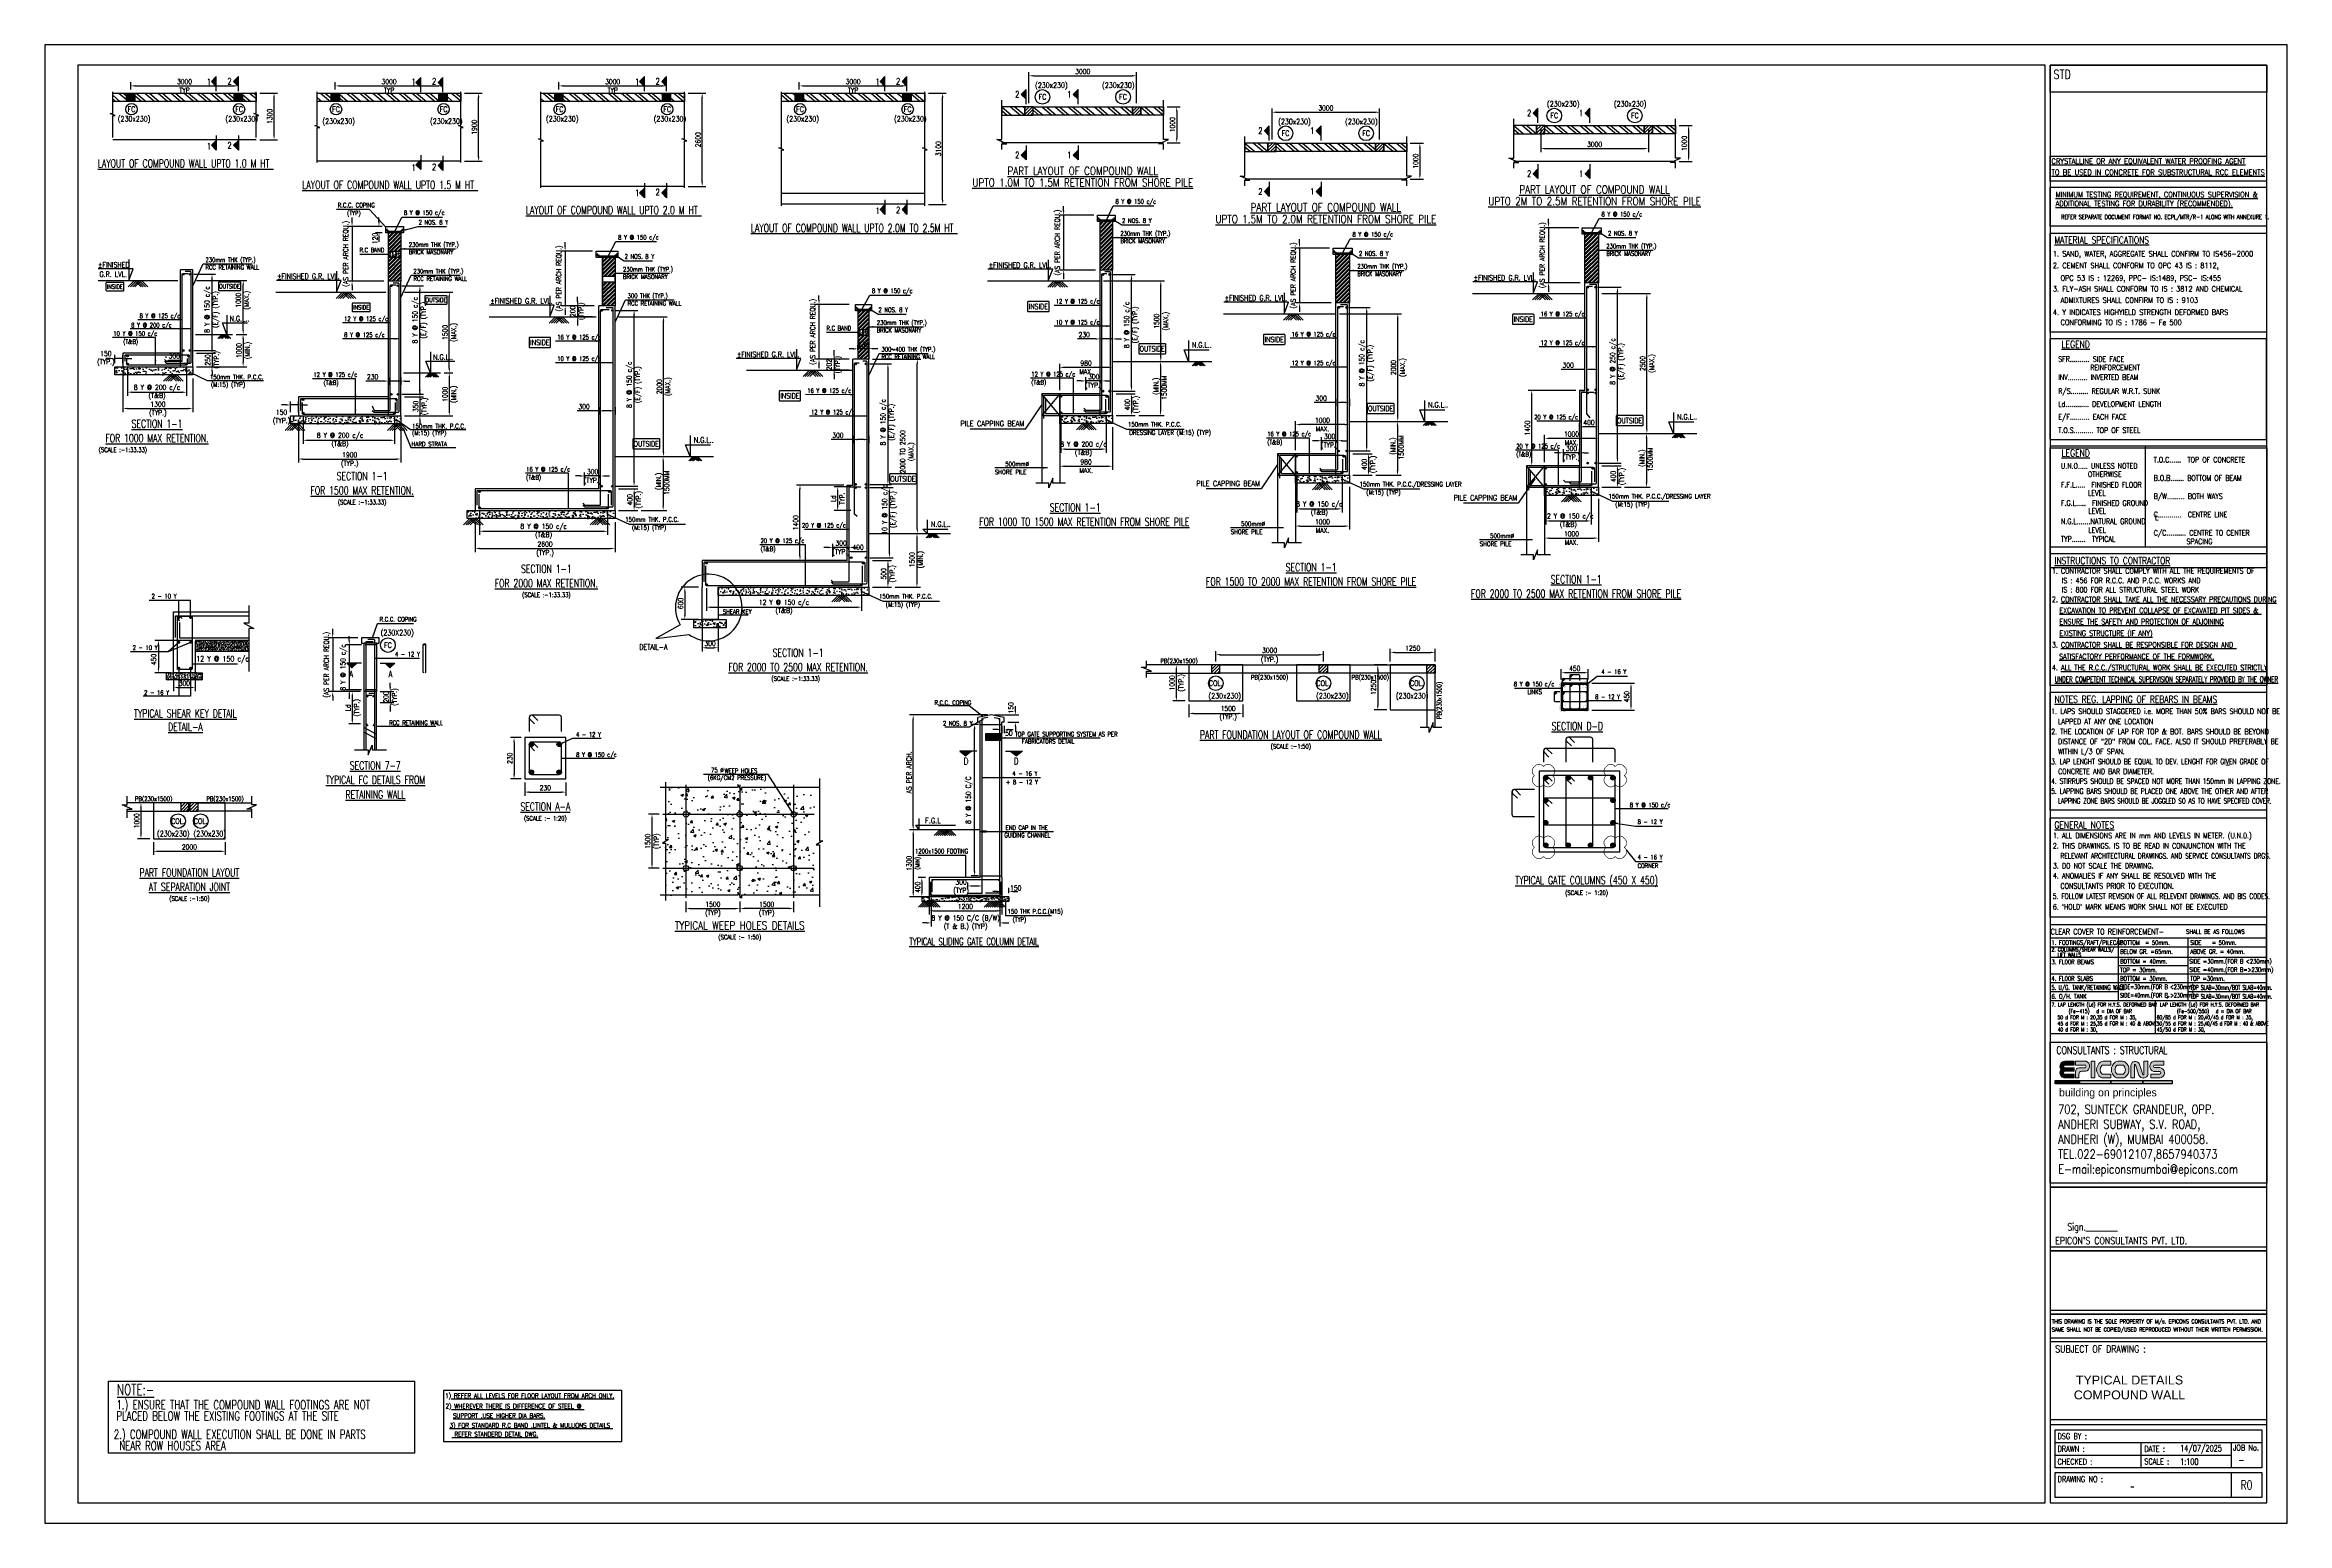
# Model space of a CAD drawing. Extents: x 324505 to 1272425, y -526289 to -156124.
# Drawn here: x 1012978 to 1137978, y -348663 to -266277 of the extents above; entities that cross this region are included whole.
import ezdxf
from ezdxf.enums import TextEntityAlignment as Align
from ezdxf.lldxf.tags import DXFTag

# ---------------------------------------------------------------- set-up
doc = ezdxf.new("R2010")
doc.units = 0
doc.header["$LTSCALE"] = 500
doc.header["$MEASUREMENT"] = 0
doc.header["$PDMODE"] = 35
doc.header["$PDSIZE"] = -15
doc.linetypes.add('CENTER2', pattern=[1.125, 0.75, -0.125, 0.125, -0.125])
doc.linetypes.add('DASHED2', pattern=[0.375, 0.25, -0.125])
doc.layers.get('DEFPOINTS').update_dxf_attribs({"color": 4})
for name, color, linetype, lineweight in [('00 ECPL LOGO', 250, 'Continuous', 20), ('HEADING-TXT', 1, 'Continuous', 25), ('RIDE-PROFILE', 8, 'Continuous', 25), ('S-CONCRETE', 4, 'Continuous', 25)]:
    doc.layers.add(name, color=color, linetype=linetype, lineweight=lineweight)
for name, color, linetype in [('COLUMN', 1, 'Continuous'), ('DIM1', 5, 'Continuous'), ('FOOTING', 4, 'Continuous'), ('LINE CUT', 8, 'Continuous'), ('NO. BEAM', 3, 'Continuous'), ('NO. SECTION', 1, 'Continuous'), ('note t', 2, 'Continuous'), ('notes', 1, 'Continuous'), ('PCC', 7, 'Continuous'), ('S- PILE CAP', 4, 'Continuous'), ('S-BEAM NO', 3, 'Continuous'), ('S-BEAM OUTER', 4, 'Continuous'), ('S-BRECK LINE', 8, 'Continuous'), ('S-CENTER LINE', 8, 'CENTER2'), ('S-CLOUD', 7, 'Continuous'), ('S-COLUMN', 1, 'Continuous'), ('S-COLUMN CIRCLE', 9, 'Continuous'), ('S-COLUMN HATCH', 8, 'Continuous'), ('S-COLUMN NO', 2, 'Continuous'), ('S-COLUMN SIZES', 2, 'Continuous'), ('S-CONCRET LINE', 4, 'Continuous'), ('S-DIM-1', 5, 'Continuous'), ('S-DIMANTION', 5, 'Continuous'), ('S-FOOTING', 4, 'Continuous'), ('S-HATCH', 253, 'Continuous'), ('S-LEVEL SECTION', 3, 'Continuous'), ('S-LEVLE PLAN', 3, 'Continuous'), ('S-PCC', 9, 'Continuous'), ('S-REINFORCEMENT', 6, 'Continuous'), ('S-RETAINING WALL', 6, 'Continuous'), ('S-RETAINING WALL HATCH', 8, 'Continuous'), ('S-SECTION MARK', 1, 'Continuous'), ('S-STIRUPS)', 3, 'Continuous'), ('S-TEXT', 2, 'Continuous'), ('S-TEXT-1', 4, 'Continuous'), ('S-TITIL', 6, 'Continuous'), ('s_TITILE', 9, 'Continuous'), ('SCH-LINE', 7, 'Continuous'), ('ss_TITILE', 9, 'Continuous'), ('ST', 6, 'Continuous'), ('TEXT NORMAL', 4, 'Continuous'), ('TEXT1', 2, 'Continuous'), ('TITLE', 4, 'Continuous')]:
    doc.layers.add(name, color=color, linetype=linetype)
doc.styles.add('1PTT-GFC Sheet$0$1PTT-GFC Sheet$0$a-texts', font='simplex.shx', dxfattribs={"width": 0.75})
doc.styles.add('a-textb', font='arial.ttf')
doc.styles.add('a-texts', font='simplex.shx', dxfattribs={"width": 0.75})
doc.styles.add('D', font='simplex.shx', dxfattribs={"height": 200})
doc.styles.add('ROMANS', font='simplex.shx', dxfattribs={"width": 0.8, "height": 275, "bigfont": 'bigfont.shx'})
doc.styles.add('TEXT1', font='simplex.shx', dxfattribs={"width": 0.75})
doc.styles.add('VA_ROOM_TEXT', font='GOTHIC.TTF')
tags = doc.linetypes.add('CENTER', pattern=[2, 1.25, -0.25, 0.25, -0.25]).pattern_tags.tags
tags[10:11] = [DXFTag(74, 4), DXFTag(75, 0), DXFTag(340, '0'), DXFTag(46, 1.0), DXFTag(50, 0.0), DXFTag(44, 0.0), DXFTag(45, 0.0)]
tags[8:9] = [DXFTag(74, 4), DXFTag(75, 0), DXFTag(340, '0'), DXFTag(46, 1.0), DXFTag(50, 0.0), DXFTag(44, 0.0), DXFTag(45, 0.0)]
tags[6:7] = [DXFTag(74, 4), DXFTag(75, 0), DXFTag(340, '0'), DXFTag(46, 1.0), DXFTag(50, 0.0), DXFTag(44, 0.0), DXFTag(45, 0.0)]
tags[4:5] = [DXFTag(74, 4), DXFTag(75, 0), DXFTag(340, '0'), DXFTag(46, 1.0), DXFTag(50, 0.0), DXFTag(44, 0.0), DXFTag(45, 0.0)]
tags = doc.linetypes.add('HIDDEN', pattern=[0.375, 0.25, -0.125]).pattern_tags.tags
tags[6:7] = [DXFTag(74, 4), DXFTag(75, 0), DXFTag(340, '0'), DXFTag(46, 1.0), DXFTag(50, 0.0), DXFTag(44, 0.0), DXFTag(45, 0.0)]
tags[4:5] = [DXFTag(74, 4), DXFTag(75, 0), DXFTag(340, '0'), DXFTag(46, 1.0), DXFTag(50, 0.0), DXFTag(44, 0.0), DXFTag(45, 0.0)]
doc.dimstyles.new('3-100', dxfattribs={"dimtxt": 250, "dimasz": 250, "dimexe": 150, "dimexo": 60, "dimgap": 75, "dimtad": 1, "dimdec": 0, "dimlfac": 0.333333, "dimzin": 0, "dimdsep": 46, "dimtxsty": 'ROMANS', "dimcen": -300, "dimclrd": 5, "dimclre": 5, "dimclrt": 4, "dimadec": 0, "dimazin": 0, "dimtfac": 1, "dimtdec": 0, "dimtix": 1, "dimtofl": 0, "dimtmove": 2, "dimatfit": 3, "dimfxl": 0, "dimtolj": 1, "dimtzin": 0, "dimarcsym": 0})
doc.dimstyles.new('dim10', dxfattribs={"dimtxt": 250, "dimasz": 250, "dimexe": 200, "dimexo": 200, "dimgap": 100, "dimtad": 1, "dimdec": 0, "dimlfac": 0.1, "dimzin": 0, "dimdsep": 46, "dimtxsty": 'ROMANS', "dimcen": 0, "dimclrd": 5, "dimclre": 5, "dimclrt": 4, "dimadec": 0, "dimazin": 0, "dimtfac": 1, "dimtdec": 0, "dimtix": 1, "dimtofl": 0, "dimtmove": 2, "dimatfit": 3, "dimfxl": 0, "dimtolj": 1, "dimtzin": 0, "dimlwd": -1, "dimlwe": -1, "dimarcsym": 0})
doc.dimstyles.new('dim100', dxfattribs={"dimtxt": 250, "dimasz": 250, "dimexe": 200, "dimexo": 200, "dimgap": 100, "dimtad": 1, "dimdec": 0, "dimzin": 0, "dimdsep": 46, "dimtxsty": 'ROMANS', "dimcen": 0, "dimclrd": 5, "dimclre": 5, "dimclrt": 4, "dimadec": 0, "dimazin": 0, "dimtfac": 1, "dimtdec": 0, "dimtix": 1, "dimtofl": 0, "dimtmove": 2, "dimatfit": 3, "dimfxl": 0, "dimtolj": 1, "dimtzin": 0, "dimlwd": -1, "dimlwe": -1, "dimarcsym": 0})
doc.dimstyles.new('dim25', dxfattribs={"dimtxt": 250, "dimasz": 250, "dimexe": 200, "dimexo": 200, "dimgap": 100, "dimtad": 1, "dimdec": 0, "dimlfac": 0.25, "dimzin": 0, "dimdsep": 46, "dimtxsty": 'ROMANS', "dimcen": 0, "dimclrd": 5, "dimclre": 5, "dimclrt": 4, "dimadec": 0, "dimazin": 0, "dimtfac": 1, "dimtdec": 0, "dimtix": 1, "dimtofl": 0, "dimtmove": 2, "dimatfit": 3, "dimfxl": 0, "dimtolj": 1, "dimtzin": 0, "dimlwd": -1, "dimlwe": -1, "dimarcsym": 0})
doc.dimstyles.new('dim33.33', dxfattribs={"dimtxt": 250, "dimasz": 250, "dimexe": 200, "dimexo": 200, "dimgap": 100, "dimtad": 1, "dimdec": 0, "dimlfac": 0.333331, "dimzin": 0, "dimdsep": 46, "dimtxsty": 'ROMANS', "dimcen": 0, "dimclrd": 5, "dimclre": 5, "dimclrt": 4, "dimadec": 0, "dimazin": 0, "dimtfac": 1, "dimtdec": 0, "dimtix": 1, "dimtofl": 0, "dimtmove": 2, "dimatfit": 3, "dimfxl": 0, "dimtolj": 1, "dimtzin": 0, "dimlwd": -1, "dimlwe": -1, "dimarcsym": 0})
doc.dimstyles.new('dim50', dxfattribs={"dimtxt": 250, "dimasz": 250, "dimexe": 200, "dimexo": 200, "dimgap": 100, "dimtad": 1, "dimdec": 0, "dimlfac": 0.5, "dimzin": 0, "dimdsep": 46, "dimtxsty": 'ROMANS', "dimcen": 0, "dimclrd": 5, "dimclre": 5, "dimclrt": 4, "dimadec": 0, "dimazin": 0, "dimtfac": 1, "dimtdec": 0, "dimtix": 1, "dimtofl": 0, "dimtmove": 2, "dimatfit": 3, "dimfxl": 0, "dimtolj": 1, "dimtzin": 0, "dimlwd": -1, "dimlwe": -1, "dimarcsym": 0})
doc.dimstyles.new('INT1', dxfattribs={"dimtxt": 250, "dimasz": 250, "dimexe": 150, "dimexo": 60, "dimgap": 75, "dimtad": 1, "dimdec": 0, "dimzin": 0, "dimdsep": 46, "dimtxsty": 'ROMANS', "dimcen": -250, "dimclrd": 5, "dimclre": 5, "dimclrt": 4, "dimadec": 0, "dimazin": 0, "dimtfac": 1, "dimtdec": 0, "dimtix": 1, "dimtofl": 0, "dimtmove": 2, "dimatfit": 3, "dimfxl": 0, "dimtolj": 1, "dimtzin": 0, "dimarcsym": 0})
pattern_1 = [(45, (-17238761.16, 1101747.17), (-88.38834765, 88.38834765), [])]
pattern_2 = [(45, (-17220643.48, 1131815.26), (-88.38834765, 88.38834765), [])]
pattern_3 = [(45, (-17235626.1, 1130825.8), (-88.38834765, 88.38834765), [])]
pattern_4 = [(45, (-17249178.5, 1132855.49), (-88.38834765, 88.38834765), [])]
pattern_5 = [(45, (-328597.685, -32610.178), (15.2387667, -15.2387667), [])]
pattern_6 = [(320, (-15475952.94, 846768.5), (301.306692, 359.083333), []), (320, (-15475933.7, 846548.37), (301.306692, 359.083333), [])]
pattern_7 = [(45, (-328597.685, -31263.49), (15.2387667, -15.2387667), [])]

# ---------------------------------------------------------------- blocks, each defined once
blk = doc.blocks.new('*D779')
at = {"layer": 'DEFPOINTS', "color": 0}
for p in [(1039728, -304887), (1039136, -307187), (1039728, -307187)]:
    blk.add_point(p, dxfattribs=at)
at = {"layer": 'S-DIM-1', "color": 5}
for p, q in [((1039528, -304887), (1038936, -304887)), ((1039136, -305137), (1039136, -306937)), ((1039528, -307187), (1038936, -307187))]:
    blk.add_line(p, q, dxfattribs=at)
for points in [[(1039094, -305137), (1039178, -305137), (1039136, -304887)], [(1039094, -306937), (1039178, -306937), (1039136, -307187)]]:
    blk.add_solid(points, dxfattribs=at)
at = {"layer": 'S-DIM-1', "color": 4, "insert": (1038899, -306037), "char_height": 275, "attachment_point": 5, "rotation": 90, "style": 'ROMANS'}
blk.add_mtext('\\A1;230', dxfattribs=at)
blk = doc.blocks.new('*D780')
at = {"layer": 'DEFPOINTS', "color": 0}
for p in [(1039728, -307187), (1042028, -307187), (1042028, -307922)]:
    blk.add_point(p, dxfattribs=at)
at = {"layer": 'S-DIM-1', "color": 5}
for p, q in [((1039728, -307387), (1039728, -308122)), ((1042028, -307387), (1042028, -308122)), ((1039978, -307922), (1041778, -307922))]:
    blk.add_line(p, q, dxfattribs=at)
for points in [[(1039978, -307880), (1039978, -307964), (1039728, -307922)], [(1041778, -307880), (1041778, -307964), (1042028, -307922)]]:
    blk.add_solid(points, dxfattribs=at)
at = {"layer": 'S-DIM-1', "color": 4, "insert": (1040878, -307685), "char_height": 275, "attachment_point": 5, "style": 'ROMANS'}
blk.add_mtext('\\A1;230', dxfattribs=at)
blk = doc.blocks.new('*D781')
at = {"layer": 'DEFPOINTS', "color": 0}
for p in [(1048718, -313810), (1051718, -313810), (1051718, -314410)]:
    blk.add_point(p, dxfattribs=at)
at = {"layer": 'S-DIM-1', "color": 5}
for p, q in [((1048718, -314010), (1048718, -314610)), ((1048968, -314410), (1051468, -314410)), ((1051718, -314010), (1051718, -314610))]:
    blk.add_line(p, q, dxfattribs=at)
for points in [[(1048968, -314368), (1048968, -314452), (1048718, -314410)], [(1051468, -314368), (1051468, -314452), (1051718, -314410)]]:
    blk.add_solid(points, dxfattribs=at)
at = {"layer": 'S-DIM-1', "color": 4, "char_height": 275, "style": 'ROMANS'}
for s, insert, attachment_point in [('\\A1;(TYP)', (1050218, -314510), 2), ('\\A1;1500', (1050218, -314310), 8)]:
    blk.add_mtext(s, dxfattribs=dict(at, insert=insert, attachment_point=attachment_point))
blk = doc.blocks.new('*D782')
at = {"layer": 'DEFPOINTS', "color": 0}
for p in [(1046825, -309160), (1047425, -309160), (1047425, -312160)]:
    blk.add_point(p, dxfattribs=at)
at = {"layer": 'S-DIM-1', "color": 5}
for p, q in [((1047225, -309160), (1046625, -309160)), ((1046825, -311910), (1046825, -309410)), ((1047225, -312160), (1046625, -312160))]:
    blk.add_line(p, q, dxfattribs=at)
for points in [[(1046784, -309410), (1046867, -309410), (1046825, -309160)], [(1046784, -311910), (1046867, -311910), (1046825, -312160)]]:
    blk.add_solid(points, dxfattribs=at)
at = {"layer": 'S-DIM-1', "color": 4, "char_height": 275, "rotation": 90, "style": 'ROMANS'}
for s, insert, attachment_point in [('\\A1;1500', (1046725, -310660), 8), ('\\A1;(TYP)', (1046925, -310660), 2)]:
    blk.add_mtext(s, dxfattribs=dict(at, insert=insert, attachment_point=attachment_point))
blk = doc.blocks.new('*D783')
at = {"layer": 'DEFPOINTS', "color": 0}
for p in [(1051718, -313810), (1051718, -314410), (1054718, -313810)]:
    blk.add_point(p, dxfattribs=at)
at = {"layer": 'S-DIM-1', "color": 5}
for p, q in [((1051718, -314010), (1051718, -314610)), ((1054468, -314410), (1051968, -314410)), ((1054718, -314010), (1054718, -314610))]:
    blk.add_line(p, q, dxfattribs=at)
for points in [[(1051968, -314368), (1051968, -314452), (1051718, -314410)], [(1054468, -314368), (1054468, -314452), (1054718, -314410)]]:
    blk.add_solid(points, dxfattribs=at)
at = {"layer": 'S-DIM-1', "color": 4, "char_height": 275, "style": 'ROMANS'}
for s, insert, attachment_point in [('\\A1;(TYP)', (1053218, -314510), 2), ('\\A1;1500', (1053218, -314310), 8)]:
    blk.add_mtext(s, dxfattribs=dict(at, insert=insert, attachment_point=attachment_point))
blk = doc.blocks.new('*D784')
at = {"layer": 'DEFPOINTS', "color": 0, "ltscale": 0.3}
for p in [(1020156, -301268, 288), (1021356, -301268, 288), (1021356, -302094)]:
    blk.add_point(p, dxfattribs=at)
at = {"layer": 'S-DIM-1', "color": 5, "ltscale": 0.3}
for p, q in [((1020156, -301468), (1020156, -302294)), ((1020406, -302094), (1021106, -302094)), ((1021356, -301468), (1021356, -302294))]:
    blk.add_line(p, q, dxfattribs=at)
for points in [[(1020406, -302053), (1020406, -302136), (1020156, -302094)], [(1021106, -302053), (1021106, -302136), (1021356, -302094)]]:
    blk.add_solid(points, dxfattribs=at)
at = {"layer": 'S-DIM-1', "color": 4, "ltscale": 0.3, "insert": (1020756, -301857), "char_height": 275, "attachment_point": 5, "style": 'ROMANS'}
blk.add_mtext('\\A1;300', dxfattribs=at)
blk = doc.blocks.new('*D785')
at = {"layer": 'DEFPOINTS', "color": 0, "ltscale": 0.3}
for p in [(1021356, -299469, 288), (1019308, -301268), (1020156, -301268, 288)]:
    blk.add_point(p, dxfattribs=at)
at = {"layer": 'S-DIM-1', "color": 5, "ltscale": 0.3}
for p, q in [((1021156, -299469), (1019108, -299469)), ((1019308, -299719), (1019308, -301018)), ((1019956, -301268), (1019108, -301268))]:
    blk.add_line(p, q, dxfattribs=at)
for points in [[(1019266, -299719), (1019350, -299719), (1019308, -299469)], [(1019266, -301018), (1019350, -301018), (1019308, -301268)]]:
    blk.add_solid(points, dxfattribs=at)
at = {"layer": 'S-DIM-1', "color": 4, "ltscale": 0.3, "insert": (1019044, -300534), "char_height": 275, "attachment_point": 5, "rotation": 90, "style": 'ROMANS'}
blk.add_mtext('\\A1;450', dxfattribs=at)
blk = doc.blocks.new('*D786')
at = {"layer": 'DEFPOINTS', "color": 0, "ltscale": 0.3}
for p in [(1062267, -312690), (1061867, -313757), (1062267, -313757)]:
    blk.add_point(p, dxfattribs=at)
at = {"layer": 'S-DIMANTION', "color": 5, "ltscale": 0.3}
for p, q in [((1062067, -312690), (1061667, -312690)), ((1061867, -312940), (1061867, -313507)), ((1062067, -313757), (1061667, -313757))]:
    blk.add_line(p, q, dxfattribs=at)
for points in [[(1061826, -312940), (1061909, -312940), (1061867, -312690)], [(1061826, -313507), (1061909, -313507), (1061867, -313757)]]:
    blk.add_solid(points, dxfattribs=at)
at = {"layer": 'S-DIMANTION', "color": 4, "ltscale": 0.3, "insert": (1061630, -313224), "char_height": 275, "attachment_point": 5, "rotation": 90, "style": 'ROMANS'}
blk.add_mtext('\\A1;400', dxfattribs=at)
blk = doc.blocks.new('*D787')
at = {"layer": 'DEFPOINTS', "color": 0}
for p in [(1066723, -313464), (1066323, -313757), (1066723, -313757)]:
    blk.add_point(p, dxfattribs=at)
at = {"layer": 'S-DIM-1', "color": 5}
for p, q in [((1066073, -313464), (1065823, -313464)), ((1066323, -313557), (1066323, -313264)), ((1066723, -313557), (1066723, -313264)), ((1066973, -313464), (1067223, -313464))]:
    blk.add_line(p, q, dxfattribs=at)
for points in [[(1066073, -313422), (1066073, -313506), (1066323, -313464)], [(1066973, -313422), (1066973, -313506), (1066723, -313464)]]:
    blk.add_solid(points, dxfattribs=at)
at = {"layer": 'S-DIM-1', "color": 4, "insert": (1067103, -313267), "char_height": 275, "attachment_point": 5, "style": 'ROMANS'}
blk.add_mtext('\\A1;150', dxfattribs=at)
blk = doc.blocks.new('*D788')
at = {"layer": 'DEFPOINTS', "color": 0, "ltscale": 0.3}
for p in [(1062396, -313615), (1066220, -313615), (1066220, -315212)]:
    blk.add_point(p, dxfattribs=at)
at = {"layer": 'S-DIMANTION', "color": 5, "ltscale": 0.3}
for p, q in [((1062396, -313815), (1062396, -315412)), ((1066220, -313815), (1066220, -315412)), ((1062146, -315212), (1061896, -315212)), ((1066470, -315212), (1066720, -315212))]:
    blk.add_line(p, q, dxfattribs=at)
for points in [[(1062146, -315170), (1062146, -315254), (1062396, -315212)], [(1066470, -315170), (1066470, -315254), (1066220, -315212)]]:
    blk.add_solid(points, dxfattribs=at)
at = {"layer": 'S-DIMANTION', "color": 4, "ltscale": 0.3, "insert": (1064308, -315212), "char_height": 275, "attachment_point": 5, "style": 'ROMANS'}
blk.add_mtext('\\A1;{\\W0.8;8 Y @ 150 C/C (B/W)\\P{\\W0.8;(T & B.) (TYP)}}', dxfattribs=at)
blk = doc.blocks.new('*D789')
at = {"layer": 'DEFPOINTS', "color": 0, "ltscale": 0.3}
for p in [(1064422, -313557), (1065223, -313153), (1065223, -313557)]:
    blk.add_point(p, dxfattribs=at)
at = {"layer": 'S-DIMANTION', "color": 5, "ltscale": 0.3}
for p, q in [((1064422, -313357), (1064422, -312953)), ((1064672, -313153), (1064973, -313153)), ((1065223, -313357), (1065223, -312953))]:
    blk.add_line(p, q, dxfattribs=at)
for points in [[(1064672, -313112), (1064672, -313195), (1064422, -313153)], [(1064973, -313112), (1064973, -313195), (1065223, -313153)]]:
    blk.add_solid(points, dxfattribs=at)
at = {"layer": 'S-DIMANTION', "color": 4, "ltscale": 0.3, "insert": (1064055, -313216), "char_height": 275, "attachment_point": 5, "style": 'ROMANS'}
blk.add_mtext('\\A1;300\\P(TYP)', dxfattribs=at)
blk = doc.blocks.new('*D790')
at = {"layer": 'DEFPOINTS', "color": 0}
for p in [(1064811, -304148), (1065223, -304148), (1065223, -312590)]:
    blk.add_point(p, dxfattribs=at)
at = {"layer": 'S-DIM-1', "color": 5}
for p, q in [((1065023, -304148), (1064611, -304148)), ((1064811, -312340), (1064811, -304398)), ((1065023, -312590), (1064611, -312590))]:
    blk.add_line(p, q, dxfattribs=at)
for points in [[(1064769, -304398), (1064853, -304398), (1064811, -304148)], [(1064769, -312340), (1064853, -312340), (1064811, -312590)]]:
    blk.add_solid(points, dxfattribs=at)
at = {"layer": 'S-DIM-1', "color": 4, "insert": (1064501, -308369), "char_height": 275, "attachment_point": 5, "rotation": 90, "style": 'ROMANS'}
blk.add_mtext('\\A1;{\\W0.8;8 Y @ 150 C/C}', dxfattribs=at)
blk = doc.blocks.new('*D791')
at = {"layer": 'DEFPOINTS', "color": 0}
for p in [(1061386, -303624), (1065723, -303624), (1061659, -310024)]:
    blk.add_point(p, dxfattribs=at)
at = {"layer": 'S-DIM-1', "color": 5}
for p, q in [((1065523, -303624), (1061186, -303624)), ((1061386, -309774), (1061386, -303874)), ((1061459, -310024), (1061186, -310024))]:
    blk.add_line(p, q, dxfattribs=at)
for points in [[(1061344, -303874), (1061428, -303874), (1061386, -303624)], [(1061344, -309774), (1061428, -309774), (1061386, -310024)]]:
    blk.add_solid(points, dxfattribs=at)
at = {"layer": 'S-DIM-1', "color": 4, "insert": (1061148, -306824), "char_height": 275, "attachment_point": 5, "rotation": 90, "style": 'ROMANS'}
blk.add_mtext('\\A1;AS PER ARCH.', dxfattribs=at)
blk = doc.blocks.new('*D792')
at = {"layer": 'DEFPOINTS', "color": 0}
for p in [(1061774, -310024), (1061386, -313757), (1061867, -313757)]:
    blk.add_point(p, dxfattribs=at)
at = {"layer": 'S-DIM-1', "color": 5}
for p, q in [((1061574, -310024), (1061186, -310024)), ((1061386, -310274), (1061386, -313507)), ((1061667, -313757), (1061186, -313757))]:
    blk.add_line(p, q, dxfattribs=at)
for points in [[(1061344, -310274), (1061428, -310274), (1061386, -310024)], [(1061344, -313507), (1061428, -313507), (1061386, -313757)]]:
    blk.add_solid(points, dxfattribs=at)
at = {"layer": 'S-DIM-1', "color": 4, "char_height": 275, "attachment_point": 5, "rotation": 90, "style": 'ROMANS'}
for s, insert in [('\\A1;1300{\\H0.83333x;', (1061148, -311890)), ('\\A1;{\\H0.83333x;(MIN)}}', (1061661, -311890))]:
    blk.add_mtext(s, dxfattribs=dict(at, insert=insert))
blk = doc.blocks.new('*D793')
at = {"layer": 'DEFPOINTS', "color": 0}
for p in [(1066323, -304024), (1066323, -304429), (1066456, -304024)]:
    blk.add_point(p, dxfattribs=at)
at = {"layer": 'S-DIM-1', "color": 5}
for p, q in [((1066073, -304429), (1065823, -304429)), ((1066323, -304224), (1066323, -304629)), ((1066456, -304224), (1066456, -304629)), ((1066706, -304429), (1066956, -304429))]:
    blk.add_line(p, q, dxfattribs=at)
for points in [[(1066073, -304388), (1066073, -304471), (1066323, -304429)], [(1066706, -304388), (1066706, -304471), (1066456, -304429)]]:
    blk.add_solid(points, dxfattribs=at)
at = {"layer": 'S-DIM-1', "color": 4, "insert": (1066721, -304637), "char_height": 275, "attachment_point": 5, "style": 'ROMANS'}
blk.add_mtext('\\A1;50', dxfattribs=at)
blk = doc.blocks.new('*D794')
at = {"layer": 'DEFPOINTS', "color": 0}
for p in [(1065723, -303624), (1067080, -303624), (1066456, -304024)]:
    blk.add_point(p, dxfattribs=at)
at = {"layer": 'S-DIM-1', "color": 5}
for p, q in [((1065923, -303624), (1067280, -303624)), ((1067080, -303374), (1067080, -303124)), ((1066656, -304024), (1067280, -304024)), ((1067080, -304274), (1067080, -304524))]:
    blk.add_line(p, q, dxfattribs=at)
for points in [[(1067038, -303374), (1067122, -303374), (1067080, -303624)], [(1067038, -304274), (1067122, -304274), (1067080, -304024)]]:
    blk.add_solid(points, dxfattribs=at)
at = {"layer": 'S-DIM-1', "color": 4, "insert": (1066830, -303225), "char_height": 275, "attachment_point": 5, "rotation": 90, "style": 'ROMANS'}
blk.add_mtext('\\A1;150', dxfattribs=at)
blk = doc.blocks.new('*D795')
at = {"layer": 'DEFPOINTS', "color": 0, "linetype": 'ByBlock', "ltscale": 2000}
for p in [(1062267, -312690), (1066323, -312690), (1066323, -314535)]:
    blk.add_point(p, dxfattribs=at)
at = {"layer": 'ST', "color": 5, "linetype": 'ByBlock', "ltscale": 2000}
for p, q in [((1062267, -312890), (1062267, -314735)), ((1066323, -312890), (1066323, -314735)), ((1062517, -314535), (1066073, -314535))]:
    blk.add_line(p, q, dxfattribs=at)
for points in [[(1062517, -314493), (1062517, -314577), (1062267, -314535)], [(1066073, -314493), (1066073, -314577), (1066323, -314535)]]:
    blk.add_solid(points, dxfattribs=at)
at = {"layer": 'ST', "color": 4, "linetype": 'ByBlock', "lineweight": -2, "ltscale": 2000, "insert": (1064295, -314298), "char_height": 275, "attachment_point": 5, "style": 'ROMANS'}
blk.add_mtext('\\A1;{1200}', dxfattribs=at)
blk = doc.blocks.new('*D796')
at = {"layer": 'DEFPOINTS', "color": 0}
for p in [(1097515, -301268), (1097515, -301852), (1099015, -301852)]:
    blk.add_point(p, dxfattribs=at)
at = {"layer": 'S-DIM-1', "color": 5}
for p, q in [((1097515, -301652), (1097515, -301068)), ((1099015, -301652), (1099015, -301068)), ((1098765, -301268), (1097765, -301268))]:
    blk.add_line(p, q, dxfattribs=at)
for points in [[(1097765, -301226), (1097765, -301310), (1097515, -301268)], [(1098765, -301226), (1098765, -301310), (1099015, -301268)]]:
    blk.add_solid(points, dxfattribs=at)
at = {"layer": 'S-DIM-1', "color": 4, "insert": (1098265, -301031), "char_height": 275, "attachment_point": 5, "style": 'ROMANS'}
blk.add_mtext('\\A1;450', dxfattribs=at)
blk = doc.blocks.new('*D797')
at = {"layer": 'DEFPOINTS', "color": 0}
for p in [(1099015, -301852), (1099015, -303352), (1101400, -303352)]:
    blk.add_point(p, dxfattribs=at)
at = {"layer": 'S-DIM-1', "color": 5}
for p, q in [((1099215, -301852), (1101600, -301852)), ((1101400, -302102), (1101400, -303102)), ((1099215, -303352), (1101600, -303352))]:
    blk.add_line(p, q, dxfattribs=at)
for points in [[(1101359, -302102), (1101442, -302102), (1101400, -301852)], [(1101359, -303102), (1101442, -303102), (1101400, -303352)]]:
    blk.add_solid(points, dxfattribs=at)
at = {"layer": 'S-DIM-1', "color": 4, "insert": (1101163, -302602), "char_height": 275, "attachment_point": 5, "rotation": 90, "style": 'ROMANS'}
blk.add_mtext('\\A1;450', dxfattribs=at)
blk = doc.blocks.new('*D798')
at = {"layer": 'DEFPOINTS', "color": 0}
for p in [(1078254, -300837, -1), (1084254, -300263), (1084254, -300837, -1)]:
    blk.add_point(p, dxfattribs=at)
at = {"layer": 'S-DIM-1', "color": 5}
for p, q in [((1078254, -300637), (1078254, -300063)), ((1078504, -300263), (1084004, -300263)), ((1084254, -300637), (1084254, -300063))]:
    blk.add_line(p, q, dxfattribs=at)
for points in [[(1078504, -300222), (1078504, -300305), (1078254, -300263)], [(1084004, -300222), (1084004, -300305), (1084254, -300263)]]:
    blk.add_solid(points, dxfattribs=at)
at = {"layer": 'S-DIM-1', "color": 4, "char_height": 275, "attachment_point": 5, "style": 'ROMANS'}
for s, insert in [('\\A1;3000', (1081254, -300026)), ('\\A1;(TYP.)', (1081254, -300573))]:
    blk.add_mtext(s, dxfattribs=dict(at, insert=insert))
blk = doc.blocks.new('*D799')
at = {"layer": 'DEFPOINTS', "color": 0}
for p in [(1076754, -300837), (1076054, -302837), (1076754, -302837)]:
    blk.add_point(p, dxfattribs=at)
at = {"layer": 'S-DIM-1', "color": 5}
for p, q in [((1076554, -300837), (1075854, -300837)), ((1076054, -301087), (1076054, -302587)), ((1076554, -302837), (1075854, -302837))]:
    blk.add_line(p, q, dxfattribs=at)
for points in [[(1076012, -301087), (1076096, -301087), (1076054, -300837)], [(1076012, -302587), (1076096, -302587), (1076054, -302837)]]:
    blk.add_solid(points, dxfattribs=at)
at = {"layer": 'S-DIM-1', "color": 4, "char_height": 275, "attachment_point": 5, "rotation": 90, "style": 'ROMANS'}
for s, insert in [('\\A1;1000', (1075816, -301837)), ('\\A1;(TYP.)', (1076363, -301837))]:
    blk.add_mtext(s, dxfattribs=dict(at, insert=insert))
blk = doc.blocks.new('*D800')
at = {"layer": 'DEFPOINTS', "color": 0}
for p in [(1076754, -302837), (1079754, -302837), (1079754, -303537)]:
    blk.add_point(p, dxfattribs=at)
at = {"layer": 'S-DIM-1', "color": 5}
for p, q in [((1076754, -303037), (1076754, -303737)), ((1077004, -303537), (1079504, -303537)), ((1079754, -303037), (1079754, -303737))]:
    blk.add_line(p, q, dxfattribs=at)
for points in [[(1077004, -303495), (1077004, -303579), (1076754, -303537)], [(1079504, -303495), (1079504, -303579), (1079754, -303537)]]:
    blk.add_solid(points, dxfattribs=at)
at = {"layer": 'S-DIM-1', "color": 4, "insert": (1078943, -303537), "char_height": 275, "attachment_point": 5, "style": 'ROMANS'}
blk.add_mtext('\\A1;1500\\P(TYP.)', dxfattribs=at)
blk = doc.blocks.new('*D801')
at = {"layer": 'DEFPOINTS', "color": 0}
for p in [(1087984, -300837), (1087284, -303337), (1087984, -303337)]:
    blk.add_point(p, dxfattribs=at)
at = {"layer": 'S-DIM-1', "color": 5}
for p, q in [((1087784, -300837), (1087084, -300837)), ((1087284, -301087), (1087284, -303087)), ((1087784, -303337), (1087084, -303337))]:
    blk.add_line(p, q, dxfattribs=at)
for points in [[(1087242, -301087), (1087326, -301087), (1087284, -300837)], [(1087242, -303087), (1087326, -303087), (1087284, -303337)]]:
    blk.add_solid(points, dxfattribs=at)
at = {"layer": 'S-DIM-1', "color": 4, "insert": (1087046, -302087), "char_height": 275, "attachment_point": 5, "rotation": 90, "style": 'ROMANS'}
blk.add_mtext('\\A1;1250', dxfattribs=at)
blk = doc.blocks.new('*D802')
at = {"layer": 'DEFPOINTS', "color": 0}
for p in [(1087984, -300837), (1090484, -300137), (1090484, -300837)]:
    blk.add_point(p, dxfattribs=at)
at = {"layer": 'S-DIM-1', "color": 5}
for p, q in [((1087984, -300637), (1087984, -299937)), ((1090484, -300637), (1090484, -299937)), ((1088234, -300137), (1090234, -300137))]:
    blk.add_line(p, q, dxfattribs=at)
for points in [[(1088234, -300095), (1088234, -300179), (1087984, -300137)], [(1090234, -300095), (1090234, -300179), (1090484, -300137)]]:
    blk.add_solid(points, dxfattribs=at)
at = {"layer": 'S-DIM-1', "color": 4, "insert": (1089234, -299899), "char_height": 275, "attachment_point": 5, "style": 'ROMANS'}
blk.add_mtext('\\A1;1250', dxfattribs=at)
blk = doc.blocks.new('*D803')
at = {"layer": 'DEFPOINTS', "color": 0}
for p in [(1019036, -308521), (1018336, -310521), (1019036, -310521)]:
    blk.add_point(p, dxfattribs=at)
at = {"layer": 'S-DIM-1', "color": 5}
for p, q in [((1018836, -308521), (1018136, -308521)), ((1018336, -308771), (1018336, -310271)), ((1018836, -310521), (1018136, -310521))]:
    blk.add_line(p, q, dxfattribs=at)
for points in [[(1018294, -308771), (1018377, -308771), (1018336, -308521)], [(1018294, -310271), (1018377, -310271), (1018336, -310521)]]:
    blk.add_solid(points, dxfattribs=at)
at = {"layer": 'S-DIM-1', "color": 4, "insert": (1018098, -309521), "char_height": 275, "attachment_point": 5, "rotation": 90, "style": 'ROMANS'}
blk.add_mtext('\\A1;1000', dxfattribs=at)
blk = doc.blocks.new('*D804')
at = {"layer": 'DEFPOINTS', "color": 0}
for p in [(1019036, -310521), (1023036, -310521), (1023036, -311221)]:
    blk.add_point(p, dxfattribs=at)
at = {"layer": 'S-DIM-1', "color": 5}
for p, q in [((1019036, -310721), (1019036, -311421)), ((1019286, -311221), (1022786, -311221)), ((1023036, -310721), (1023036, -311421))]:
    blk.add_line(p, q, dxfattribs=at)
for points in [[(1019286, -311179), (1019286, -311263), (1019036, -311221)], [(1022786, -311179), (1022786, -311263), (1023036, -311221)]]:
    blk.add_solid(points, dxfattribs=at)
at = {"layer": 'S-DIM-1', "color": 4, "insert": (1021036, -310984), "char_height": 275, "attachment_point": 5, "style": 'ROMANS'}
blk.add_mtext('\\A1;2000', dxfattribs=at)
blk = doc.blocks.new('*D805')
at = {"layer": 'DEFPOINTS', "color": 0}
for p in [(1030633, -299323), (1029024, -302323), (1030783, -302323)]:
    blk.add_point(p, dxfattribs=at)
at = {"layer": 'S-DIM-1', "color": 5}
for p, q in [((1030433, -299323), (1028824, -299323)), ((1030583, -302323), (1028824, -302323))]:
    blk.add_line(p, q, dxfattribs=at)
at = {"layer": 'S-DIM-1', "color": 5, "lineweight": -3}
for p, q in [((1029024, -299073), (1029024, -298823)), ((1029024, -299323), (1029024, -302323)), ((1029024, -302573), (1029024, -302823))]:
    blk.add_line(p, q, dxfattribs=at)
at = {"layer": 'S-DIM-1', "color": 5}
for points in [[(1028982, -299073), (1029065, -299073), (1029024, -299323)], [(1028982, -302573), (1029065, -302573), (1029024, -302323)]]:
    blk.add_solid(points, dxfattribs=at)
at = {"layer": 'S-DIM-1', "color": 4, "insert": (1028714, -300823), "char_height": 275, "attachment_point": 5, "rotation": 90, "style": 'ROMANS'}
blk.add_mtext('\\A1;(AS PER ARCH REQU.)', dxfattribs=at)
blk = doc.blocks.new('*D806')
at = {"layer": 'DEFPOINTS', "color": 0}
for p in [(1030833, -299723), (1029949, -302223), (1030833, -302223)]:
    blk.add_point(p, dxfattribs=at)
at = {"layer": 'S-DIM-1', "color": 5}
for p, q in [((1030633, -299723), (1029749, -299723)), ((1030633, -302223), (1029749, -302223))]:
    blk.add_line(p, q, dxfattribs=at)
at = {"layer": 'S-DIM-1', "color": 5, "lineweight": -3}
for p, q in [((1029949, -299473), (1029949, -299223)), ((1029949, -299723), (1029949, -302223)), ((1029949, -302473), (1029949, -302723))]:
    blk.add_line(p, q, dxfattribs=at)
at = {"layer": 'S-DIM-1', "color": 5}
for points in [[(1029908, -299473), (1029991, -299473), (1029949, -299723)], [(1029908, -302473), (1029991, -302473), (1029949, -302223)]]:
    blk.add_solid(points, dxfattribs=at)
at = {"layer": 'S-DIM-1', "color": 4, "insert": (1029640, -300973), "char_height": 275, "attachment_point": 5, "rotation": 90, "style": 'ROMANS'}
blk.add_mtext('\\A1;8 Y @ 150 c/c', dxfattribs=at)
blk = doc.blocks.new('*D807')
at = {"layer": 'DEFPOINTS', "color": 0}
for p in [(1031473, -302323, -1), (1031473, -302923, -1), (1032233, -302923)]:
    blk.add_point(p, dxfattribs=at)
at = {"layer": 'S-DIM-1', "color": 5}
for p, q in [((1031673, -302323), (1032433, -302323)), ((1031673, -302923), (1032433, -302923))]:
    blk.add_line(p, q, dxfattribs=at)
at = {"layer": 'S-DIM-1', "color": 5, "lineweight": -3}
for p, q in [((1032233, -302073), (1032233, -301823)), ((1032233, -302323), (1032233, -302923)), ((1032233, -303173), (1032233, -303423))]:
    blk.add_line(p, q, dxfattribs=at)
at = {"layer": 'S-DIM-1', "color": 5}
for points in [[(1032191, -302073), (1032274, -302073), (1032233, -302323)], [(1032191, -303173), (1032274, -303173), (1032233, -302923)]]:
    blk.add_solid(points, dxfattribs=at)
at = {"layer": 'S-DIM-1', "color": 4, "char_height": 275, "rotation": 90, "style": 'ROMANS'}
for s, insert, attachment_point in [('\\A1;200', (1032133, -302623), 8), ('\\A1;(TYP.)', (1032333, -302623), 2)]:
    blk.add_mtext(s, dxfattribs=dict(at, insert=insert, attachment_point=attachment_point))
blk = doc.blocks.new('*D808')
at = {"layer": 'DEFPOINTS', "color": 0}
for p in [(1030783, -302323), (1030117, -304123), (1030783, -304123)]:
    blk.add_point(p, dxfattribs=at)
at = {"layer": 'S-DIM-1', "color": 5}
for p, q in [((1030583, -302323), (1029917, -302323)), ((1030583, -304123), (1029917, -304123))]:
    blk.add_line(p, q, dxfattribs=at)
at = {"layer": 'S-DIM-1', "color": 5, "lineweight": -3}
blk.add_line((1030117, -302573), (1030117, -303873), dxfattribs=at)
at = {"layer": 'S-DIM-1', "color": 5}
for points in [[(1030075, -302573), (1030159, -302573), (1030117, -302323)], [(1030075, -303873), (1030159, -303873), (1030117, -304123)]]:
    blk.add_solid(points, dxfattribs=at)
at = {"layer": 'S-DIM-1', "color": 4, "char_height": 275, "rotation": 90, "style": 'ROMANS'}
for s, insert, attachment_point in [('\\A1;Ld', (1030017, -303223), 8), ('\\A1;(TYP.)', (1030217, -303223), 2)]:
    blk.add_mtext(s, dxfattribs=dict(at, insert=insert, attachment_point=attachment_point))
blk = doc.blocks.new('*D809')
at = {"layer": 'DEFPOINTS', "color": 0}
for p in [(1096372, -270769, -1), (1102372, -270769, -1), (1102372, -272059)]:
    blk.add_point(p, dxfattribs=at)
at = {"layer": 'S-TEXT-1', "color": 5}
for p, q in [((1096372, -270969), (1096372, -272259)), ((1102372, -270969), (1102372, -272259)), ((1096622, -272059), (1102122, -272059))]:
    blk.add_line(p, q, dxfattribs=at)
for points in [[(1096622, -272017), (1096622, -272100), (1096372, -272059)], [(1102122, -272017), (1102122, -272100), (1102372, -272059)]]:
    blk.add_solid(points, dxfattribs=at)
at = {"layer": 'S-TEXT-1', "color": 4, "insert": (1099372, -271821), "char_height": 275, "attachment_point": 5, "style": 'ROMANS'}
blk.add_mtext('\\A1;3000', dxfattribs=at)
blk = doc.blocks.new('*D810')
at = {"layer": 'DEFPOINTS', "color": 0}
for p in [(1103880, -270769, -1), (1103880, -272769, -1), (1104612, -272769)]:
    blk.add_point(p, dxfattribs=at)
at = {"layer": 'S-TEXT-1', "color": 5}
for p, q in [((1104080, -270769), (1104812, -270769)), ((1104612, -271019), (1104612, -272519)), ((1104080, -272769), (1104812, -272769))]:
    blk.add_line(p, q, dxfattribs=at)
for points in [[(1104570, -271019), (1104653, -271019), (1104612, -270769)], [(1104570, -272519), (1104653, -272519), (1104612, -272769)]]:
    blk.add_solid(points, dxfattribs=at)
at = {"layer": 'S-TEXT-1', "color": 4, "insert": (1104374, -271769), "char_height": 275, "attachment_point": 5, "rotation": 90, "style": 'ROMANS'}
blk.add_mtext('\\A1;1000', dxfattribs=at)
blk = doc.blocks.new('*D811')
at = {"layer": 'DEFPOINTS', "color": 0}
for p in [(1099433, -279783, 0), (1100647, -279783), (1099433, -289583, 0)]:
    blk.add_point(p, dxfattribs=at)
at = {"layer": 'S-DIM-1', "color": 5}
for p, q in [((1099633, -279783), (1100847, -279783)), ((1099633, -289583), (1100847, -289583))]:
    blk.add_line(p, q, dxfattribs=at)
at = {"layer": 'S-DIM-1', "color": 5, "lineweight": -3}
blk.add_line((1100647, -289333), (1100647, -280033), dxfattribs=at)
at = {"layer": 'S-DIM-1', "color": 5}
for points in [[(1100606, -280033), (1100689, -280033), (1100647, -279783)], [(1100606, -289333), (1100689, -289333), (1100647, -289583)]]:
    blk.add_solid(points, dxfattribs=at)
at = {"layer": 'S-DIM-1', "color": 4, "insert": (1100647, -283927), "char_height": 275, "attachment_point": 5, "rotation": 90, "style": 'ROMANS'}
blk.add_mtext('\\A1;{8 Y @ 250 c/c\\P(E/F) (TYP.)}', dxfattribs=at)
blk = doc.blocks.new('*D812')
at = {"layer": 'DEFPOINTS', "color": 0}
for p in [(1099583, -289733), (1099583, -290933), (1100647, -290933)]:
    blk.add_point(p, dxfattribs=at)
at = {"layer": 'S-DIM-1', "color": 5}
for p, q in [((1099783, -289733), (1100847, -289733)), ((1099783, -290933), (1100847, -290933))]:
    blk.add_line(p, q, dxfattribs=at)
at = {"layer": 'S-DIM-1', "color": 5, "lineweight": -3}
blk.add_line((1100647, -289983), (1100647, -290683), dxfattribs=at)
at = {"layer": 'S-DIM-1', "color": 5}
for points in [[(1100606, -289983), (1100689, -289983), (1100647, -289733)], [(1100606, -290683), (1100689, -290683), (1100647, -290933)]]:
    blk.add_solid(points, dxfattribs=at)
at = {"layer": 'S-DIM-1', "color": 4, "char_height": 275, "rotation": 90, "style": 'ROMANS'}
for s, insert, attachment_point in [('\\A1;(TYP.)', (1100747, -290333), 2), ('\\A1;400', (1100547, -290333), 8)]:
    blk.add_mtext(s, dxfattribs=dict(at, insert=insert, attachment_point=attachment_point))
blk = doc.blocks.new('*D813')
at = {"layer": 'DEFPOINTS', "color": 0}
for p in [(1096644, -290775, -19), (1099173, -290783, -19), (1099173, -292810)]:
    blk.add_point(p, dxfattribs=at)
at = {"layer": 'S-DIM-1', "color": 5}
for p, q in [((1096644, -290975), (1096644, -293010)), ((1099173, -290983), (1099173, -293010)), ((1096894, -292810), (1098923, -292810))]:
    blk.add_line(p, q, dxfattribs=at)
for points in [[(1096894, -292769), (1096894, -292852), (1096644, -292810)], [(1098923, -292769), (1098923, -292852), (1099173, -292810)]]:
    blk.add_solid(points, dxfattribs=at)
at = {"layer": 'S-DIM-1', "color": 4, "insert": (1097908, -292810), "char_height": 275, "attachment_point": 5, "style": 'ROMANS'}
blk.add_mtext('\\A1;12 Y @ 150 c/c\\P(T&B)', dxfattribs=at)
blk = doc.blocks.new('*D814')
at = {"layer": 'DEFPOINTS', "color": 0}
for p in [(1096583, -291383, -19), (1099583, -291383, -19), (1099583, -293766)]:
    blk.add_point(p, dxfattribs=at)
at = {"layer": 'S-RETAINING WALL', "color": 5}
for p, q in [((1096583, -291583), (1096583, -293966)), ((1099583, -291583), (1099583, -293966)), ((1096833, -293766), (1099333, -293766))]:
    blk.add_line(p, q, dxfattribs=at)
for points in [[(1096833, -293724), (1096833, -293808), (1096583, -293766)], [(1099333, -293724), (1099333, -293808), (1099583, -293766)]]:
    blk.add_solid(points, dxfattribs=at)
at = {"layer": 'S-RETAINING WALL', "color": 4, "char_height": 275, "style": 'ROMANS'}
for s, insert, attachment_point in [('\\A1;{1000', (1098083, -293666), 8), ('\\A1;MAX.}', (1098083, -293866), 2)]:
    blk.add_mtext(s, dxfattribs=dict(at, insert=insert, attachment_point=attachment_point))
blk = doc.blocks.new('*D815')
at = {"layer": 'DEFPOINTS', "color": 0}
for p in [(1099583, -280133), (1102285, -280133), (1101793, -287933)]:
    blk.add_point(p, dxfattribs=at)
at = {"layer": 'S-DIM-1', "color": 5}
for p, q in [((1099783, -280133), (1102485, -280133)), ((1101993, -287933), (1102485, -287933))]:
    blk.add_line(p, q, dxfattribs=at)
at = {"layer": 'S-DIM-1', "color": 5, "lineweight": -3}
blk.add_line((1102285, -287683), (1102285, -280383), dxfattribs=at)
at = {"layer": 'S-DIM-1', "color": 5}
for points in [[(1102244, -280383), (1102327, -280383), (1102285, -280133)], [(1102244, -287683), (1102327, -287683), (1102285, -287933)]]:
    blk.add_solid(points, dxfattribs=at)
at = {"layer": 'S-DIM-1', "color": 4, "char_height": 275, "attachment_point": 5, "rotation": 90, "style": 'ROMANS'}
for s, insert in [('\\A1;2500', (1102048, -284033)), ('\\A1;(MAX.)', (1102595, -284033))]:
    blk.add_mtext(s, dxfattribs=dict(at, insert=insert))
blk = doc.blocks.new('*D816')
at = {"layer": 'DEFPOINTS', "color": 0}
for p in [(1097633, -289011), (1097633, -289733), (1098533, -289606)]:
    blk.add_point(p, dxfattribs=at)
at = {"layer": 'S-DIM-1', "color": 5, "lineweight": -3}
for p, q in [((1097383, -289011), (1097133, -289011)), ((1098533, -289011), (1097633, -289011)), ((1098783, -289011), (1099033, -289011))]:
    blk.add_line(p, q, dxfattribs=at)
at = {"layer": 'S-DIM-1', "color": 5}
for p, q in [((1097633, -289533), (1097633, -288811)), ((1098533, -289406), (1098533, -288811))]:
    blk.add_line(p, q, dxfattribs=at)
for points in [[(1097383, -288970), (1097383, -289053), (1097633, -289011)], [(1098783, -288970), (1098783, -289053), (1098533, -289011)]]:
    blk.add_solid(points, dxfattribs=at)
at = {"layer": 'S-DIM-1', "color": 4, "char_height": 275, "style": 'ROMANS'}
for s, insert, attachment_point in [('\\A1;300', (1098083, -288911), 8), ('\\A1;(TYP.)', (1098083, -289111), 2)]:
    blk.add_mtext(s, dxfattribs=dict(at, insert=insert, attachment_point=attachment_point))
blk = doc.blocks.new('*D817')
at = {"layer": 'DEFPOINTS', "color": 0}
for p in [(1101737, -287933), (1100847, -290933), (1102265, -290933)]:
    blk.add_point(p, dxfattribs=at)
at = {"layer": 'S-DIM-1', "color": 5}
for p, q in [((1101937, -287933), (1102465, -287933)), ((1101047, -290933), (1102465, -290933))]:
    blk.add_line(p, q, dxfattribs=at)
at = {"layer": 'S-DIM-1', "color": 5, "lineweight": -3}
blk.add_line((1102265, -288183), (1102265, -290683), dxfattribs=at)
at = {"layer": 'S-DIM-1', "color": 5}
for points in [[(1102223, -288183), (1102306, -288183), (1102265, -287933)], [(1102223, -290683), (1102306, -290683), (1102265, -290933)]]:
    blk.add_solid(points, dxfattribs=at)
at = {"layer": 'S-DIM-1', "color": 4, "insert": (1102238, -289394), "char_height": 275, "attachment_point": 5, "rotation": 90, "style": 'ROMANS'}
blk.add_mtext('\\A1;{ (MIN.)\\P1500MM }', dxfattribs=at)
blk = doc.blocks.new('*D818')
at = {"layer": 'DEFPOINTS', "color": 0}
for p in [(1098833, -284364), (1098833, -284795, -19), (1099583, -284795, -19)]:
    blk.add_point(p, dxfattribs=at)
at = {"layer": 'S-DIM-1', "color": 5, "lineweight": -3}
for p, q in [((1098833, -284364), (1097515, -284364)), ((1099333, -284364), (1099083, -284364))]:
    blk.add_line(p, q, dxfattribs=at)
at = {"layer": 'S-DIM-1', "color": 5}
for p, q in [((1098833, -284595), (1098833, -284164)), ((1099583, -284595), (1099583, -284164))]:
    blk.add_line(p, q, dxfattribs=at)
for points in [[(1099083, -284323), (1099083, -284406), (1098833, -284364)], [(1099333, -284323), (1099333, -284406), (1099583, -284364)]]:
    blk.add_solid(points, dxfattribs=at)
at = {"layer": 'S-DIM-1', "color": 4, "insert": (1097898, -284127), "char_height": 275, "attachment_point": 5, "style": 'ROMANS'}
blk.add_mtext('\\A1;300', dxfattribs=at)
blk = doc.blocks.new('*D819')
at = {"layer": 'DEFPOINTS', "color": 0}
for p in [(1098683, -276473), (1096804, -279533), (1098773, -279533)]:
    blk.add_point(p, dxfattribs=at)
at = {"layer": 'S-DIM-1', "color": 5, "lineweight": -3}
for p, q in [((1096804, -276223), (1096804, -275973)), ((1096804, -276473), (1096804, -279533)), ((1096804, -279783), (1096804, -280033))]:
    blk.add_line(p, q, dxfattribs=at)
at = {"layer": 'S-DIM-1', "color": 5}
for p, q in [((1098483, -276473), (1096604, -276473)), ((1098573, -279533), (1096604, -279533))]:
    blk.add_line(p, q, dxfattribs=at)
for points in [[(1096763, -276223), (1096846, -276223), (1096804, -276473)], [(1096763, -279783), (1096846, -279783), (1096804, -279533)]]:
    blk.add_solid(points, dxfattribs=at)
at = {"layer": 'S-DIM-1', "color": 4, "insert": (1096495, -278003), "char_height": 275, "attachment_point": 5, "rotation": 90, "style": 'ROMANS'}
blk.add_mtext('\\A1;(AS PER ARCH REQU.)', dxfattribs=at)
blk = doc.blocks.new('*D820')
at = {"layer": 'DEFPOINTS', "color": 0}
for p in [(1096583, -288209), (1099583, -288310, -8), (1096583, -289733, -8)]:
    blk.add_point(p, dxfattribs=at)
at = {"layer": 'S-DIM-1', "color": 5}
for p, q in [((1096583, -289533), (1096583, -288009)), ((1099583, -288110), (1099583, -288009))]:
    blk.add_line(p, q, dxfattribs=at)
at = {"layer": 'S-DIM-1', "color": 5, "lineweight": -3}
blk.add_line((1099333, -288209), (1096833, -288209), dxfattribs=at)
at = {"layer": 'S-DIM-1', "color": 5}
for points in [[(1096833, -288167), (1096833, -288251), (1096583, -288209)], [(1099333, -288167), (1099333, -288251), (1099583, -288209)]]:
    blk.add_solid(points, dxfattribs=at)
at = {"layer": 'S-DIM-1', "color": 4, "char_height": 275, "attachment_point": 5, "style": 'ROMANS'}
for s, insert in [('\\A1;{\\Fsimplex.shx|c1;1000', (1098083, -287971)), ('\\A1;MAX.}', (1098083, -288446))]:
    blk.add_mtext(s, dxfattribs=dict(at, insert=insert))
blk = doc.blocks.new('*D821')
at = {"layer": 'DEFPOINTS', "color": 0}
for p in [(1087389, -270030), (1081389, -271758, -1), (1087389, -271758, -1)]:
    blk.add_point(p, dxfattribs=at)
at = {"layer": 'S-TEXT-1', "color": 5}
for p, q in [((1081389, -271558), (1081389, -269830)), ((1087389, -271558), (1087389, -269830)), ((1081639, -270030), (1087139, -270030))]:
    blk.add_line(p, q, dxfattribs=at)
for points in [[(1081639, -269988), (1081639, -270072), (1081389, -270030)], [(1087139, -269988), (1087139, -270072), (1087389, -270030)]]:
    blk.add_solid(points, dxfattribs=at)
at = {"layer": 'S-TEXT-1', "color": 4, "insert": (1084389, -269793), "char_height": 275, "attachment_point": 5, "style": 'ROMANS'}
blk.add_mtext('\\A1;3000', dxfattribs=at)
blk = doc.blocks.new('*D822')
at = {"layer": 'DEFPOINTS', "color": 0}
for p in [(1088897, -271758, -1), (1088897, -273758, -1), (1089629, -273758)]:
    blk.add_point(p, dxfattribs=at)
at = {"layer": 'S-TEXT-1', "color": 5}
for p, q in [((1089097, -271758), (1089829, -271758)), ((1089629, -272008), (1089629, -273508)), ((1089097, -273758), (1089829, -273758))]:
    blk.add_line(p, q, dxfattribs=at)
for points in [[(1089587, -272008), (1089671, -272008), (1089629, -271758)], [(1089587, -273508), (1089671, -273508), (1089629, -273758)]]:
    blk.add_solid(points, dxfattribs=at)
at = {"layer": 'S-TEXT-1', "color": 4, "insert": (1089391, -272758), "char_height": 275, "attachment_point": 5, "rotation": 90, "style": 'ROMANS'}
blk.add_mtext('\\A1;1000', dxfattribs=at)
blk = doc.blocks.new('*D823')
at = {"layer": 'DEFPOINTS', "color": 0}
for p in [(1085552, -280911, 0), (1086667, -280911), (1085552, -288911, 0)]:
    blk.add_point(p, dxfattribs=at)
at = {"layer": 'S-DIM-1', "color": 5}
for p, q in [((1085752, -280911), (1086867, -280911)), ((1085752, -288911), (1086867, -288911))]:
    blk.add_line(p, q, dxfattribs=at)
at = {"layer": 'S-DIM-1', "color": 5, "lineweight": -3}
blk.add_line((1086667, -288661), (1086667, -281161), dxfattribs=at)
at = {"layer": 'S-DIM-1', "color": 5}
for points in [[(1086625, -281161), (1086708, -281161), (1086667, -280911)], [(1086625, -288661), (1086708, -288661), (1086667, -288911)]]:
    blk.add_solid(points, dxfattribs=at)
at = {"layer": 'S-DIM-1', "color": 4, "insert": (1086667, -284022), "char_height": 275, "attachment_point": 5, "rotation": 90, "style": 'ROMANS'}
blk.add_mtext('\\A1;8 Y @ 150 c/c\\P(E/F) (TYP.)', dxfattribs=at)
blk = doc.blocks.new('*D824')
at = {"layer": 'DEFPOINTS', "color": 0}
for p in [(1085702, -289061), (1085702, -290261), (1086767, -290261)]:
    blk.add_point(p, dxfattribs=at)
at = {"layer": 'S-DIM-1', "color": 5}
for p, q in [((1085902, -289061), (1086967, -289061)), ((1085902, -290261), (1086967, -290261))]:
    blk.add_line(p, q, dxfattribs=at)
at = {"layer": 'S-DIM-1', "color": 5, "lineweight": -3}
blk.add_line((1086767, -289311), (1086767, -290011), dxfattribs=at)
at = {"layer": 'S-DIM-1', "color": 5}
for points in [[(1086725, -289311), (1086808, -289311), (1086767, -289061)], [(1086725, -290011), (1086808, -290011), (1086767, -290261)]]:
    blk.add_solid(points, dxfattribs=at)
at = {"layer": 'S-DIM-1', "color": 4, "char_height": 275, "rotation": 90, "style": 'ROMANS'}
for s, insert, attachment_point in [('\\A1;400', (1086667, -289661), 8), ('\\A1;(TYP.)', (1086867, -289661), 2)]:
    blk.add_mtext(s, dxfattribs=dict(at, insert=insert, attachment_point=attachment_point))
blk = doc.blocks.new('*D825')
at = {"layer": 'DEFPOINTS', "color": 0}
for p in [(1082763, -290103, -19), (1085292, -290111, -19), (1085292, -292138)]:
    blk.add_point(p, dxfattribs=at)
at = {"layer": 'S-DIM-1', "color": 5}
for p, q in [((1082763, -290303), (1082763, -292338)), ((1085292, -290311), (1085292, -292338)), ((1083013, -292138), (1085042, -292138))]:
    blk.add_line(p, q, dxfattribs=at)
for points in [[(1083013, -292097), (1083013, -292180), (1082763, -292138)], [(1085042, -292097), (1085042, -292180), (1085292, -292138)]]:
    blk.add_solid(points, dxfattribs=at)
at = {"layer": 'S-DIM-1', "color": 4, "insert": (1084027, -292138), "char_height": 275, "attachment_point": 5, "style": 'ROMANS'}
blk.add_mtext('\\A1;8 Y @ 150 c/c\\P(T&B)', dxfattribs=at)
blk = doc.blocks.new('*D826')
at = {"layer": 'DEFPOINTS', "color": 0}
for p in [(1082702, -290711, -19), (1085702, -290711, -19), (1085702, -293094)]:
    blk.add_point(p, dxfattribs=at)
at = {"layer": 'S-RETAINING WALL', "color": 5}
for p, q in [((1082702, -290911), (1082702, -293294)), ((1085702, -290911), (1085702, -293294)), ((1082952, -293094), (1085452, -293094))]:
    blk.add_line(p, q, dxfattribs=at)
for points in [[(1082952, -293052), (1082952, -293136), (1082702, -293094)], [(1085452, -293052), (1085452, -293136), (1085702, -293094)]]:
    blk.add_solid(points, dxfattribs=at)
at = {"layer": 'S-RETAINING WALL', "color": 4, "char_height": 275, "style": 'ROMANS'}
for s, insert, attachment_point in [('\\A1;{1000', (1084202, -292994), 8), ('\\A1;MAX.}', (1084202, -293194), 2)]:
    blk.add_mtext(s, dxfattribs=dict(at, insert=insert, attachment_point=attachment_point))
blk = doc.blocks.new('*D827')
at = {"layer": 'DEFPOINTS', "color": 0}
for p in [(1084152, -288339), (1084152, -289061), (1085052, -288934)]:
    blk.add_point(p, dxfattribs=at)
at = {"layer": 'S-DIM-1', "color": 5, "lineweight": -3}
for p, q in [((1083902, -288339), (1083652, -288339)), ((1085052, -288339), (1084152, -288339)), ((1085302, -288339), (1085552, -288339))]:
    blk.add_line(p, q, dxfattribs=at)
at = {"layer": 'S-DIM-1', "color": 5}
for p, q in [((1084152, -288861), (1084152, -288139)), ((1085052, -288734), (1085052, -288139))]:
    blk.add_line(p, q, dxfattribs=at)
for points in [[(1083902, -288298), (1083902, -288381), (1084152, -288339)], [(1085302, -288298), (1085302, -288381), (1085052, -288339)]]:
    blk.add_solid(points, dxfattribs=at)
at = {"layer": 'S-DIM-1', "color": 4, "char_height": 275, "style": 'ROMANS'}
for s, insert, attachment_point in [('\\A1;(TYP.)', (1084602, -288439), 2), ('\\A1;300', (1084602, -288239), 8)]:
    blk.add_mtext(s, dxfattribs=dict(at, insert=insert, attachment_point=attachment_point))
blk = doc.blocks.new('*D828')
at = {"layer": 'DEFPOINTS', "color": 0}
for p in [(1087856, -287261), (1086967, -290261), (1088384, -290261)]:
    blk.add_point(p, dxfattribs=at)
at = {"layer": 'S-DIM-1', "color": 5}
for p, q in [((1088056, -287261), (1088584, -287261)), ((1087167, -290261), (1088584, -290261))]:
    blk.add_line(p, q, dxfattribs=at)
at = {"layer": 'S-DIM-1', "color": 5, "lineweight": -3}
blk.add_line((1088384, -287511), (1088384, -290011), dxfattribs=at)
at = {"layer": 'S-DIM-1', "color": 5}
for points in [[(1088342, -287511), (1088426, -287511), (1088384, -287261)], [(1088342, -290011), (1088426, -290011), (1088384, -290261)]]:
    blk.add_solid(points, dxfattribs=at)
at = {"layer": 'S-DIM-1', "color": 4, "insert": (1088357, -288722), "char_height": 275, "attachment_point": 5, "rotation": 90, "style": 'ROMANS'}
blk.add_mtext('\\A1;{ (MIN.)\\P1500MM }', dxfattribs=at)
blk = doc.blocks.new('*D829')
at = {"layer": 'DEFPOINTS', "color": 0}
for p in [(1084952, -285803, -19), (1084952, -286208), (1085702, -285803, -19)]:
    blk.add_point(p, dxfattribs=at)
at = {"layer": 'S-DIM-1', "color": 5, "lineweight": -3}
for p, q in [((1084952, -286208), (1083744, -286208)), ((1085452, -286208), (1085202, -286208))]:
    blk.add_line(p, q, dxfattribs=at)
at = {"layer": 'S-DIM-1', "color": 5}
for p, q in [((1084952, -286003), (1084952, -286408)), ((1085702, -286003), (1085702, -286408))]:
    blk.add_line(p, q, dxfattribs=at)
for points in [[(1085202, -286166), (1085202, -286250), (1084952, -286208)], [(1085452, -286166), (1085452, -286250), (1085702, -286208)]]:
    blk.add_solid(points, dxfattribs=at)
at = {"layer": 'S-DIM-1', "color": 4, "insert": (1084127, -285970), "char_height": 275, "attachment_point": 5, "style": 'ROMANS'}
blk.add_mtext('\\A1;300', dxfattribs=at)
blk = doc.blocks.new('*D830')
at = {"layer": 'DEFPOINTS', "color": 0}
for p in [(1084802, -277601), (1082923, -280661), (1084892, -280661)]:
    blk.add_point(p, dxfattribs=at)
at = {"layer": 'S-DIM-1', "color": 5, "lineweight": -3}
for p, q in [((1082923, -277351), (1082923, -277101)), ((1082923, -277601), (1082923, -280661)), ((1082923, -280911), (1082923, -281161))]:
    blk.add_line(p, q, dxfattribs=at)
at = {"layer": 'S-DIM-1', "color": 5}
for p, q in [((1084602, -277601), (1082723, -277601)), ((1084692, -280661), (1082723, -280661))]:
    blk.add_line(p, q, dxfattribs=at)
for points in [[(1082882, -277351), (1082965, -277351), (1082923, -277601)], [(1082882, -280911), (1082965, -280911), (1082923, -280661)]]:
    blk.add_solid(points, dxfattribs=at)
at = {"layer": 'S-DIM-1', "color": 4, "insert": (1082614, -279131), "char_height": 275, "attachment_point": 5, "rotation": 90, "style": 'ROMANS'}
blk.add_mtext('\\A1;(AS PER ARCH REQU.)', dxfattribs=at)
blk = doc.blocks.new('*D831')
at = {"layer": 'DEFPOINTS', "color": 0}
for p in [(1082702, -287440), (1085702, -288052, -8), (1082702, -289061, -8)]:
    blk.add_point(p, dxfattribs=at)
at = {"layer": 'S-DIM-1', "color": 5}
for p, q in [((1082702, -288861), (1082702, -287240)), ((1085702, -287852), (1085702, -287240))]:
    blk.add_line(p, q, dxfattribs=at)
at = {"layer": 'S-DIM-1', "color": 5, "lineweight": -3}
blk.add_line((1085452, -287440), (1082952, -287440), dxfattribs=at)
at = {"layer": 'S-DIM-1', "color": 5}
for points in [[(1082952, -287399), (1082952, -287482), (1082702, -287440)], [(1085452, -287399), (1085452, -287482), (1085702, -287440)]]:
    blk.add_solid(points, dxfattribs=at)
at = {"layer": 'S-DIM-1', "color": 4, "char_height": 275, "attachment_point": 5, "style": 'ROMANS'}
for s, insert in [('\\A1;{\\Fsimplex.shx|c1;1000', (1084202, -287203)), ('\\A1;MAX.}', (1084202, -287678))]:
    blk.add_mtext(s, dxfattribs=dict(at, insert=insert))
blk = doc.blocks.new('*D832')
at = {"layer": 'DEFPOINTS', "color": 0}
for p in [(1073837, -268000), (1067837, -269729, -1), (1073837, -269729, -1)]:
    blk.add_point(p, dxfattribs=at)
at = {"layer": 'S-TEXT-1', "color": 5}
for p, q in [((1067837, -269529), (1067837, -267800)), ((1068087, -268000), (1073587, -268000)), ((1073837, -269529), (1073837, -267800))]:
    blk.add_line(p, q, dxfattribs=at)
for points in [[(1068087, -267959), (1068087, -268042), (1067837, -268000)], [(1073587, -267959), (1073587, -268042), (1073837, -268000)]]:
    blk.add_solid(points, dxfattribs=at)
at = {"layer": 'S-TEXT-1', "color": 4, "insert": (1070837, -267763), "char_height": 275, "attachment_point": 5, "style": 'ROMANS'}
blk.add_mtext('\\A1;3000', dxfattribs=at)
blk = doc.blocks.new('*D833')
at = {"layer": 'DEFPOINTS', "color": 0}
for p in [(1075344, -269729, -1), (1075344, -271729, -1), (1076077, -271729)]:
    blk.add_point(p, dxfattribs=at)
at = {"layer": 'S-TEXT-1', "color": 5}
for p, q in [((1075544, -269729), (1076277, -269729)), ((1076077, -269979), (1076077, -271479)), ((1075544, -271729), (1076277, -271729))]:
    blk.add_line(p, q, dxfattribs=at)
for points in [[(1076035, -269979), (1076118, -269979), (1076077, -269729)], [(1076035, -271479), (1076118, -271479), (1076077, -271729)]]:
    blk.add_solid(points, dxfattribs=at)
at = {"layer": 'S-TEXT-1', "color": 4, "insert": (1075839, -270729), "char_height": 275, "attachment_point": 5, "rotation": 90, "style": 'ROMANS'}
blk.add_mtext('\\A1;1000', dxfattribs=at)
blk = doc.blocks.new('*D834')
at = {"layer": 'DEFPOINTS', "color": 0}
for p in [(1084952, -281261, -8), (1088399, -281261), (1087856, -287261, -8)]:
    blk.add_point(p, dxfattribs=at)
at = {"layer": 'S-DIM-1', "color": 5}
for p, q in [((1085152, -281261), (1088599, -281261)), ((1088056, -287261), (1088599, -287261))]:
    blk.add_line(p, q, dxfattribs=at)
at = {"layer": 'S-DIM-1', "color": 5, "lineweight": -3}
blk.add_line((1088399, -287011), (1088399, -281511), dxfattribs=at)
at = {"layer": 'S-DIM-1', "color": 5}
for points in [[(1088358, -281511), (1088441, -281511), (1088399, -281261)], [(1088358, -287011), (1088441, -287011), (1088399, -287261)]]:
    blk.add_solid(points, dxfattribs=at)
at = {"layer": 'S-DIM-1', "color": 4, "char_height": 275, "attachment_point": 5, "rotation": 90, "style": 'ROMANS'}
for s, insert in [('\\A1;{\\Fsimplex.shx|c1;2000', (1088162, -284261)), ('\\A1;(MAX.)}', (1088709, -284261))]:
    blk.add_mtext(s, dxfattribs=dict(at, insert=insert))
blk = doc.blocks.new('*D835')
at = {"layer": 'DEFPOINTS', "color": 0}
for p in [(1072342, -279078, 0), (1073556, -279078), (1072342, -285578, 0)]:
    blk.add_point(p, dxfattribs=at)
at = {"layer": 'S-DIM-1', "color": 5}
for p, q in [((1072542, -279078), (1073756, -279078)), ((1072542, -285578), (1073756, -285578))]:
    blk.add_line(p, q, dxfattribs=at)
at = {"layer": 'S-DIM-1', "color": 5, "lineweight": -3}
blk.add_line((1073556, -285328), (1073556, -279328), dxfattribs=at)
at = {"layer": 'S-DIM-1', "color": 5}
for points in [[(1073515, -279328), (1073598, -279328), (1073556, -279078)], [(1073515, -285328), (1073598, -285328), (1073556, -285578)]]:
    blk.add_solid(points, dxfattribs=at)
at = {"layer": 'S-DIM-1', "color": 4, "insert": (1073556, -281885), "char_height": 275, "attachment_point": 5, "rotation": 90, "style": 'ROMANS'}
blk.add_mtext('\\A1;8 Y @ 150 c/c\\P(E/F) (TYP.)', dxfattribs=at)
blk = doc.blocks.new('*D836')
at = {"layer": 'DEFPOINTS', "color": 0}
for p in [(1072492, -285728), (1072492, -286928), (1073556, -286928)]:
    blk.add_point(p, dxfattribs=at)
at = {"layer": 'S-DIM-1', "color": 5}
for p, q in [((1072692, -285728), (1073756, -285728)), ((1072692, -286928), (1073756, -286928))]:
    blk.add_line(p, q, dxfattribs=at)
at = {"layer": 'S-DIM-1', "color": 5, "lineweight": -3}
blk.add_line((1073556, -285978), (1073556, -286678), dxfattribs=at)
at = {"layer": 'S-DIM-1', "color": 5}
for points in [[(1073515, -285978), (1073598, -285978), (1073556, -285728)], [(1073515, -286678), (1073598, -286678), (1073556, -286928)]]:
    blk.add_solid(points, dxfattribs=at)
at = {"layer": 'S-DIM-1', "color": 4, "char_height": 275, "rotation": 90, "style": 'ROMANS'}
for s, insert, attachment_point in [('\\A1;400', (1073456, -286328), 8), ('\\A1;(TYP.)', (1073656, -286328), 2)]:
    blk.add_mtext(s, dxfattribs=dict(at, insert=insert, attachment_point=attachment_point))
blk = doc.blocks.new('*D837')
at = {"layer": 'DEFPOINTS', "color": 0}
for p in [(1069612, -286770, -19), (1072142, -286778, -19), (1072142, -288805)]:
    blk.add_point(p, dxfattribs=at)
at = {"layer": 'S-DIM-1', "color": 5}
for p, q in [((1069612, -286970), (1069612, -289005)), ((1072142, -286978), (1072142, -289005)), ((1069862, -288805), (1071892, -288805))]:
    blk.add_line(p, q, dxfattribs=at)
for points in [[(1069862, -288763), (1069862, -288847), (1069612, -288805)], [(1071892, -288763), (1071892, -288847), (1072142, -288805)]]:
    blk.add_solid(points, dxfattribs=at)
at = {"layer": 'S-DIM-1', "color": 4, "insert": (1070877, -288805), "char_height": 275, "attachment_point": 5, "style": 'ROMANS'}
blk.add_mtext('\\A1;8 Y @ 200 c/c\\P(T&B)', dxfattribs=at)
blk = doc.blocks.new('*D838')
at = {"layer": 'DEFPOINTS', "color": 0}
for p in [(1069552, -287378, -19), (1072492, -287378, -19), (1072492, -289761)]:
    blk.add_point(p, dxfattribs=at)
at = {"layer": 'S-RETAINING WALL', "color": 5}
for p, q in [((1069552, -287578), (1069552, -289961)), ((1072492, -287578), (1072492, -289961)), ((1069802, -289761), (1072242, -289761))]:
    blk.add_line(p, q, dxfattribs=at)
for points in [[(1069802, -289719), (1069802, -289802), (1069552, -289761)], [(1072242, -289719), (1072242, -289802), (1072492, -289761)]]:
    blk.add_solid(points, dxfattribs=at)
at = {"layer": 'S-RETAINING WALL', "color": 4, "char_height": 275, "style": 'ROMANS'}
for s, insert, attachment_point in [('\\A1;MAX.}', (1071022, -289861), 2), ('\\A1;{980', (1071022, -289661), 8)]:
    blk.add_mtext(s, dxfattribs=dict(at, insert=insert, attachment_point=attachment_point))
blk = doc.blocks.new('*D839')
at = {"layer": 'DEFPOINTS', "color": 0}
for p in [(1071002, -285006), (1071002, -285728), (1071902, -285601)]:
    blk.add_point(p, dxfattribs=at)
at = {"layer": 'S-DIM-1', "color": 5}
for p, q in [((1071002, -285528), (1071002, -284806)), ((1071902, -285401), (1071902, -284806))]:
    blk.add_line(p, q, dxfattribs=at)
at = {"layer": 'S-DIM-1', "color": 5, "lineweight": -3}
for p, q in [((1070752, -285006), (1070502, -285006)), ((1071902, -285006), (1071002, -285006)), ((1072152, -285006), (1072402, -285006))]:
    blk.add_line(p, q, dxfattribs=at)
at = {"layer": 'S-DIM-1', "color": 5}
for points in [[(1070752, -284964), (1070752, -285048), (1071002, -285006)], [(1072152, -284964), (1072152, -285048), (1071902, -285006)]]:
    blk.add_solid(points, dxfattribs=at)
at = {"layer": 'S-DIM-1', "color": 4, "char_height": 275, "style": 'ROMANS'}
for s, insert, attachment_point in [('\\A1;300', (1071452, -284906), 8), ('\\A1;(TYP.)', (1071452, -285106), 2)]:
    blk.add_mtext(s, dxfattribs=dict(at, insert=insert, attachment_point=attachment_point))
blk = doc.blocks.new('*D840')
at = {"layer": 'DEFPOINTS', "color": 0}
for p in [(1074646, -283928), (1073756, -286928), (1075174, -286928)]:
    blk.add_point(p, dxfattribs=at)
at = {"layer": 'S-DIM-1', "color": 5}
for p, q in [((1074846, -283928), (1075374, -283928)), ((1073956, -286928), (1075374, -286928))]:
    blk.add_line(p, q, dxfattribs=at)
at = {"layer": 'S-DIM-1', "color": 5, "lineweight": -3}
blk.add_line((1075174, -284178), (1075174, -286678), dxfattribs=at)
at = {"layer": 'S-DIM-1', "color": 5}
for points in [[(1075132, -284178), (1075215, -284178), (1075174, -283928)], [(1075132, -286678), (1075215, -286678), (1075174, -286928)]]:
    blk.add_solid(points, dxfattribs=at)
at = {"layer": 'S-DIM-1', "color": 4, "insert": (1075147, -285389), "char_height": 275, "attachment_point": 5, "rotation": 90, "style": 'ROMANS'}
blk.add_mtext('\\A1;{ (MIN.)\\P1500MM }', dxfattribs=at)
blk = doc.blocks.new('*D841')
at = {"layer": 'DEFPOINTS', "color": 0}
for p in [(1071652, -275768), (1069773, -278828), (1071742, -278828)]:
    blk.add_point(p, dxfattribs=at)
at = {"layer": 'S-DIM-1', "color": 5}
for p, q in [((1071452, -275768), (1069573, -275768)), ((1071542, -278828), (1069573, -278828))]:
    blk.add_line(p, q, dxfattribs=at)
at = {"layer": 'S-DIM-1', "color": 5, "lineweight": -3}
for p, q in [((1069773, -275518), (1069773, -275268)), ((1069773, -275768), (1069773, -278828)), ((1069773, -279078), (1069773, -279328))]:
    blk.add_line(p, q, dxfattribs=at)
at = {"layer": 'S-DIM-1', "color": 5}
for points in [[(1069731, -275518), (1069815, -275518), (1069773, -275768)], [(1069731, -279078), (1069815, -279078), (1069773, -278828)]]:
    blk.add_solid(points, dxfattribs=at)
at = {"layer": 'S-DIM-1', "color": 4, "insert": (1069464, -277298), "char_height": 275, "attachment_point": 5, "rotation": 90, "style": 'ROMANS'}
blk.add_mtext('\\A1;(AS PER ARCH REQU.)', dxfattribs=at)
blk = doc.blocks.new('*D842')
at = {"layer": 'DEFPOINTS', "color": 0}
for p in [(1069552, -284252), (1069552, -285728, -8), (1072492, -285064, -8)]:
    blk.add_point(p, dxfattribs=at)
at = {"layer": 'S-DIM-1', "color": 5}
for p, q in [((1069552, -285528), (1069552, -284052)), ((1072492, -284864), (1072492, -284052))]:
    blk.add_line(p, q, dxfattribs=at)
at = {"layer": 'S-DIM-1', "color": 5, "lineweight": -3}
blk.add_line((1072242, -284252), (1069802, -284252), dxfattribs=at)
at = {"layer": 'S-DIM-1', "color": 5}
for points in [[(1069802, -284211), (1069802, -284294), (1069552, -284252)], [(1072242, -284211), (1072242, -284294), (1072492, -284252)]]:
    blk.add_solid(points, dxfattribs=at)
at = {"layer": 'S-DIM-1', "color": 4, "char_height": 275, "attachment_point": 5, "style": 'ROMANS'}
for s, insert in [('\\A1;MAX.}', (1071022, -284490)), ('\\A1;{\\Fsimplex.shx|c1;980', (1071022, -284015))]:
    blk.add_mtext(s, dxfattribs=dict(at, insert=insert))
blk = doc.blocks.new('*D843')
at = {"layer": 'DEFPOINTS', "color": 0}
for p in [(1071802, -279428, -8), (1075189, -279428), (1074646, -283928, -8)]:
    blk.add_point(p, dxfattribs=at)
at = {"layer": 'S-DIM-1', "color": 5}
for p, q in [((1072002, -279428), (1075389, -279428)), ((1074846, -283928), (1075389, -283928))]:
    blk.add_line(p, q, dxfattribs=at)
at = {"layer": 'S-DIM-1', "color": 5, "lineweight": -3}
blk.add_line((1075189, -283678), (1075189, -279678), dxfattribs=at)
at = {"layer": 'S-DIM-1', "color": 5}
for points in [[(1075147, -279678), (1075231, -279678), (1075189, -279428)], [(1075147, -283678), (1075231, -283678), (1075189, -283928)]]:
    blk.add_solid(points, dxfattribs=at)
at = {"layer": 'S-DIM-1', "color": 4, "char_height": 275, "attachment_point": 5, "rotation": 90, "style": 'ROMANS'}
for s, insert in [('\\A1;(MAX.)}', (1075499, -281678)), ('\\A1;{\\Fsimplex.shx|c1;1500', (1074951, -281678))]:
    blk.add_mtext(s, dxfattribs=dict(at, insert=insert))
blk = doc.blocks.new('*D844')
at = {"layer": 'DEFPOINTS', "color": 0}
for p in [(1044613, -281076, 0), (1045828, -281076), (1044613, -290876, 0)]:
    blk.add_point(p, dxfattribs=at)
at = {"layer": 'S-DIM-1', "color": 5}
for p, q in [((1044813, -281076), (1046028, -281076)), ((1044813, -290876), (1046028, -290876))]:
    blk.add_line(p, q, dxfattribs=at)
at = {"layer": 'S-DIM-1', "color": 5, "lineweight": -3}
blk.add_line((1045828, -290626), (1045828, -281326), dxfattribs=at)
at = {"layer": 'S-DIM-1', "color": 5}
for points in [[(1045786, -281326), (1045869, -281326), (1045828, -281076)], [(1045786, -290626), (1045869, -290626), (1045828, -290876)]]:
    blk.add_solid(points, dxfattribs=at)
at = {"layer": 'S-DIM-1', "color": 4, "insert": (1045828, -285220), "char_height": 275, "attachment_point": 5, "rotation": 90, "style": 'ROMANS'}
blk.add_mtext('\\A1;8 Y @ 150 c/c\\P(E/F) (TYP.)', dxfattribs=at)
blk = doc.blocks.new('*D845')
at = {"layer": 'DEFPOINTS', "color": 0}
for p in [(1044763, -291026), (1044763, -292226), (1045828, -292226)]:
    blk.add_point(p, dxfattribs=at)
at = {"layer": 'S-DIM-1', "color": 5}
for p, q in [((1044963, -291026), (1046028, -291026)), ((1044963, -292226), (1046028, -292226))]:
    blk.add_line(p, q, dxfattribs=at)
at = {"layer": 'S-DIM-1', "color": 5, "lineweight": -3}
blk.add_line((1045828, -291276), (1045828, -291976), dxfattribs=at)
at = {"layer": 'S-DIM-1', "color": 5}
for points in [[(1045786, -291276), (1045869, -291276), (1045828, -291026)], [(1045786, -291976), (1045869, -291976), (1045828, -292226)]]:
    blk.add_solid(points, dxfattribs=at)
at = {"layer": 'S-DIM-1', "color": 4, "char_height": 275, "rotation": 90, "style": 'ROMANS'}
for s, insert, attachment_point in [('\\A1;(TYP.)', (1045928, -291626), 2), ('\\A1;400', (1045728, -291626), 8)]:
    blk.add_mtext(s, dxfattribs=dict(at, insert=insert, attachment_point=attachment_point))
blk = doc.blocks.new('*D846')
at = {"layer": 'DEFPOINTS', "color": 0}
for p in [(1037213, -292076, -19), (1044353, -292076, -19), (1044353, -293386)]:
    blk.add_point(p, dxfattribs=at)
at = {"layer": 'S-DIM-1', "color": 5}
for p, q in [((1037213, -292276), (1037213, -293586)), ((1044353, -292276), (1044353, -293586)), ((1037463, -293386), (1044103, -293386))]:
    blk.add_line(p, q, dxfattribs=at)
for points in [[(1037463, -293344), (1037463, -293428), (1037213, -293386)], [(1044103, -293344), (1044103, -293428), (1044353, -293386)]]:
    blk.add_solid(points, dxfattribs=at)
at = {"layer": 'S-DIM-1', "color": 4, "insert": (1040783, -293386), "char_height": 275, "attachment_point": 5, "style": 'ROMANS'}
blk.add_mtext('\\A1;8 Y @ 150 c/c\\P(T&B)', dxfattribs=at)
blk = doc.blocks.new('*D847')
at = {"layer": 'DEFPOINTS', "color": 0}
for p in [(1036963, -292676, -19), (1044763, -292676, -19), (1044763, -294342)]:
    blk.add_point(p, dxfattribs=at)
at = {"layer": 'S-DIM-1', "color": 5}
for p, q in [((1036963, -292876), (1036963, -294542)), ((1044763, -292876), (1044763, -294542)), ((1037213, -294342), (1044513, -294342))]:
    blk.add_line(p, q, dxfattribs=at)
for points in [[(1037213, -294300), (1037213, -294383), (1036963, -294342)], [(1044513, -294300), (1044513, -294383), (1044763, -294342)]]:
    blk.add_solid(points, dxfattribs=at)
at = {"layer": 'S-DIM-1', "color": 4, "char_height": 275, "style": 'ROMANS'}
for s, insert, attachment_point in [('\\A1;(TYP.)', (1040863, -294442), 2), ('\\A1;2600', (1040863, -294242), 8)]:
    blk.add_mtext(s, dxfattribs=dict(at, insert=insert, attachment_point=attachment_point))
blk = doc.blocks.new('*D725')
at = {"layer": 'DEFPOINTS', "color": 0}
for p in [(1044763, -281426), (1047466, -281426), (1046973, -289226)]:
    blk.add_point(p, dxfattribs=at)
at = {"layer": 'S-DIM-1', "color": 5}
for p, q in [((1044963, -281426), (1047666, -281426)), ((1047173, -289226), (1047666, -289226))]:
    blk.add_line(p, q, dxfattribs=at)
at = {"layer": 'S-DIM-1', "color": 5, "lineweight": -3}
blk.add_line((1047466, -288976), (1047466, -281676), dxfattribs=at)
at = {"layer": 'S-DIM-1', "color": 5}
for points in [[(1047424, -281676), (1047507, -281676), (1047466, -281426)], [(1047424, -288976), (1047507, -288976), (1047466, -289226)]]:
    blk.add_solid(points, dxfattribs=at)
at = {"layer": 'S-DIM-1', "color": 4, "char_height": 275, "rotation": 90, "style": 'ROMANS'}
for s, insert, attachment_point in [('\\A1;2000', (1047366, -285326), 8), ('\\A1;(MAX.)', (1047566, -285326), 2)]:
    blk.add_mtext(s, dxfattribs=dict(at, insert=insert, attachment_point=attachment_point))
blk = doc.blocks.new('*D726')
at = {"layer": 'DEFPOINTS', "color": 0}
for p in [(1043803, -280826, -1), (1042677, -281426), (1043713, -281426, -1)]:
    blk.add_point(p, dxfattribs=at)
at = {"layer": 'S-DIM-1', "color": 5}
for p, q in [((1043603, -280826), (1042477, -280826)), ((1043513, -281426), (1042477, -281426))]:
    blk.add_line(p, q, dxfattribs=at)
at = {"layer": 'S-DIM-1', "color": 5, "lineweight": -3}
for p, q in [((1042677, -280576), (1042677, -280326)), ((1042677, -280826), (1042677, -281426)), ((1042677, -281676), (1042677, -281926))]:
    blk.add_line(p, q, dxfattribs=at)
at = {"layer": 'S-DIM-1', "color": 5}
for points in [[(1042635, -280576), (1042719, -280576), (1042677, -280826)], [(1042635, -281676), (1042719, -281676), (1042677, -281426)]]:
    blk.add_solid(points, dxfattribs=at)
at = {"layer": 'S-DIM-1', "color": 4, "insert": (1042677, -281126), "char_height": 275, "attachment_point": 5, "rotation": 90, "style": 'ROMANS'}
blk.add_mtext('\\A1;200\\P(TYP.)', dxfattribs=at)
blk = doc.blocks.new('*D727')
at = {"layer": 'DEFPOINTS', "color": 0}
for p in [(1043063, -290304), (1043063, -291026), (1043963, -290899)]:
    blk.add_point(p, dxfattribs=at)
at = {"layer": 'S-DIM-1', "color": 5, "lineweight": -3}
for p, q in [((1042813, -290304), (1042563, -290304)), ((1043963, -290304), (1043063, -290304)), ((1044213, -290304), (1044463, -290304))]:
    blk.add_line(p, q, dxfattribs=at)
at = {"layer": 'S-DIM-1', "color": 5}
for p, q in [((1043063, -290826), (1043063, -290104)), ((1043963, -290699), (1043963, -290104))]:
    blk.add_line(p, q, dxfattribs=at)
for points in [[(1042813, -290262), (1042813, -290345), (1043063, -290304)], [(1044213, -290262), (1044213, -290345), (1043963, -290304)]]:
    blk.add_solid(points, dxfattribs=at)
at = {"layer": 'S-DIM-1', "color": 4, "char_height": 275, "style": 'ROMANS'}
for s, insert, attachment_point in [('\\A1;300', (1043513, -290204), 8), ('\\A1;(TYP.)', (1043513, -290404), 2)]:
    blk.add_mtext(s, dxfattribs=dict(at, insert=insert, attachment_point=attachment_point))
blk = doc.blocks.new('*D728')
at = {"layer": 'DEFPOINTS', "color": 0}
for p in [(1043713, -277766), (1041985, -280826), (1043803, -280826)]:
    blk.add_point(p, dxfattribs=at)
at = {"layer": 'S-DIM-1', "color": 5, "lineweight": -3}
for p, q in [((1041985, -277516), (1041985, -277266)), ((1041985, -277766), (1041985, -280826)), ((1041985, -281076), (1041985, -281326))]:
    blk.add_line(p, q, dxfattribs=at)
at = {"layer": 'S-DIM-1', "color": 5}
for p, q in [((1043513, -277766), (1041785, -277766)), ((1043603, -280826), (1041785, -280826))]:
    blk.add_line(p, q, dxfattribs=at)
for points in [[(1041943, -277516), (1042026, -277516), (1041985, -277766)], [(1041943, -281076), (1042026, -281076), (1041985, -280826)]]:
    blk.add_solid(points, dxfattribs=at)
at = {"layer": 'S-DIM-1', "color": 4, "insert": (1041675, -279296), "char_height": 275, "attachment_point": 5, "rotation": 90, "style": 'ROMANS'}
blk.add_mtext('\\A1;(AS PER ARCH REQU.)', dxfattribs=at)
blk = doc.blocks.new('*D729')
at = {"layer": 'DEFPOINTS', "color": 0}
for p in [(1046918, -289226), (1046028, -292226), (1047445, -292226)]:
    blk.add_point(p, dxfattribs=at)
at = {"layer": 'S-DIM-1', "color": 5}
for p, q in [((1047118, -289226), (1047645, -289226)), ((1046228, -292226), (1047645, -292226))]:
    blk.add_line(p, q, dxfattribs=at)
at = {"layer": 'S-DIM-1', "color": 5, "lineweight": -3}
blk.add_line((1047445, -289476), (1047445, -291976), dxfattribs=at)
at = {"layer": 'S-DIM-1', "color": 5}
for points in [[(1047403, -289476), (1047487, -289476), (1047445, -289226)], [(1047403, -291976), (1047487, -291976), (1047445, -292226)]]:
    blk.add_solid(points, dxfattribs=at)
at = {"layer": 'S-DIM-1', "color": 4, "insert": (1047418, -290687), "char_height": 275, "attachment_point": 5, "rotation": 90, "style": 'ROMANS'}
blk.add_mtext('\\A1; (MIN.)\\P1500MM ', dxfattribs=at)
blk = doc.blocks.new('*D730')
at = {"layer": 'DEFPOINTS', "color": 0}
for p in [(1043863, -286268, -19), (1043863, -286673), (1044763, -286268, -19)]:
    blk.add_point(p, dxfattribs=at)
at = {"layer": 'S-DIM-1', "color": 5, "lineweight": -3}
for p, q in [((1043863, -286673), (1042655, -286673)), ((1044513, -286673), (1044113, -286673))]:
    blk.add_line(p, q, dxfattribs=at)
at = {"layer": 'S-DIM-1', "color": 5}
for p, q in [((1043863, -286468), (1043863, -286873)), ((1044763, -286468), (1044763, -286873))]:
    blk.add_line(p, q, dxfattribs=at)
for points in [[(1044113, -286631), (1044113, -286714), (1043863, -286673)], [(1044513, -286631), (1044513, -286714), (1044763, -286673)]]:
    blk.add_solid(points, dxfattribs=at)
at = {"layer": 'S-DIM-1', "color": 4, "insert": (1043038, -286435), "char_height": 275, "attachment_point": 5, "style": 'ROMANS'}
blk.add_mtext('\\A1;300', dxfattribs=at)
blk = doc.blocks.new('*D731')
at = {"layer": 'DEFPOINTS', "color": 0}
for p in [(1021082, -279062, 0), (1022297, -279062), (1021082, -283312, 0)]:
    blk.add_point(p, dxfattribs=at)
at = {"layer": 'S-DIM-1', "color": 5}
for p, q in [((1021282, -279062), (1022497, -279062)), ((1021282, -283312), (1022497, -283312))]:
    blk.add_line(p, q, dxfattribs=at)
at = {"layer": 'S-DIM-1', "color": 5, "lineweight": -3}
blk.add_line((1022297, -283062), (1022297, -279312), dxfattribs=at)
at = {"layer": 'S-DIM-1', "color": 5}
for points in [[(1022255, -279312), (1022339, -279312), (1022297, -279062)], [(1022255, -283062), (1022339, -283062), (1022297, -283312)]]:
    blk.add_solid(points, dxfattribs=at)
at = {"layer": 'S-DIM-1', "color": 4, "insert": (1022297, -281028), "char_height": 275, "attachment_point": 5, "rotation": 90, "style": 'ROMANS'}
blk.add_mtext('\\A1;8 Y @ 150 c/c\\P(E/F) (TYP.)', dxfattribs=at)
blk = doc.blocks.new('*D732')
at = {"layer": 'DEFPOINTS', "color": 0}
for p in [(1021232, -283462), (1021232, -284212), (1022297, -284212)]:
    blk.add_point(p, dxfattribs=at)
at = {"layer": 'S-DIM-1', "color": 5}
for p, q in [((1021432, -283462), (1022497, -283462)), ((1021432, -284212), (1022497, -284212))]:
    blk.add_line(p, q, dxfattribs=at)
at = {"layer": 'S-DIM-1', "color": 5, "lineweight": -3}
for p, q in [((1022297, -283212), (1022297, -282962)), ((1022297, -283462), (1022297, -284212)), ((1022297, -284462), (1022297, -284712))]:
    blk.add_line(p, q, dxfattribs=at)
at = {"layer": 'S-DIM-1', "color": 5}
for points in [[(1022255, -283212), (1022339, -283212), (1022297, -283462)], [(1022255, -284462), (1022339, -284462), (1022297, -284212)]]:
    blk.add_solid(points, dxfattribs=at)
at = {"layer": 'S-DIM-1', "color": 4, "char_height": 275, "rotation": 90, "style": 'ROMANS'}
for s, insert, attachment_point in [('\\A1;250', (1022197, -283837), 8), ('\\A1;(TYP.)', (1022397, -283837), 2)]:
    blk.add_mtext(s, dxfattribs=dict(at, insert=insert, attachment_point=attachment_point))
blk = doc.blocks.new('*D733')
at = {"layer": 'DEFPOINTS', "color": 0}
for p in [(1017582, -284063, -31), (1020882, -284062, -19), (1020882, -285635)]:
    blk.add_point(p, dxfattribs=at)
at = {"layer": 'S-DIM-1', "color": 5}
for p, q in [((1017582, -284263), (1017582, -285835)), ((1020882, -284262), (1020882, -285835)), ((1017832, -285635), (1020632, -285635))]:
    blk.add_line(p, q, dxfattribs=at)
for points in [[(1017832, -285593), (1017832, -285677), (1017582, -285635)], [(1020632, -285593), (1020632, -285677), (1020882, -285635)]]:
    blk.add_solid(points, dxfattribs=at)
at = {"layer": 'S-DIM-1', "color": 4, "insert": (1019232, -285635), "char_height": 275, "attachment_point": 5, "style": 'ROMANS'}
blk.add_mtext('\\A1;8 Y @ 200 c/c\\P(T&B)', dxfattribs=at)
blk = doc.blocks.new('*D734')
at = {"layer": 'DEFPOINTS', "color": 0}
for p in [(1017332, -284213, -31), (1021232, -284662, -19), (1021232, -286542)]:
    blk.add_point(p, dxfattribs=at)
at = {"layer": 'S-DIM-1', "color": 5}
for p, q in [((1017332, -284413), (1017332, -286742)), ((1021232, -284862), (1021232, -286742)), ((1017582, -286542), (1020982, -286542))]:
    blk.add_line(p, q, dxfattribs=at)
for points in [[(1017582, -286500), (1017582, -286583), (1017332, -286542)], [(1020982, -286500), (1020982, -286583), (1021232, -286542)]]:
    blk.add_solid(points, dxfattribs=at)
at = {"layer": 'S-DIM-1', "color": 4, "char_height": 275, "style": 'ROMANS'}
for s, insert, attachment_point in [('\\A1;1300', (1019282, -286442), 8), ('\\A1;(TYP.)', (1019282, -286642), 2)]:
    blk.add_mtext(s, dxfattribs=dict(at, insert=insert, attachment_point=attachment_point))
blk = doc.blocks.new('*D735')
at = {"layer": 'DEFPOINTS', "color": 0}
for p in [(1023442, -282412), (1021232, -284212), (1024032, -284212)]:
    blk.add_point(p, dxfattribs=at)
at = {"layer": 'S-DIM-1', "color": 5}
for p, q in [((1023642, -282412), (1024232, -282412)), ((1021432, -284212), (1024232, -284212))]:
    blk.add_line(p, q, dxfattribs=at)
at = {"layer": 'S-DIM-1', "color": 5, "lineweight": -3}
blk.add_line((1024032, -282662), (1024032, -283962), dxfattribs=at)
at = {"layer": 'S-DIM-1', "color": 5}
for points in [[(1023990, -282662), (1024074, -282662), (1024032, -282412)], [(1023990, -283962), (1024074, -283962), (1024032, -284212)]]:
    blk.add_solid(points, dxfattribs=at)
at = {"layer": 'S-DIM-1', "color": 4, "char_height": 275, "rotation": 90, "style": 'ROMANS'}
for s, insert, attachment_point in [('\\A1;1000', (1023932, -283312), 8), ('\\A1;(MIN.)', (1024132, -283312), 2)]:
    blk.add_mtext(s, dxfattribs=dict(at, insert=insert, attachment_point=attachment_point))
blk = doc.blocks.new('*D736')
at = {"layer": 'DEFPOINTS', "color": 0}
for p in [(1021232, -279412), (1024035, -279412), (1023442, -282412)]:
    blk.add_point(p, dxfattribs=at)
at = {"layer": 'S-DIM-1', "color": 5}
for p, q in [((1021432, -279412), (1024235, -279412)), ((1023642, -282412), (1024235, -282412))]:
    blk.add_line(p, q, dxfattribs=at)
at = {"layer": 'S-DIM-1', "color": 5, "lineweight": -3}
blk.add_line((1024035, -282162), (1024035, -279662), dxfattribs=at)
at = {"layer": 'S-DIM-1', "color": 5}
for points in [[(1023993, -279662), (1024077, -279662), (1024035, -279412)], [(1023993, -282162), (1024077, -282162), (1024035, -282412)]]:
    blk.add_solid(points, dxfattribs=at)
at = {"layer": 'S-DIM-1', "color": 4, "insert": (1024035, -280508), "char_height": 275, "attachment_point": 5, "rotation": 90, "style": 'ROMANS'}
blk.add_mtext('\\A1;1000\\P(MAX.)', dxfattribs=at)
blk = doc.blocks.new('*D737')
at = {"layer": 'DEFPOINTS', "color": 0}
for p in [(1016882, -283755), (1016882, -284213), (1017332, -284213)]:
    blk.add_point(p, dxfattribs=at)
at = {"layer": 'S-DIM-1', "color": 5}
for p, q in [((1016882, -284013), (1016882, -283555)), ((1017332, -284013), (1017332, -283555))]:
    blk.add_line(p, q, dxfattribs=at)
at = {"layer": 'S-DIM-1', "color": 5, "lineweight": -3}
for p, q in [((1016632, -283755), (1016382, -283755)), ((1017332, -283755), (1016882, -283755)), ((1017582, -283755), (1017832, -283755))]:
    blk.add_line(p, q, dxfattribs=at)
at = {"layer": 'S-DIM-1', "color": 5}
for points in [[(1016632, -283713), (1016632, -283797), (1016882, -283755)], [(1017582, -283713), (1017582, -283797), (1017332, -283755)]]:
    blk.add_solid(points, dxfattribs=at)
at = {"layer": 'S-DIM-1', "color": 4, "insert": (1016382, -283755), "char_height": 275, "attachment_point": 5, "style": 'ROMANS'}
blk.add_mtext('\\A1;150\\P(TYP.)', dxfattribs=at)
blk = doc.blocks.new('*D738')
at = {"layer": 'DEFPOINTS', "color": 0}
for p in [(1032673, -279702, 0), (1033888, -279702), (1032673, -285752, 0)]:
    blk.add_point(p, dxfattribs=at)
at = {"layer": 'S-DIM-1', "color": 5}
for p, q in [((1032873, -279702), (1034088, -279702)), ((1032873, -285752), (1034088, -285752))]:
    blk.add_line(p, q, dxfattribs=at)
at = {"layer": 'S-DIM-1', "color": 5, "lineweight": -3}
blk.add_line((1033888, -285502), (1033888, -279952), dxfattribs=at)
at = {"layer": 'S-DIM-1', "color": 5}
for points in [[(1033846, -279952), (1033929, -279952), (1033888, -279702)], [(1033846, -285502), (1033929, -285502), (1033888, -285752)]]:
    blk.add_solid(points, dxfattribs=at)
at = {"layer": 'S-DIM-1', "color": 4, "insert": (1033888, -281625), "char_height": 275, "attachment_point": 5, "rotation": 90, "style": 'ROMANS'}
blk.add_mtext('\\A1;8 Y @ 150 c/c\\P(E/F) (TYP.)', dxfattribs=at)
blk = doc.blocks.new('*D739')
at = {"layer": 'DEFPOINTS', "color": 0}
for p in [(1032823, -285902), (1032823, -286952), (1033888, -286952)]:
    blk.add_point(p, dxfattribs=at)
at = {"layer": 'S-DIM-1', "color": 5}
for p, q in [((1033023, -285902), (1034088, -285902)), ((1033023, -286952), (1034088, -286952))]:
    blk.add_line(p, q, dxfattribs=at)
at = {"layer": 'S-DIM-1', "color": 5, "lineweight": -3}
for p, q in [((1033888, -285652), (1033888, -285402)), ((1033888, -285902), (1033888, -286952)), ((1033888, -287202), (1033888, -287452))]:
    blk.add_line(p, q, dxfattribs=at)
at = {"layer": 'S-DIM-1', "color": 5}
for points in [[(1033846, -285652), (1033929, -285652), (1033888, -285902)], [(1033846, -287202), (1033929, -287202), (1033888, -286952)]]:
    blk.add_solid(points, dxfattribs=at)
at = {"layer": 'S-DIM-1', "color": 4, "char_height": 275, "rotation": 90, "style": 'ROMANS'}
for s, insert, attachment_point in [('\\A1;350', (1033788, -286427), 8), ('\\A1;(TYP.)', (1033988, -286427), 2)]:
    blk.add_mtext(s, dxfattribs=dict(at, insert=insert, attachment_point=attachment_point))
blk = doc.blocks.new('*D740')
at = {"layer": 'DEFPOINTS', "color": 0}
for p in [(1027373, -286802, -19), (1032473, -286802, -19), (1032473, -288315)]:
    blk.add_point(p, dxfattribs=at)
at = {"layer": 'S-DIM-1', "color": 5}
for p, q in [((1027373, -287002), (1027373, -288515)), ((1032473, -287002), (1032473, -288515)), ((1027623, -288315), (1032223, -288315))]:
    blk.add_line(p, q, dxfattribs=at)
for points in [[(1027623, -288273), (1027623, -288356), (1027373, -288315)], [(1032223, -288273), (1032223, -288356), (1032473, -288315)]]:
    blk.add_solid(points, dxfattribs=at)
at = {"layer": 'S-DIM-1', "color": 4, "insert": (1029435, -288315), "char_height": 275, "attachment_point": 5, "style": 'ROMANS'}
blk.add_mtext('\\A1;8 Y @ 200 c/c\\P(T&B)', dxfattribs=at)
blk = doc.blocks.new('*D741')
at = {"layer": 'DEFPOINTS', "color": 0}
for p in [(1027123, -286952, -19), (1032823, -286952, -19), (1032823, -289360)]:
    blk.add_point(p, dxfattribs=at)
at = {"layer": 'S-DIM-1', "color": 5}
for p, q in [((1027123, -287152), (1027123, -289560)), ((1032823, -287152), (1032823, -289560)), ((1027373, -289360), (1032573, -289360))]:
    blk.add_line(p, q, dxfattribs=at)
for points in [[(1027373, -289318), (1027373, -289402), (1027123, -289360)], [(1032573, -289318), (1032573, -289402), (1032823, -289360)]]:
    blk.add_solid(points, dxfattribs=at)
at = {"layer": 'S-DIM-1', "color": 4, "char_height": 275, "style": 'ROMANS'}
for s, insert, attachment_point in [('\\A1;(TYP.)', (1029973, -289460), 2), ('\\A1;1900', (1029973, -289260), 8)]:
    blk.add_mtext(s, dxfattribs=dict(at, insert=insert, attachment_point=attachment_point))
blk = doc.blocks.new('*D742')
at = {"layer": 'DEFPOINTS', "color": 0}
for p in [(1035033, -284552), (1032823, -286952), (1035525, -286952)]:
    blk.add_point(p, dxfattribs=at)
at = {"layer": 'S-DIM-1', "color": 5}
for p, q in [((1035233, -284552), (1035725, -284552)), ((1033023, -286952), (1035725, -286952))]:
    blk.add_line(p, q, dxfattribs=at)
at = {"layer": 'S-DIM-1', "color": 5, "lineweight": -3}
blk.add_line((1035525, -284802), (1035525, -286702), dxfattribs=at)
at = {"layer": 'S-DIM-1', "color": 5}
for points in [[(1035484, -284802), (1035567, -284802), (1035525, -284552)], [(1035484, -286702), (1035567, -286702), (1035525, -286952)]]:
    blk.add_solid(points, dxfattribs=at)
at = {"layer": 'S-DIM-1', "color": 4, "char_height": 275, "rotation": 90, "style": 'ROMANS'}
for s, insert, attachment_point in [('\\A1;1000', (1035425, -285752), 8), ('\\A1;(MIN.)', (1035625, -285752), 2)]:
    blk.add_mtext(s, dxfattribs=dict(at, insert=insert, attachment_point=attachment_point))
blk = doc.blocks.new('*D743')
at = {"layer": 'DEFPOINTS', "color": 0}
for p in [(1032823, -280052), (1035525, -280052), (1035033, -284552)]:
    blk.add_point(p, dxfattribs=at)
at = {"layer": 'S-DIM-1', "color": 5}
for p, q in [((1033023, -280052), (1035725, -280052)), ((1035233, -284552), (1035725, -284552))]:
    blk.add_line(p, q, dxfattribs=at)
at = {"layer": 'S-DIM-1', "color": 5, "lineweight": -3}
blk.add_line((1035525, -284302), (1035525, -280302), dxfattribs=at)
at = {"layer": 'S-DIM-1', "color": 5}
for points in [[(1035484, -280302), (1035567, -280302), (1035525, -280052)], [(1035484, -284302), (1035567, -284302), (1035525, -284552)]]:
    blk.add_solid(points, dxfattribs=at)
at = {"layer": 'S-DIM-1', "color": 4, "char_height": 275, "rotation": 90, "style": 'ROMANS'}
for s, insert, attachment_point in [('\\A1;1500', (1035425, -282302), 8), ('\\A1;(MAX.)', (1035625, -282302), 2)]:
    blk.add_mtext(s, dxfattribs=dict(at, insert=insert, attachment_point=attachment_point))
blk = doc.blocks.new('*D744')
at = {"layer": 'DEFPOINTS', "color": 0}
for p in [(1026673, -286345), (1026673, -286952), (1027123, -286952)]:
    blk.add_point(p, dxfattribs=at)
at = {"layer": 'S-DIM-1', "color": 5}
for p, q in [((1026673, -286752), (1026673, -286145)), ((1027123, -286752), (1027123, -286145))]:
    blk.add_line(p, q, dxfattribs=at)
at = {"layer": 'S-DIM-1', "color": 5, "lineweight": -3}
for p, q in [((1026423, -286345), (1026173, -286345)), ((1027123, -286345), (1026673, -286345)), ((1027373, -286345), (1027623, -286345))]:
    blk.add_line(p, q, dxfattribs=at)
at = {"layer": 'S-DIM-1', "color": 5}
for points in [[(1026423, -286303), (1026423, -286386), (1026673, -286345)], [(1027373, -286303), (1027373, -286386), (1027123, -286345)]]:
    blk.add_solid(points, dxfattribs=at)
at = {"layer": 'S-DIM-1', "color": 4, "insert": (1026173, -287032), "char_height": 275, "attachment_point": 5, "style": 'ROMANS'}
blk.add_mtext('\\A1;150\\P(TYP.)', dxfattribs=at)
blk = doc.blocks.new('*D745')
at = {"layer": 'DEFPOINTS', "color": 0}
for p in [(1031983, -276392), (1030104, -279452), (1032073, -279452)]:
    blk.add_point(p, dxfattribs=at)
at = {"layer": 'S-DIM-1', "color": 5, "lineweight": -3}
for p, q in [((1030104, -276142), (1030104, -275892)), ((1030104, -276392), (1030104, -279452)), ((1030104, -279702), (1030104, -279952))]:
    blk.add_line(p, q, dxfattribs=at)
at = {"layer": 'S-DIM-1', "color": 5}
for p, q in [((1031783, -276392), (1029904, -276392)), ((1031873, -279452), (1029904, -279452))]:
    blk.add_line(p, q, dxfattribs=at)
for points in [[(1030063, -276142), (1030146, -276142), (1030104, -276392)], [(1030063, -279702), (1030146, -279702), (1030104, -279452)]]:
    blk.add_solid(points, dxfattribs=at)
at = {"layer": 'S-DIM-1', "color": 4, "insert": (1029795, -277922), "char_height": 275, "attachment_point": 5, "rotation": 90, "style": 'ROMANS'}
blk.add_mtext('\\A1;(AS PER ARCH REQU.)', dxfattribs=at)
blk = doc.blocks.new('*D746')
at = {"layer": 'DEFPOINTS', "color": 0}
for p in [(1031606, -276752), (1031983, -276392), (1031983, -276752)]:
    blk.add_point(p, dxfattribs=at)
at = {"layer": 'S-DIM-1', "color": 5}
for p, q in [((1031606, -276142), (1031606, -275892)), ((1031783, -276392), (1031406, -276392)), ((1031783, -276752), (1031406, -276752)), ((1031606, -277002), (1031606, -277252))]:
    blk.add_line(p, q, dxfattribs=at)
for points in [[(1031564, -276142), (1031648, -276142), (1031606, -276392)], [(1031564, -277002), (1031648, -277002), (1031606, -276752)]]:
    blk.add_solid(points, dxfattribs=at)
at = {"layer": 'S-DIM-1', "color": 4, "insert": (1031381, -277067), "char_height": 275, "attachment_point": 5, "rotation": 90, "style": 'ROMANS'}
blk.add_mtext('\\A1;120', dxfattribs=at)
blk = doc.blocks.new('*D747')
at = {"layer": 'DEFPOINTS', "color": 0}
for p in [(1032133, -284610, -19), (1032823, -284610, -19), (1032133, -285015)]:
    blk.add_point(p, dxfattribs=at)
at = {"layer": 'S-DIM-1', "color": 5}
for p, q in [((1032133, -284810), (1032133, -285215)), ((1032823, -284810), (1032823, -285215))]:
    blk.add_line(p, q, dxfattribs=at)
at = {"layer": 'S-DIM-1', "color": 5, "lineweight": -3}
for p, q in [((1031883, -285015), (1030867, -285015)), ((1032823, -285015), (1032133, -285015)), ((1033073, -285015), (1033323, -285015))]:
    blk.add_line(p, q, dxfattribs=at)
at = {"layer": 'S-DIM-1', "color": 5}
for points in [[(1031883, -284973), (1031883, -285057), (1032133, -285015)], [(1033073, -284973), (1033073, -285057), (1032823, -285015)]]:
    blk.add_solid(points, dxfattribs=at)
at = {"layer": 'S-DIM-1', "color": 4, "insert": (1031250, -284778), "char_height": 275, "attachment_point": 5, "style": 'ROMANS'}
blk.add_mtext('\\A1;230', dxfattribs=at)
blk = doc.blocks.new('*D748')
at = {"color": 5}
for p, q in [((1019742, -283712), (1019742, -283652)), ((1020642, -283712), (1020642, -283652)), ((1019992, -283852), (1020392, -283852))]:
    blk.add_line(p, q, dxfattribs=at)
for points in [[(1019992, -283811), (1019992, -283894), (1019742, -283852)], [(1020392, -283811), (1020392, -283894), (1020642, -283852)]]:
    blk.add_solid(points, dxfattribs=at)
at = {"layer": 'DEFPOINTS', "color": 0}
for p in [(1019742, -283912), (1020642, -283852), (1020642, -283912)]:
    blk.add_point(p, dxfattribs=at)
at = {"color": 4, "insert": (1020192, -283615), "char_height": 275, "attachment_point": 5, "style": 'ROMANS'}
blk.add_mtext('\\A1;300', dxfattribs=at)
blk = doc.blocks.new('*D749')
at = {"layer": 'DEFPOINTS', "color": 0}
for p in [(1058763, -290954, 0), (1060064, -290954), (1058763, -294858, 0)]:
    blk.add_point(p, dxfattribs=at)
at = {"layer": 'S-DIM-1', "color": 5}
for p, q in [((1058963, -290954), (1060264, -290954)), ((1058963, -294858), (1060264, -294858))]:
    blk.add_line(p, q, dxfattribs=at)
at = {"layer": 'S-DIM-1', "color": 5, "lineweight": -3}
blk.add_line((1060064, -294608), (1060064, -291204), dxfattribs=at)
at = {"layer": 'S-DIM-1', "color": 5}
for points in [[(1060022, -291204), (1060106, -291204), (1060064, -290954)], [(1060022, -294608), (1060106, -294608), (1060064, -294858)]]:
    blk.add_solid(points, dxfattribs=at)
at = {"layer": 'S-DIM-1', "color": 4, "insert": (1060064, -292176), "char_height": 275, "attachment_point": 5, "rotation": 90, "style": 'ROMANS'}
blk.add_mtext('\\A1;10 Y @ 150 c/c\\P(E/F) (TYP.)', dxfattribs=at)
blk = doc.blocks.new('*D750')
at = {"layer": 'DEFPOINTS', "color": 0}
for p in [(1058913, -283803), (1061615, -283803), (1061122, -293508)]:
    blk.add_point(p, dxfattribs=at)
at = {"layer": 'S-DIM-1', "color": 5}
for p, q in [((1059113, -283803), (1061815, -283803)), ((1061322, -293508), (1061815, -293508))]:
    blk.add_line(p, q, dxfattribs=at)
at = {"layer": 'S-DIM-1', "color": 5, "lineweight": -3}
blk.add_line((1061615, -293258), (1061615, -284053), dxfattribs=at)
at = {"layer": 'S-DIM-1', "color": 5}
for points in [[(1061574, -284053), (1061657, -284053), (1061615, -283803)], [(1061574, -293258), (1061657, -293258), (1061615, -293508)]]:
    blk.add_solid(points, dxfattribs=at)
at = {"layer": 'S-DIM-1', "color": 4, "insert": (1061077, -288955), "char_height": 275, "attachment_point": 5, "rotation": 90, "style": 'ROMANS'}
blk.add_mtext('\\A1;2000 TO 2500\\P(MAX.)', dxfattribs=at)
blk = doc.blocks.new('*D751')
at = {"layer": 'DEFPOINTS', "color": 0}
for p in [(1058913, -295008), (1058913, -296508), (1059977, -296508)]:
    blk.add_point(p, dxfattribs=at)
at = {"layer": 'S-DIM-1', "color": 5}
for p, q in [((1059113, -295008), (1060177, -295008)), ((1059113, -296508), (1060177, -296508))]:
    blk.add_line(p, q, dxfattribs=at)
at = {"layer": 'S-DIM-1', "color": 5, "lineweight": -3}
blk.add_line((1059977, -295258), (1059977, -296258), dxfattribs=at)
at = {"layer": 'S-DIM-1', "color": 5}
for points in [[(1059936, -295258), (1060019, -295258), (1059977, -295008)], [(1059936, -296258), (1060019, -296258), (1059977, -296508)]]:
    blk.add_solid(points, dxfattribs=at)
at = {"layer": 'S-DIM-1', "color": 4, "char_height": 275, "rotation": 90, "style": 'ROMANS'}
for s, insert, attachment_point in [('\\A1;500', (1059877, -295758), 8), ('\\A1;(TYP.)', (1060077, -295758), 2)]:
    blk.add_mtext(s, dxfattribs=dict(at, insert=insert, attachment_point=attachment_point))
blk = doc.blocks.new('*D752')
at = {"layer": 'DEFPOINTS', "color": 0}
for p in [(1049863, -296358, -19), (1058503, -296358, -19), (1058503, -297616)]:
    blk.add_point(p, dxfattribs=at)
at = {"layer": 'S-DIM-1', "color": 5}
for p, q in [((1049863, -296558), (1049863, -297816)), ((1058503, -296558), (1058503, -297816)), ((1050113, -297616), (1058253, -297616))]:
    blk.add_line(p, q, dxfattribs=at)
for points in [[(1050113, -297574), (1050113, -297657), (1049863, -297616)], [(1058253, -297574), (1058253, -297657), (1058503, -297616)]]:
    blk.add_solid(points, dxfattribs=at)
at = {"layer": 'S-DIM-1', "color": 4, "insert": (1054183, -297616), "char_height": 275, "attachment_point": 5, "style": 'ROMANS'}
blk.add_mtext('\\A1;12 Y @ 150 c/c\\P(T&B)', dxfattribs=at)
blk = doc.blocks.new('*D753')
at = {"layer": 'DEFPOINTS', "color": 0}
for p in [(1056913, -294286), (1057813, -294881), (1056913, -295008)]:
    blk.add_point(p, dxfattribs=at)
at = {"layer": 'S-DIM-1', "color": 5, "lineweight": -3}
for p, q in [((1056663, -294286), (1056413, -294286)), ((1057813, -294286), (1056913, -294286)), ((1058063, -294286), (1058313, -294286))]:
    blk.add_line(p, q, dxfattribs=at)
at = {"layer": 'S-DIM-1', "color": 5}
for p, q in [((1056913, -294808), (1056913, -294086)), ((1057813, -294681), (1057813, -294086))]:
    blk.add_line(p, q, dxfattribs=at)
for points in [[(1056663, -294244), (1056663, -294328), (1056913, -294286)], [(1058063, -294244), (1058063, -294328), (1057813, -294286)]]:
    blk.add_solid(points, dxfattribs=at)
at = {"layer": 'S-DIM-1', "color": 4, "char_height": 275, "style": 'ROMANS'}
for s, insert, attachment_point in [('\\A1;(TYP.)', (1057363, -294386), 2), ('\\A1;300', (1057363, -294186), 8)]:
    blk.add_mtext(s, dxfattribs=dict(at, insert=insert, attachment_point=attachment_point))
blk = doc.blocks.new('*D754')
at = {"layer": 'DEFPOINTS', "color": 0}
for p in [(1061067, -293508), (1060177, -296508), (1061595, -296508)]:
    blk.add_point(p, dxfattribs=at)
at = {"layer": 'S-DIM-1', "color": 5}
for p, q in [((1061267, -293508), (1061795, -293508)), ((1060377, -296508), (1061795, -296508))]:
    blk.add_line(p, q, dxfattribs=at)
at = {"layer": 'S-DIM-1', "color": 5, "lineweight": -3}
blk.add_line((1061595, -293758), (1061595, -296258), dxfattribs=at)
at = {"layer": 'S-DIM-1', "color": 5}
for points in [[(1061553, -293758), (1061636, -293758), (1061595, -293508)], [(1061553, -296258), (1061636, -296258), (1061595, -296508)]]:
    blk.add_solid(points, dxfattribs=at)
at = {"layer": 'S-DIM-1', "color": 4, "insert": (1061595, -294969), "char_height": 275, "attachment_point": 5, "rotation": 90, "style": 'ROMANS'}
blk.add_mtext('\\A1;1500\\P(MIN.)', dxfattribs=at)
blk = doc.blocks.new('*D755')
at = {"layer": 'DEFPOINTS', "color": 0}
for p in [(1056977, -284403), (1058013, -283796, -1), (1058013, -284403, -1)]:
    blk.add_point(p, dxfattribs=at)
at = {"layer": 'S-DIM-1', "color": 5, "lineweight": -3}
for p, q in [((1056977, -283546), (1056977, -283296)), ((1056977, -283796), (1056977, -284403)), ((1056977, -284653), (1056977, -284903))]:
    blk.add_line(p, q, dxfattribs=at)
at = {"layer": 'S-DIM-1', "color": 5}
for p, q in [((1057813, -283796), (1056777, -283796)), ((1057813, -284403), (1056777, -284403))]:
    blk.add_line(p, q, dxfattribs=at)
for points in [[(1056935, -283546), (1057018, -283546), (1056977, -283796)], [(1056935, -284653), (1057018, -284653), (1056977, -284403)]]:
    blk.add_solid(points, dxfattribs=at)
at = {"layer": 'S-DIM-1', "color": 4, "insert": (1056977, -284100), "char_height": 275, "attachment_point": 5, "rotation": 90, "style": 'ROMANS'}
blk.add_mtext('\\A1;202\\P(TYP.)', dxfattribs=at)
blk = doc.blocks.new('*D756')
at = {"layer": 'DEFPOINTS', "color": 0}
for p in [(1058013, -280743), (1056134, -283796), (1058013, -283796)]:
    blk.add_point(p, dxfattribs=at)
at = {"layer": 'S-DIM-1', "color": 5}
for p, q in [((1057813, -280743), (1055934, -280743)), ((1057813, -283796), (1055934, -283796))]:
    blk.add_line(p, q, dxfattribs=at)
at = {"layer": 'S-DIM-1', "color": 5, "lineweight": -3}
for p, q in [((1056134, -280493), (1056134, -280243)), ((1056134, -280743), (1056134, -283796)), ((1056134, -284046), (1056134, -284296))]:
    blk.add_line(p, q, dxfattribs=at)
at = {"layer": 'S-DIM-1', "color": 5}
for points in [[(1056093, -280493), (1056176, -280493), (1056134, -280743)], [(1056093, -284046), (1056176, -284046), (1056134, -283796)]]:
    blk.add_solid(points, dxfattribs=at)
at = {"layer": 'S-DIM-1', "color": 4, "insert": (1055825, -282270), "char_height": 275, "attachment_point": 5, "rotation": 90, "style": 'ROMANS'}
blk.add_mtext('\\A1;(AS PER ARCH REQU.)', dxfattribs=at)
blk = doc.blocks.new('A$C3C2A062F')
at = {"layer": 'S-COLUMN HATCH'}
h = blk.add_hatch(dxfattribs=at)
h.set_pattern_fill('ANSI31', color=256, scale=150, style=0)
h.set_pattern_definition([(45, (-56668.66, -124038.072), (-13.2582521, 13.2582521), [])])
h.paths.add_polyline_path([(115, -115), (-115, -115), (-115, 115), (115, 115)])
at = {"layer": 'S-COLUMN'}
for p, q in [((-115, -115), (-115, 115)), ((-115, 115), (115, 115)), ((115, 115), (115, -115)), ((115, -115), (-115, -115))]:
    blk.add_line(p, q, dxfattribs=at)
blk = doc.blocks.new('*U714')
at = {"layer": 'S-SECTION MARK', "ltscale": 5}
h = blk.add_hatch(dxfattribs=at)
h.set_pattern_fill('ANSI31', color=256, scale=172.406964, angle=-90, style=0)
h.set_pattern_definition(pattern_5)
h.paths.add_polyline_path([(267, 2343), (0, 2615), (0, 2072)])
h = blk.add_hatch(dxfattribs=at)
h.set_pattern_fill('ANSI31', color=256, scale=172.406964, angle=-90, style=0)
h.set_pattern_definition([(45, (-1838.978, -79386.23), (15.2387667, -15.2387667), [])])
h.paths.add_polyline_path([(267, -4789), (0, -5061), (0, -4517)])
at = {"layer": 'S-SECTION MARK'}
for p, q in [((0, 1802), (0, 2615)), ((0, 2615), (267, 2343)), ((0, 2072), (267, 2343)), ((0, -4248), (0, -5061)), ((0, -4517), (267, -4789)), ((0, -5061), (267, -4789))]:
    blk.add_line(p, q, dxfattribs=at)
blk = doc.blocks.new('*D757')
at = {"layer": 'DEFPOINTS', "color": 0, "ltscale": 0.3}
for p in [(1061036, -268563), (1055036, -268965), (1061036, -268965)]:
    blk.add_point(p, dxfattribs=at)
at = {"layer": 'S-DIM-1', "color": 5, "ltscale": 0.3}
for p, q in [((1055036, -268765), (1055036, -268363)), ((1055286, -268563), (1060786, -268563)), ((1061036, -268765), (1061036, -268363))]:
    blk.add_line(p, q, dxfattribs=at)
for points in [[(1055286, -268521), (1055286, -268604), (1055036, -268563)], [(1060786, -268521), (1060786, -268604), (1061036, -268563)]]:
    blk.add_solid(points, dxfattribs=at)
at = {"layer": 'S-DIM-1', "color": 4, "lineweight": 0, "ltscale": 0.3, "char_height": 275, "style": 'ROMANS'}
for s, insert, attachment_point in [('\\A1;3000', (1058036, -268463), 8), ('\\A1;TYP', (1058036, -268663), 2)]:
    blk.add_mtext(s, dxfattribs=dict(at, insert=insert, attachment_point=attachment_point))
blk = doc.blocks.new('*U716')
at = {"layer": 'S-BRECK LINE'}
blk.add_lwpolyline([(-6350, 0), (-113, 0), (-113, -275), (113, 275), (113, 0), (6350, 0)], dxfattribs=at)
blk = doc.blocks.new('*D758')
at = {"layer": 'DEFPOINTS', "color": 0, "ltscale": 0.3}
for p in [(1062036, -268965), (1063027, -268965), (1062036, -275165)]:
    blk.add_point(p, dxfattribs=at)
at = {"layer": 'S-DIM-1', "color": 5, "ltscale": 0.3}
for p, q in [((1062236, -268965), (1063227, -268965)), ((1063027, -274915), (1063027, -269215)), ((1062236, -275165), (1063227, -275165))]:
    blk.add_line(p, q, dxfattribs=at)
for points in [[(1062985, -269215), (1063069, -269215), (1063027, -268965)], [(1062985, -274915), (1063069, -274915), (1063027, -275165)]]:
    blk.add_solid(points, dxfattribs=at)
at = {"layer": 'S-DIM-1', "color": 4, "lineweight": 0, "ltscale": 0.3, "insert": (1062789, -272065), "char_height": 275, "attachment_point": 5, "rotation": 90, "style": 'ROMANS'}
blk.add_mtext('\\A1;3100', dxfattribs=at)
blk = doc.blocks.new('*U717')
at = {"layer": 'S-SECTION MARK', "ltscale": 5}
h = blk.add_hatch(dxfattribs=at)
h.set_pattern_fill('ANSI31', color=256, scale=172.406964, angle=-90, style=0)
h.set_pattern_definition(pattern_5)
h.paths.add_polyline_path([(267, 2343), (0, 2615), (0, 2072)])
h = blk.add_hatch(dxfattribs=at)
h.set_pattern_fill('ANSI31', color=256, scale=172.406964, angle=-90, style=0)
h.set_pattern_definition([(45, (-1838.978, -75811.127), (15.2387667, -15.2387667), [])])
h.paths.add_polyline_path([(267, -1214), (0, -1486), (0, -942)])
at = {"layer": 'S-SECTION MARK'}
for p, q in [((0, 1802), (0, 2615)), ((0, 2615), (267, 2343)), ((0, 2072), (267, 2343)), ((0, -673), (0, -1486)), ((0, -942), (267, -1214)), ((0, -1486), (267, -1214))]:
    blk.add_line(p, q, dxfattribs=at)
blk = doc.blocks.new('*D759')
at = {"layer": 'DEFPOINTS', "color": 0, "ltscale": 0.3}
for p in [(1023765, -268563), (1017765, -268965), (1023765, -268965)]:
    blk.add_point(p, dxfattribs=at)
at = {"layer": 'S-DIM-1', "color": 5, "ltscale": 0.3}
for p, q in [((1017765, -268765), (1017765, -268363)), ((1018015, -268563), (1023515, -268563)), ((1023765, -268765), (1023765, -268363))]:
    blk.add_line(p, q, dxfattribs=at)
for points in [[(1018015, -268521), (1018015, -268604), (1017765, -268563)], [(1023515, -268521), (1023515, -268604), (1023765, -268563)]]:
    blk.add_solid(points, dxfattribs=at)
at = {"layer": 'S-DIM-1', "color": 4, "lineweight": 0, "ltscale": 0.3, "char_height": 275, "style": 'ROMANS'}
for s, insert, attachment_point in [('\\A1;3000', (1020765, -268463), 8), ('\\A1;TYP', (1020765, -268663), 2)]:
    blk.add_mtext(s, dxfattribs=dict(at, insert=insert, attachment_point=attachment_point))
blk = doc.blocks.new('*U718')
at = {"layer": 'S-BRECK LINE'}
blk.add_lwpolyline([(-2550, 0), (-113, 0), (-113, -275), (113, 275), (113, 0), (2550, 0)], dxfattribs=at)
blk = doc.blocks.new('*D760')
at = {"layer": 'DEFPOINTS', "color": 0, "ltscale": 0.3}
for p in [(1024765, -268965), (1025756, -268965), (1024765, -271565)]:
    blk.add_point(p, dxfattribs=at)
at = {"layer": 'S-DIM-1', "color": 5, "ltscale": 0.3}
for p, q in [((1024965, -268965), (1025956, -268965)), ((1025756, -271315), (1025756, -269215)), ((1024965, -271565), (1025956, -271565))]:
    blk.add_line(p, q, dxfattribs=at)
for points in [[(1025714, -269215), (1025797, -269215), (1025756, -268965)], [(1025714, -271315), (1025797, -271315), (1025756, -271565)]]:
    blk.add_solid(points, dxfattribs=at)
at = {"layer": 'S-DIM-1', "color": 4, "lineweight": 0, "ltscale": 0.3, "insert": (1025518, -270265), "char_height": 275, "attachment_point": 5, "rotation": 90, "style": 'ROMANS'}
blk.add_mtext('\\A1;1300', dxfattribs=at)
blk = doc.blocks.new('*U719')
at = {"layer": 'S-SECTION MARK', "ltscale": 5}
h = blk.add_hatch(dxfattribs=at)
h.set_pattern_fill('ANSI31', color=256, scale=172.406964, angle=-90, style=0)
h.set_pattern_definition(pattern_7)
h.paths.add_polyline_path([(267, 3690), (0, 3962), (0, 3418)])
h = blk.add_hatch(dxfattribs=at)
h.set_pattern_fill('ANSI31', color=256, scale=172.406964, angle=-90, style=0)
h.set_pattern_definition([(45, (-1838.978, -75536.885), (15.2387667, -15.2387667), [])])
h.paths.add_polyline_path([(267, -940), (0, -1212), (0, -668)])
at = {"layer": 'S-SECTION MARK'}
for p, q in [((0, 3149), (0, 3962)), ((0, 3962), (267, 3690)), ((0, 3418), (267, 3690)), ((0, -399), (0, -1212)), ((0, -668), (267, -940)), ((0, -1212), (267, -940))]:
    blk.add_line(p, q, dxfattribs=at)
blk = doc.blocks.new('*D761')
at = {"layer": 'DEFPOINTS', "color": 0, "ltscale": 0.3}
for p in [(1035168, -268563), (1029168, -268965), (1035168, -268965)]:
    blk.add_point(p, dxfattribs=at)
at = {"layer": 'S-DIM-1', "color": 5, "ltscale": 0.3}
for p, q in [((1029168, -268765), (1029168, -268363)), ((1029418, -268563), (1034918, -268563)), ((1035168, -268765), (1035168, -268363))]:
    blk.add_line(p, q, dxfattribs=at)
for points in [[(1029418, -268521), (1029418, -268604), (1029168, -268563)], [(1034918, -268521), (1034918, -268604), (1035168, -268563)]]:
    blk.add_solid(points, dxfattribs=at)
at = {"layer": 'S-DIM-1', "color": 4, "lineweight": 0, "ltscale": 0.3, "char_height": 275, "style": 'ROMANS'}
for s, insert, attachment_point in [('\\A1;3000', (1032168, -268463), 8), ('\\A1;TYP', (1032168, -268663), 2)]:
    blk.add_mtext(s, dxfattribs=dict(at, insert=insert, attachment_point=attachment_point))
blk = doc.blocks.new('*U720')
at = {"layer": 'S-SECTION MARK', "ltscale": 5}
h = blk.add_hatch(dxfattribs=at)
h.set_pattern_fill('ANSI31', color=256, scale=172.406964, angle=-90, style=0)
h.set_pattern_definition(pattern_7)
h.paths.add_polyline_path([(267, 3690), (0, 3962), (0, 3418)])
h = blk.add_hatch(dxfattribs=at)
h.set_pattern_fill('ANSI31', color=256, scale=172.406964, angle=-90, style=0)
h.set_pattern_definition([(45, (-1838.978, -75494.43), (15.2387667, -15.2387667), [])])
h.paths.add_polyline_path([(267, -897), (0, -1169), (0, -625)])
at = {"layer": 'S-SECTION MARK'}
for p, q in [((0, 3149), (0, 3962)), ((0, 3962), (267, 3690)), ((0, 3418), (267, 3690)), ((0, -356), (0, -1169)), ((0, -625), (267, -897)), ((0, -1169), (267, -897))]:
    blk.add_line(p, q, dxfattribs=at)
blk = doc.blocks.new('*U721')
at = {"layer": 'S-BRECK LINE'}
blk.add_lwpolyline([(-4019, 0), (-113, 0), (-113, -275), (113, 275), (113, 0), (3881, 0)], dxfattribs=at)
blk = doc.blocks.new('*D762')
at = {"layer": 'DEFPOINTS', "color": 0, "ltscale": 0.3}
for p in [(1036168, -268965), (1037159, -268965), (1036168, -272765)]:
    blk.add_point(p, dxfattribs=at)
at = {"layer": 'S-DIM-1', "color": 5, "ltscale": 0.3}
for p, q in [((1036368, -268965), (1037359, -268965)), ((1037159, -272515), (1037159, -269215)), ((1036368, -272765), (1037359, -272765))]:
    blk.add_line(p, q, dxfattribs=at)
for points in [[(1037117, -269215), (1037200, -269215), (1037159, -268965)], [(1037117, -272515), (1037200, -272515), (1037159, -272765)]]:
    blk.add_solid(points, dxfattribs=at)
at = {"layer": 'S-DIM-1', "color": 4, "lineweight": 0, "ltscale": 0.3, "insert": (1036921, -270865), "char_height": 275, "attachment_point": 5, "rotation": 90, "style": 'ROMANS'}
blk.add_mtext('\\A1;1900', dxfattribs=at)
blk = doc.blocks.new('*U722')
at = {"layer": 'S-SECTION MARK', "ltscale": 5}
h = blk.add_hatch(dxfattribs=at)
h.set_pattern_fill('ANSI31', color=256, scale=172.406964, angle=-90, style=0)
h.set_pattern_definition(pattern_5)
h.paths.add_polyline_path([(267, 2343), (0, 2615), (0, 2072)])
h = blk.add_hatch(dxfattribs=at)
h.set_pattern_fill('ANSI31', color=256, scale=172.406964, angle=-90, style=0)
h.set_pattern_definition([(45, (-1838.978, -78461.956), (15.2387667, -15.2387667), [])])
h.paths.add_polyline_path([(267, -3865), (0, -4137), (0, -3593)])
at = {"layer": 'S-SECTION MARK'}
for p, q in [((0, 1802), (0, 2615)), ((0, 2615), (267, 2343)), ((0, 2072), (267, 2343)), ((0, -3324), (0, -4137)), ((0, -3593), (267, -3865)), ((0, -4137), (267, -3865))]:
    blk.add_line(p, q, dxfattribs=at)
blk = doc.blocks.new('*D763')
at = {"layer": 'DEFPOINTS', "color": 0, "ltscale": 0.3}
for p in [(1047632, -268563), (1041632, -268965), (1047632, -268965)]:
    blk.add_point(p, dxfattribs=at)
at = {"layer": 'S-DIM-1', "color": 5, "ltscale": 0.3}
for p, q in [((1041632, -268765), (1041632, -268363)), ((1041882, -268563), (1047382, -268563)), ((1047632, -268765), (1047632, -268363))]:
    blk.add_line(p, q, dxfattribs=at)
for points in [[(1041882, -268521), (1041882, -268604), (1041632, -268563)], [(1047382, -268521), (1047382, -268604), (1047632, -268563)]]:
    blk.add_solid(points, dxfattribs=at)
at = {"layer": 'S-DIM-1', "color": 4, "lineweight": 0, "ltscale": 0.3, "char_height": 275, "style": 'ROMANS'}
for s, insert, attachment_point in [('\\A1;{3000', (1044632, -268463), 8), ('\\A1;TYP}', (1044632, -268663), 2)]:
    blk.add_mtext(s, dxfattribs=dict(at, insert=insert, attachment_point=attachment_point))
blk = doc.blocks.new('*U723')
at = {"layer": 'S-BRECK LINE'}
blk.add_lwpolyline([(-5350, 0), (-113, 0), (-113, -275), (113, 275), (113, 0), (5350, 0)], dxfattribs=at)
blk = doc.blocks.new('*D764')
at = {"layer": 'DEFPOINTS', "color": 0, "ltscale": 0.3}
for p in [(1048632, -268965), (1049623, -268965), (1048632, -274165)]:
    blk.add_point(p, dxfattribs=at)
at = {"layer": 'S-DIM-1', "color": 5, "ltscale": 0.3}
for p, q in [((1048832, -268965), (1049823, -268965)), ((1049623, -273915), (1049623, -269215)), ((1048832, -274165), (1049823, -274165))]:
    blk.add_line(p, q, dxfattribs=at)
for points in [[(1049581, -269215), (1049665, -269215), (1049623, -268965)], [(1049581, -273915), (1049665, -273915), (1049623, -274165)]]:
    blk.add_solid(points, dxfattribs=at)
at = {"layer": 'S-DIM-1', "color": 4, "lineweight": 0, "ltscale": 0.3, "insert": (1049386, -271565), "char_height": 275, "attachment_point": 5, "rotation": 90, "style": 'ROMANS'}
blk.add_mtext('\\A1;2600', dxfattribs=at)
blk = doc.blocks.new('*D765')
at = {"layer": 'DEFPOINTS', "color": 0}
for p in [(1049613, -296508), (1048654, -298308), (1049613, -298308)]:
    blk.add_point(p, dxfattribs=at)
at = {"layer": 'S-DIM-1', "color": 5}
for p, q in [((1049413, -296508), (1048454, -296508)), ((1049413, -298308), (1048454, -298308))]:
    blk.add_line(p, q, dxfattribs=at)
at = {"layer": 'S-DIM-1', "color": 5, "lineweight": -3}
blk.add_line((1048654, -296758), (1048654, -298058), dxfattribs=at)
at = {"layer": 'S-DIM-1', "color": 5}
for points in [[(1048613, -296758), (1048696, -296758), (1048654, -296508)], [(1048613, -298058), (1048696, -298058), (1048654, -298308)]]:
    blk.add_solid(points, dxfattribs=at)
at = {"layer": 'S-DIM-1', "color": 4, "insert": (1048417, -297408), "char_height": 275, "attachment_point": 5, "rotation": 90, "style": 'ROMANS'}
blk.add_mtext('\\A1;600', dxfattribs=at)
blk = doc.blocks.new('*D766')
at = {"layer": 'DEFPOINTS', "color": 0}
for p in [(1058913, -294520), (1057713, -295008), (1058913, -295008)]:
    blk.add_point(p, dxfattribs=at)
at = {"layer": 'S-DIM-1', "color": 5}
for p, q in [((1057713, -294808), (1057713, -294320)), ((1058913, -294808), (1058913, -294320))]:
    blk.add_line(p, q, dxfattribs=at)
at = {"layer": 'S-DIM-1', "color": 5, "lineweight": -3}
blk.add_line((1057963, -294520), (1058663, -294520), dxfattribs=at)
at = {"layer": 'S-DIM-1', "color": 5}
for points in [[(1057963, -294478), (1057963, -294561), (1057713, -294520)], [(1058663, -294478), (1058663, -294561), (1058913, -294520)]]:
    blk.add_solid(points, dxfattribs=at)
at = {"layer": 'S-DIM-1', "color": 4, "insert": (1058313, -294282), "char_height": 275, "attachment_point": 5, "style": 'ROMANS'}
blk.add_mtext('\\A1;400', dxfattribs=at)
blk = doc.blocks.new('*D767')
at = {"layer": 'DEFPOINTS', "color": 0}
for p in [(1058307, -283217), (1058315, -283811), (1058913, -283803)]:
    blk.add_point(p, dxfattribs=at)
at = {"layer": 'S-DIM-1', "color": 5, "lineweight": -3}
for p, q in [((1058057, -283220), (1057807, -283224)), ((1058905, -283209), (1058307, -283217)), ((1059155, -283205), (1059405, -283202))]:
    blk.add_line(p, q, dxfattribs=at)
at = {"layer": 'S-DIM-1', "color": 5}
for p, q in [((1058312, -283611), (1058304, -283017)), ((1058910, -283603), (1058902, -283009))]:
    blk.add_line(p, q, dxfattribs=at)
for points in [[(1058056, -283179), (1058057, -283262), (1058307, -283217)], [(1059154, -283164), (1059155, -283247), (1058905, -283209)]]:
    blk.add_solid(points, dxfattribs=at)
at = {"layer": 'S-DIM-1', "color": 4, "insert": (1058602, -282975), "char_height": 275, "attachment_point": 5, "rotation": 0.78514, "style": 'ROMANS'}
blk.add_mtext('\\A1;230', dxfattribs=at)
blk = doc.blocks.new('*D768')
at = {"layer": 'DEFPOINTS', "color": 0}
for p in [(1058763, -284053, 0), (1058763, -290772, 0), (1059977, -290772)]:
    blk.add_point(p, dxfattribs=at)
at = {"layer": 'S-DIM-1', "color": 5}
for p, q in [((1058963, -284053), (1060177, -284053)), ((1058963, -290772), (1060177, -290772))]:
    blk.add_line(p, q, dxfattribs=at)
at = {"layer": 'S-DIM-1', "color": 5, "lineweight": -3}
blk.add_line((1059977, -284303), (1059977, -290522), dxfattribs=at)
at = {"layer": 'S-DIM-1', "color": 5}
for points in [[(1059936, -284303), (1060019, -284303), (1059977, -284053)], [(1059936, -290522), (1060019, -290522), (1059977, -290772)]]:
    blk.add_solid(points, dxfattribs=at)
at = {"layer": 'S-DIM-1', "color": 4, "insert": (1059977, -287312), "char_height": 275, "attachment_point": 5, "rotation": 90, "style": 'ROMANS'}
blk.add_mtext('\\A1;8 Y @ 150 c/c\\P(E/F) (TYP.)', dxfattribs=at)
blk = doc.blocks.new('*D769')
at = {"layer": 'DEFPOINTS', "color": 0}
for p in [(1049613, -298308), (1050513, -298308), (1050513, -299877)]:
    blk.add_point(p, dxfattribs=at)
at = {"layer": 'S-DIM-1', "color": 5}
for p, q in [((1049613, -298508), (1049613, -300077)), ((1050513, -298508), (1050513, -300077))]:
    blk.add_line(p, q, dxfattribs=at)
at = {"layer": 'S-DIM-1', "color": 5, "lineweight": -3}
blk.add_line((1049863, -299877), (1050263, -299877), dxfattribs=at)
at = {"layer": 'S-DIM-1', "color": 5}
for points in [[(1049863, -299835), (1049863, -299919), (1049613, -299877)], [(1050263, -299835), (1050263, -299919), (1050513, -299877)]]:
    blk.add_solid(points, dxfattribs=at)
at = {"layer": 'S-DIM-1', "color": 4, "insert": (1050063, -299639), "char_height": 275, "attachment_point": 5, "style": 'ROMANS'}
blk.add_mtext('\\A1;300', dxfattribs=at)
blk = doc.blocks.new('*D770')
at = {"layer": 'DEFPOINTS', "color": 0}
for p in [(1058013, -287868, -19), (1058013, -288273), (1058913, -287868, -19)]:
    blk.add_point(p, dxfattribs=at)
at = {"layer": 'S-DIM-1', "color": 5, "lineweight": -3}
for p, q in [((1058013, -288273), (1056805, -288273)), ((1058663, -288273), (1058263, -288273))]:
    blk.add_line(p, q, dxfattribs=at)
at = {"layer": 'S-DIM-1', "color": 5}
for p, q in [((1058013, -288068), (1058013, -288473)), ((1058913, -288068), (1058913, -288473))]:
    blk.add_line(p, q, dxfattribs=at)
for points in [[(1058263, -288231), (1058263, -288315), (1058013, -288273)], [(1058663, -288231), (1058663, -288315), (1058913, -288273)]]:
    blk.add_solid(points, dxfattribs=at)
at = {"layer": 'S-DIM-1', "color": 4, "insert": (1057188, -288036), "char_height": 275, "attachment_point": 5, "style": 'ROMANS'}
blk.add_mtext('\\A1;300', dxfattribs=at)
blk = doc.blocks.new('*D771')
at = {"layer": 'DEFPOINTS', "color": 0}
for p in [(1071802, -283259, -190), (1072492, -282666), (1072492, -283259, -190)]:
    blk.add_point(p, dxfattribs=at)
at = {"layer": 'S-DIM-1', "color": 5}
for p, q in [((1071802, -283059), (1071802, -282466)), ((1072492, -283059), (1072492, -282466))]:
    blk.add_line(p, q, dxfattribs=at)
at = {"layer": 'S-DIM-1', "color": 5, "lineweight": -3}
for p, q in [((1071552, -282666), (1070536, -282666)), ((1072492, -282666), (1071802, -282666)), ((1072742, -282666), (1072992, -282666))]:
    blk.add_line(p, q, dxfattribs=at)
at = {"layer": 'S-DIM-1', "color": 5}
for points in [[(1071552, -282625), (1071552, -282708), (1071802, -282666)], [(1072742, -282625), (1072742, -282708), (1072492, -282666)]]:
    blk.add_solid(points, dxfattribs=at)
at = {"layer": 'S-DIM-1', "color": 4, "insert": (1070919, -282429), "char_height": 275, "attachment_point": 5, "style": 'ROMANS'}
blk.add_mtext('\\A1;230', dxfattribs=at)
blk = doc.blocks.new('*D772')
at = {"layer": 'DEFPOINTS', "color": 0, "ltscale": 0.3}
for p in [(1057176, -290907), (1058113, -290907), (1058113, -292234)]:
    blk.add_point(p, dxfattribs=at)
at = {"layer": 'FOOTING', "color": 5, "ltscale": 0.3}
for p, q in [((1057913, -290907), (1056976, -290907)), ((1057176, -291984), (1057176, -291157)), ((1057913, -292234), (1056976, -292234))]:
    blk.add_line(p, q, dxfattribs=at)
for points in [[(1057134, -291157), (1057218, -291157), (1057176, -290907)], [(1057134, -291984), (1057218, -291984), (1057176, -292234)]]:
    blk.add_solid(points, dxfattribs=at)
at = {"layer": 'FOOTING', "color": 4, "ltscale": 0.3, "char_height": 275, "rotation": 90, "style": 'ROMANS'}
for s, insert, attachment_point in [('\\A1;Ld', (1057076, -291570), 8), ('\\A1;TYP.', (1057276, -291570), 2)]:
    blk.add_mtext(s, dxfattribs=dict(at, insert=insert, attachment_point=attachment_point))
blk = doc.blocks.new('*D773')
at = {"layer": 'DEFPOINTS', "color": 0}
for p in [(1098533, -287561), (1098533, -287992, -19), (1099583, -287992)]:
    blk.add_point(p, dxfattribs=at)
at = {"layer": 'S-DIM-1', "color": 5}
for p, q in [((1098533, -287792), (1098533, -287361)), ((1099583, -287792), (1099583, -287361))]:
    blk.add_line(p, q, dxfattribs=at)
at = {"layer": 'S-DIM-1', "color": 5, "lineweight": -3}
blk.add_line((1099333, -287561), (1098783, -287561), dxfattribs=at)
at = {"layer": 'S-DIM-1', "color": 5}
for points in [[(1098783, -287519), (1098783, -287603), (1098533, -287561)], [(1099333, -287519), (1099333, -287603), (1099583, -287561)]]:
    blk.add_solid(points, dxfattribs=at)
at = {"layer": 'S-DIM-1', "color": 4, "insert": (1099058, -287324), "char_height": 275, "attachment_point": 5, "style": 'ROMANS'}
blk.add_mtext('\\A1;400', dxfattribs=at)
blk = doc.blocks.new('*D774')
at = {"layer": 'DEFPOINTS', "color": 0}
for p in [(1055075, -290807), (1057713, -290807, -11), (1056413, -295008, -11)]:
    blk.add_point(p, dxfattribs=at)
at = {"layer": 'S-DIM-1', "color": 5}
for p, q in [((1057513, -290807), (1054875, -290807)), ((1056213, -295008), (1054875, -295008))]:
    blk.add_line(p, q, dxfattribs=at)
at = {"layer": 'S-DIM-1', "color": 5, "lineweight": -3}
blk.add_line((1055075, -294758), (1055075, -291057), dxfattribs=at)
at = {"layer": 'S-DIM-1', "color": 5}
for points in [[(1055034, -291057), (1055117, -291057), (1055075, -290807)], [(1055034, -294758), (1055117, -294758), (1055075, -295008)]]:
    blk.add_solid(points, dxfattribs=at)
at = {"layer": 'S-DIM-1', "color": 4, "insert": (1054838, -292908), "char_height": 275, "attachment_point": 5, "rotation": 90, "style": 'ROMANS'}
blk.add_mtext('\\A1;1400', dxfattribs=at)
blk = doc.blocks.new('*D775')
at = {"layer": 'DEFPOINTS', "color": 0}
for p in [(1095865, -285532), (1098533, -285532, 0), (1097633, -289733, 0)]:
    blk.add_point(p, dxfattribs=at)
at = {"layer": 'S-DIM-1', "color": 5}
for p, q in [((1098333, -285532), (1095665, -285532)), ((1097433, -289733), (1095665, -289733))]:
    blk.add_line(p, q, dxfattribs=at)
at = {"layer": 'S-DIM-1', "color": 5, "lineweight": -3}
blk.add_line((1095865, -289483), (1095865, -285782), dxfattribs=at)
at = {"layer": 'S-DIM-1', "color": 5}
for points in [[(1095824, -285782), (1095907, -285782), (1095865, -285532)], [(1095824, -289483), (1095907, -289483), (1095865, -289733)]]:
    blk.add_solid(points, dxfattribs=at)
at = {"layer": 'S-DIM-1', "color": 4, "insert": (1095628, -287633), "char_height": 275, "attachment_point": 5, "rotation": 90, "style": 'ROMANS'}
blk.add_mtext('\\A1;1400', dxfattribs=at)
blk = doc.blocks.new('zw$155A')
at = {"layer": '00 ECPL LOGO'}
h = blk.add_hatch(color=152, dxfattribs=at)
h.dxf.hatch_style = 1
h.paths.add_polyline_path([(79640, 17972), (79640, 18120), (79271, 18120, 0.261636), (79116, 18033, 0.285841), (79118, 17796, 0.344902), (79145, 17521, 0.204992), (79277, 17465), (79640, 17465), (79640, 17610), (79286, 17610, -1), (79277, 17727), (79640, 17727), (79640, 17861), (79286, 17861, -1), (79283, 17972)])
h = blk.add_hatch(color=152, dxfattribs=at)
h.dxf.hatch_style = 1
h.paths.add_polyline_path([(80107, 18120), (79689, 18120), (79689, 17972), (80086, 17972, -0.440545), (80086, 17861), (79834, 17861, 0.414214), (79689, 17716), (79689, 17465), (79825, 17465), (79825, 17618, -0.414214), (79934, 17727), (80086, 17727, 0.757811)])
h.paths.add_polyline_path([(80446, 18120), (80304, 18120), (80304, 17465), (80446, 17465)])
h.paths.add_polyline_path([(81081, 18120), (80782, 18120, 0.154275), (80677, 18087, 0.519672), (80677, 17498, 0.154275), (80782, 17465), (81081, 17465), (81081, 17610), (80750, 17610, -0.210356), (80723, 17622, -0.388707), (80723, 17960, -0.210356), (80750, 17972), (81081, 17972)])
h.paths.add_polyline_path([(81540, 18120), (81355, 18120, 0.159018), (81248, 18085, 0.507969), (81248, 17500, 0.159018), (81355, 17465), (81540, 17465, 0.173791), (81656, 17506, 0.472311), (81656, 18078, 0.173791)])
h.paths.add_polyline_path([(81553, 17972, -0.185052), (81577, 17962, -0.445894), (81577, 17619, -0.185052), (81553, 17610), (81348, 17610, -0.185052), (81323, 17619, -0.445894), (81323, 17962, -0.185052), (81348, 17972)], flags=16)
h.paths.add_polyline_path([(82190, 18031, 0.723435), (81870, 17972), (81870, 17465), (82011, 17465), (82011, 17972, -0.723435), (82047, 17986), (82181, 17579, 0.724077), (82538, 17610), (82538, 18120), (82376, 18120), (82376, 17612, -0.755661), (82333, 17598)])
h.paths.add_polyline_path([(83163, 18120), (82770, 18120, 0.823713), (82770, 17724), (83001, 17724, -0.713272), (83001, 17610), (82649, 17610), (82649, 17465), (83001, 17465, 0.900309), (83001, 17871), (82798, 17871, -0.746931), (82798, 17972), (83163, 17972)])
at = {"layer": 'S-TEXT'}
h = blk.add_hatch(color=142, dxfattribs=at)
h.dxf.hatch_style = 1
h.paths.add_polyline_path([(78890, 17369), (78890, 17231), (79850, 17231), (79850, 17369)])
h = blk.add_hatch(color=9, dxfattribs=at)
h.dxf.hatch_style = 1
h.paths.add_polyline_path([(79850, 17369), (81076, 17369), (81076, 17231), (79850, 17231)])
h = blk.add_hatch(color=142, dxfattribs=at)
h.dxf.hatch_style = 1
h.paths.add_polyline_path([(81076, 17231), (82333, 17231), (82333, 17369), (81076, 17369)])
h = blk.add_hatch(color=4, dxfattribs=at)
h.dxf.hatch_style = 1
h.paths.add_polyline_path([(82333, 17369), (82333, 17231), (83486, 17231), (83486, 17369)])
at = {"layer": '00 ECPL LOGO', "color": 152}
for p, q in [((79640, 18120, 0), (79271, 18120, 0)), ((79277, 17727, 0), (79640, 17727, 0)), ((79640, 17610, 0), (79277, 17610, 0)), ((79286, 17972, 0), (79640, 17972, 0)), ((79640, 17861, 0), (79286, 17861, 0)), ((79640, 17727, 0), (79640, 17861, 0)), ((79640, 17465, 0), (79640, 17610, 0)), ((80107, 18120, 0), (79689, 18120, 0)), ((79689, 17716, 0), (79689, 17465, 0)), ((79825, 17618, 0), (79825, 17465, 0)), ((80086, 17861, 0), (79834, 17861, 0)), ((79934, 17727, 0), (80086, 17727, 0)), ((80304, 18120, 0), (80446, 18120, 0)), ((80304, 18120, 0), (80304, 17465, 0)), ((80446, 18120, 0), (80446, 17465, 0)), ((80750, 17972, 0), (81081, 17972, 0)), ((80750, 17610, 0), (81081, 17610, 0)), ((80782, 18120, 0), (81081, 18120, 0)), ((81081, 17972, 0), (81081, 18120, 0)), ((81081, 17465, 0), (81081, 17610, 0)), ((81348, 17972, 0), (81553, 17972, 0)), ((81348, 17610, 0), (81553, 17610, 0)), ((81355, 18120, 0), (81540, 18120, 0)), ((81870, 17972, 0), (81870, 17465, 0)), ((82011, 17972, 0), (82011, 17465, 0)), ((82047, 17986, 0), (82181, 17579, 0)), ((82190, 18031, 0), (82333, 17598, 0)), ((82376, 18120, 0), (82538, 18120, 0)), ((82538, 18120, 0), (82376, 18120, 0)), ((82376, 18120, 0), (82376, 17610, 0)), ((82538, 18120, 0), (82538, 17610, 0)), ((82538, 17972, 0), (82538, 17972, 0)), ((82538, 17610, 0), (82538, 17610, 0)), ((82649, 17465, 0), (82649, 17610, 0)), ((82649, 17610, 0), (83001, 17610, 0)), ((82770, 18120, 0), (83163, 18120, 0)), ((83163, 18120, 0), (82770, 18120, 0)), ((83001, 17724, 0), (82770, 17724, 0)), ((82798, 17972, 0), (83163, 17972, 0)), ((83001, 17871, 0), (82798, 17871, 0)), ((83163, 17972, 0), (83163, 18120, 0)), ((79277, 17465, 0), (79640, 17465, 0)), ((79689, 17465, 0), (79825, 17465, 0)), ((80304, 17465, 0), (80446, 17465, 0)), ((80782, 17465, 0), (81081, 17465, 0)), ((81540, 17465, 0), (81355, 17465, 0)), ((81870, 17465, 0), (82011, 17465, 0)), ((82347, 17465, 0), (82376, 17465, 0)), ((82376, 17466, 0), (82376, 17465, 0)), ((82649, 17465, 0), (83001, 17465, 0)), ((82649, 17465, 0), (83001, 17465, 0))]:
    blk.add_line(p, q, dxfattribs=at)
at = {"layer": '00 ECPL LOGO', "color": 152, "elevation": 0}
for points in [[(79271, 18120), (79640, 18120), (79640, 17972)], [(80086, 17972), (79689, 17972), (79689, 18120), (80107, 18120)], [(80304, 18120), (80446, 18120)], [(80782, 18120), (81081, 18120)], [(81355, 18120), (81540, 18120)], [(82376, 18120), (82538, 18120)], [(82770, 18120), (83163, 18120)]]:
    blk.add_lwpolyline(points, dxfattribs=at)
at = {"layer": '00 ECPL LOGO', "color": 152}
for centre, radius, start, end in [((79307, 17916, 0), 224, 148.64797, 212.45631), ((79307, 17676, 0), 224, 147.54369, 223.66124), ((79271, 17938, 0), 182, 90, 148.64797), ((79282, 17669, 0), 58.8, 94.02421, 265.97579), ((79284, 17916, 0), 55.4, 88.76368, 271.23632), ((79834, 17716, 0), 145, 90, 180), ((79934, 17618, 0), 109, 90, 180), ((80042, 17926, 0), 204, 282.71879, 71.3398), ((80036, 17916, 0), 75.1, 312.44874, 47.55126), ((80884, 17792, 0), 360, 125.08074, 234.91926), ((80908, 17791, 0), 250, 137.51709, 222.48291), ((80782, 17938, 0), 182, 90, 125.08074), ((80750, 17935, 0), 36.3, 90, 137.51709), ((80750, 17647, 0), 36.3, 222.48291, 270), ((81462, 17792, 0), 362, 126.14172, 233.85828), ((81477, 17791, 0), 231, 131.93642, 228.06358), ((81355, 17938, 0), 182, 90, 126.14172), ((81348, 17935, 0), 36.3, 90, 131.93642), ((81348, 17647, 0), 36.3, 228.06358, 270), ((81540, 17938, 0), 182, 50.56378, 90), ((81553, 17935, 0), 36.3, 48.06358, 90), ((81553, 17647, 0), 36.3, 270, 311.93642), ((81423, 17791, 0), 231, 311.93642, 48.06358), ((81420, 17792, 0), 370, 309.43622, 50.56378), ((82040, 17949, 0), 171, 28.74999, 172.28311), ((82031, 17973, 0), 20.3, 40.01913, 183.55226), ((82355, 17653, 0), 189, 203.2219, 346.75502), ((82352, 17611, 0), 23.9, 214.07961, 357.61273), ((82808, 17922, 0), 201, 101.04253, 258.95747), ((82813, 17921, 0), 52.5, 106.48558, 253.51442), ((82980, 17668, 0), 204, 276.00604, 83.99396), ((82982, 17667, 0), 60.3, 289.00161, 70.99839), ((79277, 17647, 0), 182, 223.66124, 270), ((80782, 17647, 0), 182, 234.91926, 270), ((81355, 17647, 0), 182, 233.85828, 270), ((81540, 17647, 0), 182, 270, 309.43622)]:
    blk.add_arc(centre, radius, start, end, dxfattribs=at)
at = {"layer": 'DIM1', "color": 7}
for points in [[(78700, 53637), (87191, 53637), (87191, 52650), (78700, 52650)], [(78700, 52414), (87191, 52414), (87191, 50881), (78700, 50881)], [(78700, 50618), (87190, 50618), (87190, 46725), (78700, 46725)], [(87190, 46462), (78700, 46462), (78700, 42515), (87190, 42515)], [(87204, 42252), (78700, 42252), (78700, 38305), (87204, 38305)], [(78700, 38042), (87200, 38042), (87200, 32869), (78700, 32869)], [(78700, 32606), (87187, 32606), (87187, 27974), (78700, 27974)], [(78700, 27673), (87187, 27673), (87187, 23777), (78700, 23777)]]:
    blk.add_lwpolyline(points, close=True, dxfattribs=at)
at = {"layer": 'notes', "color": 4}
blk.add_line((83278, 20599), (83368, 20682), dxfattribs=at)
at = {"layer": 'S-TEXT', "color": 7, "elevation": 0}
for points in [[(78890, 17369), (79850, 17369), (79850, 17231), (78890, 17231)], [(79850, 17369), (81076, 17369), (81076, 17231), (79850, 17231)], [(81076, 17369), (82333, 17369), (82333, 17231), (81076, 17231)], [(82333, 17369), (83486, 17369), (83486, 17231), (82333, 17231)]]:
    blk.add_lwpolyline(points, close=True, dxfattribs=at)
at = {"layer": 's_TITILE', "color": 1}
for p, q in [((78900, 2172), (78900, 3660)), ((78900, 3660), (87000, 3660)), ((87000, 3660), (87000, 2172)), ((78900, 3164), (87000, 3164)), ((78900, 2668), (85810, 2668)), ((82265, 2172), (82265, 3164)), ((85810, 2172), (85810, 3164)), ((87000, 2172), (78900, 2172)), ((78900, 1000), (78900, 1992)), ((78900, 1992), (87000, 1992)), ((85810, 1000), (85810, 1992)), ((87000, 1992), (87000, 1000)), ((87000, 1000), (78900, 1000))]:
    blk.add_line(p, q, dxfattribs=at)
at = {"layer": 's_TITILE', "color": 7}
blk.add_lwpolyline([(0, 0), (88000, 0), (88000, 58000), (0, 58000)], close=True, dxfattribs=at)
at = {"layer": 's_TITILE', "color": 1}
for points in [[(1300, 800), (78500, 800), (78500, 57200), (1300, 57200)], [(78700, 57200), (87200, 57200), (87200, 56143), (78700, 56143)], [(87200, 57200), (78700, 57200), (78700, 800), (87200, 800)], [(87200, 18877), (87200, 13333), (78700, 13333), (78700, 18877)], [(78700, 4060), (87200, 4060), (87200, 7119), (78700, 7119)], [(78700, 800), (87200, 800), (87200, 3860), (78700, 3860)]]:
    blk.add_lwpolyline(points, close=True, dxfattribs=at)
for points in [[(78700, 13178), (78700, 10842), (87200, 10842), (87200, 13178), (78700, 13178), (87200, 13178)], [(78700, 13178), (78700, 10842), (87200, 10842), (87200, 13178), (78700, 13178), (87200, 13178)], [(78700, 10687), (78700, 8351), (87200, 8351), (87200, 10687), (78700, 10687), (87200, 10687)], [(78700, 8196), (78700, 7266), (87200, 7266), (87200, 8196), (78700, 8196), (87200, 8196)]]:
    blk.add_lwpolyline(points, dxfattribs=at)
at = {"layer": 'TEXT1', "color": 5}
for p, q in [((87187, 22602), (78700, 22602)), ((87187, 22196), (78700, 22196)), ((87187, 22196), (78700, 22196)), ((87187, 21545), (78700, 21545)), ((87187, 21193), (78700, 21193)), ((87187, 21193), (78700, 21193)), ((84111, 21871), (81379, 21871)), ((81379, 20841), (78700, 20841)), ((87187, 20489), (78700, 20489)), ((87187, 20841), (84111, 20841))]:
    blk.add_line(p, q, dxfattribs=at)
at = {"layer": 'TITLE', "color": 0}
for p, q in [((78700, 42515), (78700, 46462)), ((82436, 38305), (82436, 42252)), ((87187, 22954), (78700, 22954)), ((81379, 20489), (81379, 22954)), ((84111, 20489), (84111, 22954)), ((82834, 19206), (82834, 20489))]:
    blk.add_line(p, q, dxfattribs=at)
blk.add_lwpolyline([(87187, 23476), (78700, 23476), (78700, 19206), (87187, 19206)], close=True, dxfattribs=at)
at = {"layer": '00 ECPL LOGO', "color": 152, "style": 'VA_ROOM_TEXT'}
blk.add_text('building on principles', height=306.82, dxfattribs=at).set_placement((79050, 16745, 0))
at = {"layer": 'HEADING-TXT', "color": 6, "style": 'ROMANS'}
for s, height, width, p in [('%%UCRYSTALLINE OR ANY EQUIVALENT WATER PROOFING AGENT', 211.2, 0.78, (78751, 53332)), ('%%UTO BE USED IN CONCRETE FOR SUBSTRUCTURAL RCC ELEMENTS', 211.2, 0.78, (78751, 52892)), ('%%UMATERIAL SPECIFICATIONS', 271.54, 0.8, (78865, 50204)), ('%%ULEGEND', 271.5, 0.8, (79148, 46111)), ('%%ULEGEND', 271.5, 0.8, (79148, 41854)), ('%%UINSTRUCTIONS TO CONTRACTOR', 271.54, 0.8, (78870, 37629)), ('%%UNOTES REG. LAPPING OF REBARS IN BEAMS', 271.54, 0.8, (78866, 32187)), ('%%UGENERAL NOTES', 271.54, 0.8, (78865, 27259))]:
    blk.add_text(s, height=height, dxfattribs=dict(at, width=width)).set_placement(p)
at = {"layer": 'HEADING-TXT', "color": 6, "insert": (78913, 52232), "char_height": 212.411, "width": 8037.04, "attachment_point": 1, "style": 'ROMANS'}
blk.add_mtext('{\\LMINIMUM TESTING REQUIREMENT, CONTINUOUS \\Fsimplex.shx,bigfont.shx;SUPERVISION & ADDITIONAL TESTING \\Fsimplex.shx,bigfont.shx;FOR DURABILITY (RECOMMENDED).}', dxfattribs=at)
at = {"layer": 'note t', "style": 'D', "width": 0.8}
blk.add_text(' CLEAR COVER TO REINFORCEMENT- ', height=219.15, dxfattribs=at).set_placement((78591, 23099))
at = {"layer": 'notes', "color": 4, "style": 'ROMANS'}
for s, height, width, p in [('REFER SEPARATE DOCUMENT FORMAT NO. ECPL/MTR/R-1 ALONG WITH ANNEXURE 1.', 165.21, 0.7, (79131, 51167)), ('2. CEMENT SHALL CONFORM TO OPC 43 IS : 8112,', 211.2, 0.8, (78807, 49239)), ('1. SAND, WATER, AGGREGATE SHALL CONFIRM TO IS456-2000', 211.2, 0.8, (78807, 49698)), ('3. FLY-ASH SHALL CONFORM TO IS : 3812 AND CHEMICAL ', 211.2, 0.8, (78807, 48321)), ('OPC 53 IS : 12269, PPC- IS:1489, PSC- IS:455  ', 211.2, 0.8, (79107, 48745)), ('4. Y INDICATES HIGHYIELD STRENGTH DEFORMED BARS', 211.2, 0.8, (78807, 47403)), ('ADMIXTURES SHALL CONFIRM TO IS : 9103', 211.2, 0.8, (79107, 47878)), ('CONFORMING TO IS : 1786 - Fe 500', 211.2, 0.8, (79107, 47005)), ('SFR.......... SIDE FACE', 211.2, 0.7, (79016, 45568)), ('INV.......... INVERTED BEAM', 211.2, 0.7, (79016, 44851)), ('REINFORCEMENT', 211.2, 0.7, (80271, 45235)), ('R/S......... REGULAR W.R.T. SUNK', 211.2, 0.7, (79016, 44309)), ('Ld............ DEVELOPMENT LENGTH', 211.2, 0.7, (79016, 43801)), ('E/F.......... EACH FACE', 211.2, 0.7, (79016, 43299)), ('T.O.S.......... TOP OF STEEL', 211.2, 0.7, (79016, 42772)), ('U.N.O..... UNLESS NOTED', 211.2, 0.7, (79122, 41374)), ('T.O.C......  TOP OF CONCRETE', 211.2, 0.7, (82763, 41618)), ('F.F.L.....  FINISHED FLOOR', 211.2, 0.7, (79122, 40634)), ('OTHERWISE', 211.2, 0.7, (80181, 41046)), ('LEVEL', 211.2, 0.7, (80181, 40312)), ('B.O.B....... BOTTOM OF BEAM', 211.2, 0.7, (82763, 40901)), ('F.G.L.....  FINISHED GROUND', 211.2, 0.7, (79122, 39917)), ('LEVEL', 211.2, 0.7, (80200, 39606)), ('C............  CENTRE LINE', 211.2, 0.7, (82763, 39467)), ('B/W......... BOTH WAYS', 211.2, 0.7, (82763, 40184)), ('N.G.L.......NATURAL GROUND', 211.2, 0.7, (79122, 39200)), ('LEVEL', 211.2, 0.7, (80193, 38849)), ('C/C.......... CENTRE TO CENTER', 211.2, 0.7, (82763, 38750)), ('L', 211, 0.7, (82814, 39353)), ('TYP.......  TYPICAL', 211.2, 0.7, (79122, 38507)), ('SPACING', 211.2, 0.7, (84051, 38412)), ('1. CONTRACTOR SHALL COMPLY WITH ALL THE REQUIREMENTS OF ', 211.2, 0.7, (78768, 37255)), ('  IS : 456 FOR R.C.C. AND P.C.C. WORKS AND', 211.2, 0.7, (78908, 36877)), ('2. %%UCONTRACTOR SHALL TAKE ALL THE NECESSARY PRECAUTIONS DURING', 211.2, 0.7, (78768, 36138)), ('  IS : 800 FOR ALL STRUCTURAL STEEL WORK', 211.2, 0.7, (78908, 36518)), ('%%UEXCAVATION TO PREVENT COLLAPSE OF EXCAVATED PIT SIDES & ', 211.2, 0.7, (79066, 35707)), ('%%UENSURE THE SAFETY AND PROTECTION OF ADJOINING', 211.2, 0.7, (79066, 35263)), ('3. %%UCONTRACTOR SHALL BE RESPONSIBLE FOR DESIGN AND ', 211.2, 0.7, (78768, 34353)), ('%%UEXISTING STRUCTURE (IF ANY)', 211.2, 0.7, (79066, 34809)), ('4. %%UALL THE R.C.C./STRUCTURAL WORK SHALL BE EXECUTED STRICTLY', 211.2, 0.7, (78768, 33460)), ('%%uSATISFACTORY PERFORMANCE OF THE FORMWORK.', 211.2, 0.7, (79049, 33897)), ('%%UUNDER COMPETENT TECHNICAL SUPERVISION SEPARATELY PROVIDED BY THE OWNER', 211.2, 0.6, (78882, 33000)), ('1. LAPS SHOULD STAGGERED i.e. MORE THAN 50%%% BARS SHOULD NOT BE ', 211.2, 0.7, (78738, 31747)), ('2. THE LOCATION OF LAP FOR TOP & BOT. BARS SHOULD BE BEYOND ', 211.2, 0.7, (78738, 30950)), ('LAPPED AT ANY ONE LOCATION', 211.2, 0.7, (79010, 31348)), ('3. LAP LENGHT SHOULD BE EQUAL TO DEV. LENGHT FOR GIVEN GRADE OF ', 211.2, 0.66, (78738, 29773)), ('WITHIN L/3 OF SPAN.', 211.2, 0.7, (79010, 30174)), ('DISTANCE OF "2D" FROM COL. FACE. ALSO IT SHOULD PREFERABLY BE ', 211.2, 0.7, (79010, 30565)), ('4. STIRRUPS SHOULD BE SPACED NOT MORE THAN 150mm IN LAPPING ZONE.', 211.2, 0.66, (78738, 29006)), ('CONCRETE AND BAR DIAMETER.', 211.2, 0.7, (79010, 29388)), ('5. LAPPING BARS SHOULD BE PLACED ONE ABOVE THE OTHER AND AFTER ', 211.2, 0.66, (78738, 28615)), ('LAPPING ZONE BARS SHOULD BE JOGGLED SO AS TO HAVE SPECIFED COVER.', 211.2, 0.62, (79010, 28230)), ('2. THIS DRAWINGS. IS TO BE READ IN CONJUNCTION WITH THE', 211.2, 0.7, (78805, 26470)), ('1. ALL DIMENSIONS ARE IN mm AND LEVELS IN METER. (U.N.0.)', 211.2, 0.7, (78805, 26869)), ('3. DO NOT SCALE THE DRAWING. ', 211.2, 0.7, (78805, 25686)), ('RELEVANT ARCHITECTURAL DRAWINGS. AND SERVICE CONSULTANTS DRGS.', 211.2, 0.65, (79106, 26072)), ('5. FOLLOW LATEST REVISION OF ALL RELEVENT DRAWINGS. AND BIS CODES.', 211.2, 0.65, (78805, 24491)), ('4. ANOMALIES IF ANY SHALL BE RESOLVED WITH THE', 211.2, 0.7, (78805, 25294)), ('CONSULTANTS PRIOR TO EXECUTION.', 211.2, 0.7, (79106, 24893)), ("6. `HOLD' MARK MEANS WORK SHALL NOT BE EXECUTED", 211.2, 0.7, (78805, 24075)), ('SHALL BE AS FOLLOWS', 174.32, 0.7, (84037, 23120)), ('50 d FOR M : 20,', 149.42, 0.7, (78989, 19769, -112947)), ('45 d FOR M : 25,', 149.42, 0.7, (78988, 19525, -112947)), ('40 d FOR M : 30,', 149.42, 0.7, (78991, 19291, -112947)), ('35 d FOR M : 35,', 149.42, 0.7, (80531, 19768, -112947)), ('35 d FOR M : 40 & ABOVE', 149.42, 0.7, (80534, 19526, -112947)), ('50/55 d FOR M : 25,', 149.42, 0.7, (82877, 19525, -112947)), ('45/50 d FOR M : 30,', 149.42, 0.7, (82881, 19291, -112947)), ('60/65 d FOR M : 20,', 149.42, 0.7, (82878, 19769, -112947)), ('40/45 d FOR M : 35,', 149.42, 0.7, (84753, 19768, -112947)), ('40/45 d FOR M : 40 & ABOVE', 149.42, 0.65, (84756, 19526, -112947))]:
    blk.add_text(s, height=height, dxfattribs=dict(at, width=width)).set_placement(p)
for s, height, width, p in [('1. FOOTINGS/RAFT/PILECAP', 174.32, 0.7, (78751, 22778)), ('2. COLUMNS/SHEAR WALLS/', 149.42, 0.7, (78751, 22503)), ('3. FL00R BEAMS ', 174.32, 0.7, (78751, 22020)), ('LIFT WALLS', 149.4, 0.7, (78987, 22296)), ('BOTTOM  = 50mm.', 174.32, 0.7, (81444, 22778)), ('BELOW GR. =65mm.', 174.32, 0.7, (81444, 22426)), ('BOTTOM = 40mm.', 174.32, 0.7, (81444, 22043)), ('SIDE =30mm.(FOR B <230mm)', 174.32, 0.7, (84159, 22043)), ('ABOVE GR. = 40mm.', 174.32, 0.7, (84200, 22426)), ('SIDE    = 50mm.', 174.32, 0.7, (84200, 22778)), ('5. U/G. TANK/RETAINING WALL', 174.32, 0.65, (78751, 21017)), ('4. FL00R SLABS ', 174.32, 0.7, (78751, 21369)), ('TOP = 30mm.', 174.32, 0.7, (81444, 21705)), ('SIDE=30mm.(FOR B <230mm)', 174.32, 0.65, (81440, 21040)), ('BOTTOM = 30mm.', 174.32, 0.7, (81444, 21369)), ('SIDE =40mm.(FOR B=>230mm)', 174.32, 0.7, (84159, 21714)), ('TOP SLAB=30mm/BOT SLAB=40mm.', 174.32, 0.6, (84200, 21017)), ('TOP =30mm.', 174.3, 0.7, (84200, 21369)), ('7. LAP LENGTH (Ld) FOR H.Y.S. DEFORMED BAR', 149.42, 0.7, (78751, 20344)), ('6. O/H. TANK', 174.32, 0.7, (78751, 20665)), ('SIDE=40mm.(FOR B >230mm)', 174.32, 0.65, (81440, 20711)), ('LAP LENGTH (Ld) FOR H.Y.S. DEFORMED BAR', 149.42, 0.7, (83008, 20344)), ('TOP SLAB=30mm/BOT SLAB=40mm.', 174.32, 0.6, (84200, 20665)), ('(Fe-415)   d = DIA OF BAR', 149.42, 0.7, (79425, 20085)), ('(Fe-500/550)   d = DIA OF BAR', 149.42, 0.7, (83669, 20085))]:
    blk.add_text(s, height=height, dxfattribs=dict(at, width=width)).set_placement(p, align=Align.MIDDLE_LEFT)
at = {"layer": 'S-TEXT-1', "insert": (79013, 16414), "char_height": 352.07, "width": 7521.74, "attachment_point": 1, "style": 'ROMANS'}
blk.add_mtext('702, SUNTECK GRANDEUR, OPP. ANDHERI SUBWAY, S.V. ROAD,\\PANDHERI (W), MUMBAI 400058.\\PTEL.022-69012107,8657940373\\PE-mail:epiconsmumbai@epicons.com', dxfattribs=at)
at = {"layer": 's_TITILE', "color": 2, "style": '1PTT-GFC Sheet$0$1PTT-GFC Sheet$0$a-texts', "width": 0.75}
for s, height, p in [('CONSULTANTS : STRUCTURAL', 300, (78945, 18406)), ('DSG BY :', 225, (78989, 3299)), ('DRAWN :', 225, (78989, 2803)), ('DATE :', 225, (82397, 2803)), ('JOB No.', 225, (85878, 2850)), ('CHECKED :', 225, (78989, 2298)), ('DRAWING NO :', 225, (78991, 1613)), ('SCALE :', 225, (82397, 2307))]:
    blk.add_text(s, height=height, dxfattribs=at).set_placement(p)
at = {"layer": 's_TITILE', "color": 2, "style": '1PTT-GFC Sheet$0$1PTT-GFC Sheet$0$a-texts', "width": 0.8}
blk.add_text('Sign.________ ', height=281.6, dxfattribs=at).set_placement((80433, 11586), align=Align.MIDDLE)
at = {"layer": 's_TITILE', "color": 2, "style": 'ROMANS', "width": 0.8}
for s, p in [("EPICON'S CONSULTANTS PVT. LTD.", (78896, 11080)), ('SUBJECT OF DRAWING :', (78896, 6833))]:
    blk.add_text(s, height=281.6, dxfattribs=at).set_placement(p, align=Align.MIDDLE_LEFT)
at = {"layer": 'ss_TITILE', "color": 2, "style": 'a-texts', "width": 0.75}
blk.add_text('1:100', height=250, dxfattribs=at).set_placement((83799, 2285))
blk.add_text('R0', height=350, dxfattribs=at).set_placement((86405, 1496), align=Align.MIDDLE_CENTER)
at = {"layer": 'TEXT1', "style": 'ROMANS', "width": 0.75}
for s, p in [('THIS DRAWING IS THE SOLE PROPERTY OF M/s. EPICONS CONSULTANTS PVT. LTD. AND', (78764, 7834)), ('SAME SHALL NOT BE COPIED/USED REPRODUCED WITHOUT THEIR WRITTEN PERMISSION.', (78764, 7516))]:
    blk.add_text(s, height=160, dxfattribs=at).set_placement(p)

msp = doc.modelspace()

# ---------------------------------------------------------------- hatches: boundary and pattern name
at = {"ltscale": 100}
h = msp.add_hatch(color=8, dxfattribs=at)
h.dxf.hatch_style = 1
h.paths.add_polyline_path([(1066322.79, -304674.223), (1065416.123, -304674.223), (1065416.123, -305031.556), (1066322.79, -305031.556)])
h = msp.add_hatch(color=8, dxfattribs=at)
h.dxf.hatch_style = 1
h.paths.add_polyline_path([(1065456.123, -310076.889), (1065189.457, -310076.889), (1065189.457, -310156.889), (1065456.123, -310156.889)])
at = {"layer": 'NO. SECTION', "ltscale": 5}
h = msp.add_hatch(dxfattribs=at)
h.set_pattern_fill('ANSI31', color=256, scale=400, angle=90, style=0)
h.set_pattern_definition([(135, (414880.033, -191022.173), (-35.355339, -35.355339), [])])
h.paths.add_polyline_path([(1063985.489, -305636.426), (1064312.514, -305897.857), (1064639.538, -305636.426)])
h = msp.add_hatch(dxfattribs=at)
h.set_pattern_fill('ANSI31', color=256, scale=400, angle=90, style=0)
h.set_pattern_definition([(135, (414632.816, -191022.173), (-35.355339, -35.355339), [])])
h.paths.add_polyline_path([(1066816.533, -305636.426), (1067143.557, -305897.857), (1067470.582, -305636.426)])
at = {"layer": 'PCC'}
h = msp.add_hatch(dxfattribs=at)
h.set_pattern_fill('AR-CONC', color=8, scale=24, angle=180, style=0)
h.set_pattern_definition([(130, (1306288.35, -392015.67), (-172.142444, -15.06051), [18, -198]), (185, (1306288.35, -392015.67), (33.30032, 180.52611), [14.4, -158.4]), (79.5486, (1306274, -392016.93), (-138.84225, 165.46549), [15.29765, -168.27411]), (133.8158, (1306288.35, -391967.67), (-256.13785, -39.72456), [27, -297]), (83.3644, (1306267, -391970.98), (-224.31905, 233.78829), [22.94647, -252.41112]), (188.8158, (1306288.35, -391967.67), (-224.31887, 233.78846), [21.6, -237.6]), (159, (1306264.35, -391979.67), (-143.25769, -96.628534), [18, -198]), (214, (1306264.35, -391979.67), (-58.39568, 174.03601), [14.4, -158.4]), (108.5486, (1306252.41, -391987.72), (-201.65343, 77.40732), [15.29765, -168.27411]), (142.5, (1306288.347, -392015.67), (-2.918365, 79.894525), [0, -156.48, 0, -160.8, 0, -159]), (172.5, (1306288.35, -392015.67), (-63.13669, 94.65881), [0, -91.68, 0, -152.88, 0, -60.6]), (212.5, (1306341.87, -392015.67), (-128.117385, -5.413169), [0, -60, 0, -187.2, 0, -248.4]), (222.5, (1306365.87, -392015.67), (-139.96468, 24.025196), [0, -78, 0, -124.32, 0, -176.4])])
h.paths.add_polyline_path([(1021356.434, -300068.631), (1021356.434, -300068.631), (1021356.434, -299468.895), (1024341.256, -299468.895), (1024341.256, -300068.63)])
h = msp.add_hatch(dxfattribs=at)
h.set_pattern_fill('AR-CONC', color=8, scale=30, angle=180, style=0)
h.set_pattern_definition([(130, (1453602.42, -407877.71), (-215.178055, -18.82564), [22.5, -247.5]), (185, (1453602.42, -407877.7), (41.6254, 225.65764), [18, -198]), (79.5486, (1453584.49, -407879.28), (-173.55281, 206.83186), [19.12206, -210.34263]), (133.8158, (1453602.42, -407817.7), (-320.17231, -49.6557), [33.75, -371.25]), (83.3644, (1453575.74, -407821.85), (-280.39881, 292.23536), [28.68309, -315.5139]), (188.8158, (1453602.42, -407817.7), (-280.39858, 292.23558), [27, -297]), (159, (1453572.42, -407832.71), (-179.072116, -120.78567), [22.5, -247.5]), (214, (1453572.42, -407832.7), (-72.9946, 217.54501), [18, -198]), (108.5486, (1453557.5, -407842.78), (-252.06679, 96.75915), [19.12206, -210.34263]), (142.5, (1453602.42, -407877.71), (-3.647957, 99.868156), [0, -195.6, 0, -201, 0, -198.75]), (172.5, (1453602.42, -407877.71), (-78.92086, 118.323514), [0, -114.6, 0, -191.1, 0, -75.75]), (212.5, (1453669.32, -407877.71), (-160.146731, -6.766462), [0, -75, 0, -234, 0, -310.5]), (222.5, (1453699.32, -407877.71), (-174.95585, 30.031495), [0, -97.5, 0, -155.4, 0, -220.5])])
h.paths.add_polyline_path([(1019756.434, -301667.671), (1019756.434, -301267.671), (1020156.434, -301267.671), (1021356.434, -301267.671), (1021756.434, -301267.671), (1021756.434, -301667.671), (1020156.434, -301667.671)])
at = {"layer": 'PCC', "linetype": 'HIDDEN'}
h = msp.add_hatch(dxfattribs=at)
h.set_pattern_fill('AR-CONC', color=9, scale=53.333333, style=0)
h.set_pattern_definition([(50, (768739.6, -289091.64), (382.53876, -33.4678), [40, -440]), (355, (768739.6, -289091.64), (-74.0007, 401.16914), [32, -352]), (100.4514, (768771.47, -289094.42), (308.53834, 367.7011), [33.99477, -373.94246]), (46.1842, (768739.6, -288984.97), (569.1952, -88.2768), [60, -660]), (96.6356, (768787, -288992.3), (498.4868, 519.5295), [50.9922, -560.9136]), (351.1842, (768739.6, -288984.97), (498.4864, 519.5299), [48, -528]), (21, (768792.92, -289011.64), (318.35043, -214.73008), [40, -440]), (326, (768792.92, -289011.64), (129.7682, 386.7467), [32, -352]), (71.4514, (768819.45, -289029.53), (448.11874, 172.01626), [33.99477, -373.94246]), (37.5, (768739.59, -289091.64), (6.485256, 177.54339), [0, -347.73333, 0, -357.33333, 0, -353.33333]), (7.5, (768739.59, -289091.64), (140.30375, 210.35291), [0, -203.73333, 0, -339.73333, 0, -134.66667]), (327.5, (768620.66, -289091.64), (284.7053, -12.029265), [0, -133.33333, 0, -416, 0, -552]), (317.5, (768567.32, -289091.64), (311.03262, 53.38932), [0, -173.33333, 0, -276.26667, 0, -392])])
h.paths.add_polyline_path([(1061867.327, -314023.556), (1061867.327, -313756.889), (1066722.79, -313756.889), (1066722.79, -314023.556)])
at = {"layer": 'S-COLUMN HATCH'}
h = msp.add_hatch(dxfattribs=at)
h.set_pattern_fill('ANSI31', color=256, scale=1000, angle=360, style=0)
h.set_pattern_definition(pattern_4)
h.paths.add_polyline_path([(1067606.501, -270188.61), (1068066.501, -270188.61), (1068066.501, -269728.61), (1067606.501, -269728.61)])
h = msp.add_hatch(dxfattribs=at)
h.set_pattern_fill('ANSI31', color=256, scale=1000, angle=360, style=0)
h.set_pattern_definition(pattern_4)
h.paths.add_polyline_path([(1074066.501, -270188.61), (1073606.501, -270188.61), (1073606.501, -269728.61), (1074066.501, -269728.61)])
h = msp.add_hatch(dxfattribs=at)
h.set_pattern_fill('ANSI31', color=256, scale=1000, angle=360, style=0)
h.set_pattern_definition(pattern_2)
h.paths.add_polyline_path([(1096141.523, -271228.841), (1096601.523, -271228.841), (1096601.523, -270768.841), (1096141.523, -270768.841)])
h = msp.add_hatch(dxfattribs=at)
h.set_pattern_fill('ANSI31', color=256, scale=1000, angle=360, style=0)
h.set_pattern_definition(pattern_2)
h.paths.add_polyline_path([(1102601.523, -271228.841), (1102141.523, -271228.841), (1102141.523, -270768.841), (1102601.523, -270768.841)])
h = msp.add_hatch(dxfattribs=at)
h.set_pattern_fill('ANSI31', color=256, scale=1000, angle=360, style=0)
h.set_pattern_definition(pattern_3)
h.paths.add_polyline_path([(1081158.896, -272218.305), (1081618.896, -272218.305), (1081618.896, -271758.305), (1081158.896, -271758.305)])
h = msp.add_hatch(dxfattribs=at)
h.set_pattern_fill('ANSI31', color=256, scale=1000, angle=360, style=0)
h.set_pattern_definition(pattern_3)
h.paths.add_polyline_path([(1087618.896, -272218.305), (1087158.896, -272218.305), (1087158.896, -271758.305), (1087618.896, -271758.305)])
h = msp.add_hatch(dxfattribs=at)
h.set_pattern_fill('ANSI31', color=256, scale=1000, angle=360, style=0)
h.set_pattern_definition(pattern_1)
h.paths.add_polyline_path([(1078023.841, -301296.926), (1078483.841, -301296.926), (1078483.841, -300836.926), (1078023.841, -300836.926)])
h = msp.add_hatch(dxfattribs=at)
h.set_pattern_fill('ANSI31', color=256, scale=1000, angle=360, style=0)
h.set_pattern_definition(pattern_1)
h.paths.add_polyline_path([(1084483.841, -301296.926), (1084023.841, -301296.926), (1084023.841, -300836.926), (1084483.841, -300836.926)])
h = msp.add_hatch(dxfattribs=at)
h.set_pattern_fill('ANSI31', color=256, scale=1000, angle=360, style=0)
h.set_pattern_definition([(45, (-17232761.16, 1101747.17), (-88.38834765, 88.38834765), [])])
h.paths.add_polyline_path([(1090483.841, -301296.926), (1090023.841, -301296.926), (1090023.841, -300836.926), (1090483.841, -300836.926)])
h = msp.add_hatch(dxfattribs=at)
h.set_pattern_fill('ANSI31', color=256, scale=1000, angle=360, style=0)
h.set_pattern_definition([(45, (-17296234.34, 1094062.94), (-88.38834765, 88.38834765), [])])
h.paths.add_polyline_path([(1020550.662, -308981.159), (1021010.662, -308981.159), (1021010.662, -308521.159), (1020550.662, -308521.159)])
h = msp.add_hatch(dxfattribs=at)
h.set_pattern_fill('ANSI31', color=256, scale=1000, angle=360, style=0)
h.set_pattern_definition([(45, (-17295724.34, 1094062.94), (-88.38834765, 88.38834765), [])])
h.paths.add_polyline_path([(1021060.662, -308981.159), (1021520.662, -308981.159), (1021520.662, -308521.159), (1021060.662, -308521.159)])
at = {"layer": 'S-HATCH'}
h = msp.add_hatch(dxfattribs=at)
h.set_pattern_fill('ANSI32', color=256, scale=1250, angle=275, style=0)
h.set_pattern_definition([(320, (-15473349.7, 846768.5), (301.306692, 359.083333), []), (320, (-15473330.4, 846548.37), (301.306692, 359.083333), [])])
h.paths.add_polyline_path([(1016764.727, -269424.52), (1016764.727, -268964.52), (1017534.727, -268964.52), (1017534.727, -269424.52)])
h.paths.add_polyline_path([(1023534.727, -268964.52), (1023534.727, -269424.52), (1017994.727, -269424.52), (1017994.727, -268964.52)])
h.paths.add_polyline_path([(1024764.727, -268964.52), (1024764.727, -269424.52), (1023994.727, -269424.52), (1023994.727, -268964.52)])
h = msp.add_hatch(dxfattribs=at)
h.set_pattern_fill('ANSI32', color=256, scale=1250, angle=275, style=0)
h.set_pattern_definition(pattern_6)
h.paths.add_polyline_path([(1028937.772, -268964.52), (1028937.772, -269424.52), (1028167.772, -269424.52), (1028167.772, -268964.52)])
h.paths.add_polyline_path([(1029397.772, -268964.52), (1034937.772, -268964.52), (1034937.772, -269424.52), (1029397.772, -269424.52)])
h.paths.add_polyline_path([(1036167.772, -269424.52), (1035397.772, -269424.52), (1035397.772, -268964.52), (1036167.772, -268964.52)])
h = msp.add_hatch(dxfattribs=at)
h.set_pattern_fill('ANSI32', color=256, scale=1250, angle=275, style=0)
h.set_pattern_definition(pattern_6)
h.paths.add_polyline_path([(1040632.073, -268964.52), (1041402.073, -268964.52), (1041402.073, -269424.52), (1040632.073, -269424.52)])
h.paths.add_polyline_path([(1047862.073, -269424.52), (1047862.073, -268964.52), (1048632.073, -268964.52), (1048632.073, -269424.52)])
h.paths.add_polyline_path([(1041862.073, -269424.52), (1041862.073, -268964.52), (1047402.073, -268964.52), (1047402.073, -269424.52)])
h = msp.add_hatch(dxfattribs=at)
h.set_pattern_fill('ANSI32', color=256, scale=1250, angle=275, style=0)
h.set_pattern_definition([(320, (-15477359.17, 846768.5), (301.306692, 359.083333), []), (320, (-15477339.9, 846548.37), (301.306692, 359.083333), [])])
h.paths.add_polyline_path([(1054035.862, -269424.52), (1054035.862, -268964.52), (1054805.862, -268964.52), (1054805.862, -269424.52)])
h.paths.add_polyline_path([(1062035.862, -269424.52), (1061265.862, -269424.52), (1061265.862, -268964.52), (1062035.862, -268964.52)])
h.paths.add_polyline_path([(1055265.862, -268964.52), (1060805.862, -268964.52), (1060805.862, -269424.52), (1055265.862, -269424.52)])
h = msp.add_hatch(dxfattribs=at)
h.set_pattern_fill('ANSI32', color=256, scale=1250, angle=275, style=0)
h.set_pattern_definition([(320, (-15363651.57, 838502.7), (301.306692, 359.083333), []), (320, (-15363632.3, 838282.56), (301.306692, 359.083333), [])])
h.paths.add_polyline_path([(1067606.501, -270188.61), (1067606.501, -269728.61), (1066328.507, -269728.61), (1066328.507, -270188.61)])
h = msp.add_hatch(dxfattribs=at)
h.set_pattern_fill('ANSI32', color=256, scale=1250, angle=275, style=0)
h.set_pattern_definition([(320, (-15364814.57, 838502.7), (301.306692, 359.083333), []), (320, (-15364795.3, 838282.56), (301.306692, 359.083333), [])])
h.paths.add_polyline_path([(1068066.501, -270188.61), (1068066.501, -269728.61), (1073606.501, -269728.61), (1073606.501, -270188.61)])
h = msp.add_hatch(dxfattribs=at)
h.set_pattern_fill('ANSI32', color=256, scale=1250, angle=275, style=0)
h.set_pattern_definition([(320, (-15368808.5, 838502.7), (301.306692, 359.083333), []), (320, (-15368789.26, 838282.56), (301.306692, 359.083333), [])])
h.paths.add_polyline_path([(1074066.501, -270188.61), (1074066.501, -269728.61), (1075344.495, -269728.61), (1075344.495, -270188.61)])
h = msp.add_hatch(dxfattribs=at)
h.set_pattern_fill('ANSI32', color=256, scale=1250, angle=275, style=0)
h.set_pattern_definition([(320, (-15335116.55, 837462.46), (301.306692, 359.083333), []), (320, (-15335097.3, 837242.33), (301.306692, 359.083333), [])])
h.paths.add_polyline_path([(1096141.523, -271228.841), (1096141.523, -270768.841), (1094863.529, -270768.841), (1094863.529, -271228.841)])
h = msp.add_hatch(dxfattribs=at)
h.set_pattern_fill('ANSI32', color=256, scale=1250, angle=275, style=0)
h.set_pattern_definition([(320, (-15336279.54, 837462.46), (301.306692, 359.083333), []), (320, (-15336260.3, 837242.33), (301.306692, 359.083333), [])])
h.paths.add_polyline_path([(1096601.523, -271228.841), (1096601.523, -270768.841), (1102141.523, -270768.841), (1102141.523, -271228.841)])
h = msp.add_hatch(dxfattribs=at)
h.set_pattern_fill('ANSI32', color=256, scale=1250, angle=275, style=0)
h.set_pattern_definition([(320, (-15340273.5, 837462.46), (301.306692, 359.083333), []), (320, (-15340254.24, 837242.33), (301.306692, 359.083333), [])])
h.paths.add_polyline_path([(1102601.523, -271228.841), (1102601.523, -270768.841), (1103879.517, -270768.841), (1103879.517, -271228.841)])
h = msp.add_hatch(dxfattribs=at)
h.set_pattern_fill('ANSI32', color=256, scale=1250, angle=275, style=0)
h.set_pattern_definition([(320, (-15350099.2, 836473), (301.306692, 359.083333), []), (320, (-15350079.9, 836252.86), (301.306692, 359.083333), [])])
h.paths.add_polyline_path([(1081158.896, -272218.305), (1081158.896, -271758.305), (1079880.902, -271758.305), (1079880.902, -272218.305)])
h = msp.add_hatch(dxfattribs=at)
h.set_pattern_fill('ANSI32', color=256, scale=1250, angle=275, style=0)
h.set_pattern_definition([(320, (-15351262.17, 836473), (301.306692, 359.083333), []), (320, (-15351242.9, 836252.86), (301.306692, 359.083333), [])])
h.paths.add_polyline_path([(1081618.896, -272218.305), (1081618.896, -271758.305), (1087158.896, -271758.305), (1087158.896, -272218.305)])
h = msp.add_hatch(dxfattribs=at)
h.set_pattern_fill('ANSI32', color=256, scale=1250, angle=275, style=0)
h.set_pattern_definition([(320, (-15355256.1, 836473), (301.306692, 359.083333), []), (320, (-15355236.86, 836252.86), (301.306692, 359.083333), [])])
h.paths.add_polyline_path([(1087618.896, -272218.305), (1087618.896, -271758.305), (1088896.89, -271758.305), (1088896.89, -272218.305)])
h = msp.add_hatch(dxfattribs=at)
h.set_pattern_fill('ANSI32', color=256, scale=420, style=0)
h.set_pattern_definition([(45, (-7610039.92, 122293.42), (-111.369318, 111.369318), []), (45, (-7609965.67, 122293.42), (-111.369318, 111.369318), [])])
h.paths.add_polyline_path([(1071801.624, -278827.716), (1072491.624, -278827.716), (1072491.624, -276127.716), (1071801.624, -276127.716)])
h = msp.add_hatch(dxfattribs=at)
h.set_pattern_fill('ANSI32', color=256, scale=420, style=0)
h.set_pattern_definition([(45, (-7659064.42, 121351.5), (-111.369318, 111.369318), []), (45, (-7658990.17, 121351.5), (-111.369318, 111.369318), [])])
h.paths.add_polyline_path([(1032132.87, -277802.115), (1032822.87, -277802.115), (1032822.87, -276752.115), (1032132.87, -276752.115)])
h.paths.add_polyline_path([(1032822.87, -278102.115), (1032132.87, -278102.115), (1032132.87, -279452.115), (1032822.87, -279452.115)])
h = msp.add_hatch(dxfattribs=at)
h.set_pattern_fill('ANSI32', color=256, scale=420, style=0)
h.set_pattern_definition([(45, (-7582948.73, 121588.22), (-111.369318, 111.369318), []), (45, (-7582874.48, 121588.22), (-111.369318, 111.369318), [])])
h.paths.add_polyline_path([(1098832.81, -279532.922), (1099582.81, -279532.922), (1099582.81, -276832.922), (1098832.81, -276832.922)])
h = msp.add_hatch(dxfattribs=at)
h.set_pattern_fill('ANSI32', color=256, scale=420, style=0)
h.set_pattern_definition([(45, (-7647124.24, 119978.11), (-111.369318, 111.369318), []), (45, (-7647050, 119978.11), (-111.369318, 111.369318), [])])
h.paths.add_polyline_path([(1044073.049, -279175.506), (1044763.049, -279175.506), (1044763.049, -278125.506), (1044073.049, -278125.506)])
h.paths.add_polyline_path([(1044763.049, -279475.506), (1044073.049, -279475.506), (1044073.049, -280825.506), (1044763.049, -280825.506)])
h = msp.add_hatch(dxfattribs=at)
h.set_pattern_fill('ANSI32', color=256, scale=420, style=0)
h.set_pattern_definition([(45, (-7596829.55, 120460.26), (-111.369318, 111.369318), []), (45, (-7596755.3, 120460.26), (-111.369318, 111.369318), [])])
h.paths.add_polyline_path([(1084951.989, -280660.874), (1085701.989, -280660.874), (1085701.989, -277960.874), (1084951.989, -277960.874)])
h = msp.add_hatch(dxfattribs=at)
h.set_pattern_fill('ANSI32', color=256, scale=420, style=0)
h.set_pattern_definition([(45, (-7647184.24, 119978.11), (-111.369318, 111.369318), []), (45, (-7647110, 119978.11), (-111.369318, 111.369318), [])])
h.paths.add_polyline_path([(1058315.457, -282152.768), (1058912.737, -282152.768), (1058912.737, -281102.768), (1058315.457, -281102.768)])
h.paths.add_polyline_path([(1058912.737, -282452.768), (1058315.457, -282452.768), (1058315.457, -283802.768), (1058912.737, -283802.768)])
at = {"layer": 'S-PCC', "linetype": 'ByBlock'}
h = msp.add_hatch(dxfattribs=at)
h.set_pattern_fill('AR-CONC,_O', color=256, scale=30)
h.set_pattern_definition([(50, (-17291268.59, 1132037.82), (215.1780548, -18.8256405), [22.5, -247.5]), (355, (-17291268.59, 1132037.82), (-41.6254, 225.65764), [18, -198]), (100.4514445, (-17291250.66, 1132036.25), (173.552654, 206.8319973), [19.1220576, -210.3426336]), (46.1842, (-17291268.6, 1132097.82), (320.1723992, -49.6557842), [33.75, -371.25]), (96.6356355, (-17291241.9, 1132093.68), (280.3985837, 292.23558), [28.6831026, -315.514128]), (351.184164, (-17291268.6, 1132097.8), (280.3985835, 292.23558), [27, -297.0000003]), (21, (-17291238.59, 1132082.82), (179.0721156, -120.7856672), [22.5, -247.5]), (326, (-17291238.59, 1132082.82), (72.9945996, 217.5450135), [18, -198]), (71.4514447, (-17291223.67, 1132072.75), (252.066713, 96.7593458), [19.122057, -210.3426336]), (37.5, (-17291268.59, 1132037.816), (3.6479566, 99.86815615), [0, -195.6, 0, -201, 0, -198.75]), (7.5, (-17291268.59, 1132037.82), (78.92086123, 118.32351356), [0, -114.6, 0, -191.1, 0, -75.75]), (327.5, (-17291335.49, 1132037.82), (160.14673085, -6.76646152), [0, -75, 0, -234, 0, -310.5]), (317.5, (-17291365.49, 1132037.82), (174.9558508, 30.0314947), [0, -97.5, 0, -155.4, 0, -220.5])])
h.paths.add_polyline_path([(1032822.87, -277802.115), (1032132.87, -277802.115), (1032132.87, -278102.115), (1032822.87, -278102.115)])
h = msp.add_hatch(dxfattribs=at)
h.set_pattern_fill('AR-CONC,_O', color=256, scale=30)
h.set_pattern_definition([(50, (-17265238.72, 1127687.16), (215.1780548, -18.8256405), [22.5, -247.5]), (355, (-17265238.72, 1127687.16), (-41.6254, 225.65764), [18, -198]), (100.4514445, (-17265220.8, 1127685.6), (173.552654, 206.8319973), [19.1220576, -210.3426336]), (46.1842, (-17265238.72, 1127747.16), (320.1723992, -49.6557842), [33.75, -371.25]), (96.6356355, (-17265212.04, 1127743.03), (280.3985837, 292.23558), [28.6831026, -315.514128]), (351.184164, (-17265238.72, 1127747.16), (280.3985835, 292.23558), [27, -297.0000003]), (21, (-17265208.72, 1127732.16), (179.0721156, -120.7856672), [22.5, -247.5]), (326, (-17265208.72, 1127732.16), (72.9945996, 217.5450135), [18, -198]), (71.4514447, (-17265193.8, 1127722.1), (252.066713, 96.7593458), [19.122057, -210.3426336]), (37.5, (-17265238.72, 1127687.16), (3.6479566, 99.86815615), [0, -195.6, 0, -201, 0, -198.75]), (7.5, (-17265238.72, 1127687.16), (78.92086123, 118.32351356), [0, -114.6, 0, -191.1, 0, -75.75]), (327.5, (-17265305.62, 1127687.16), (160.14673085, -6.76646152), [0, -75, 0, -234, 0, -310.5]), (317.5, (-17265335.62, 1127687.16), (174.9558508, 30.0314947), [0, -97.5, 0, -155.4, 0, -220.5])])
h.paths.add_polyline_path([(1058912.737, -282152.768), (1058315.457, -282152.768), (1058315.457, -282452.768), (1058912.737, -282452.768)])
h = msp.add_hatch(dxfattribs=at)
h.set_pattern_fill('AR-CONC,_O', color=256, scale=66.666667)
h.set_pattern_definition([(50, (-16083375.1, 127114.76), (478.173455, -41.834757), [50, -550]), (355, (-16083375.1, 127114.76), (-92.500889, 501.461422), [40, -440]), (100.4514445, (-16083335.24, 127111.27), (385.672564, 459.626661), [42.493461, -467.428075]), (46.1842, (-16083375.1, 127248.1), (711.49422, -110.346187), [75, -825]), (96.6356355, (-16083315.8, 127238.9), (623.107964, 649.4124), [63.740228, -701.142507]), (351.184164, (-16083375.1, 127248.1), (623.107963, 649.4124), [60, -660]), (21, (-16083308.42, 127214.76), (397.938035, -268.412594), [50, -550]), (326, (-16083308.4, 127214.76), (162.210221, 483.433363), [40, -440]), (71.4514447, (-16083275.26, 127192.4), (560.148251, 215.020769), [42.49346, -467.428075]), (37.5, (-16083375.09, 127114.76), (8.1065702, 221.9292359), [0, -434.6666667, 0, -446.6666667, 0, -441.6666667]), (7.5, (-16083375.1, 127114.76), (175.3796916, 262.9411413), [0, -254.6666667, 0, -424.6666667, 0, -168.3333333]), (327.5, (-16083523.76, 127114.76), (355.8816241, -15.0365812), [0, -166.6666667, 0, -520, 0, -690]), (317.5, (-16083590.42, 127114.76), (388.7907796, 66.736655), [0, -216.6666667, 0, -345.3333333, 0, -490])])
h.paths.add_polyline_path([(1016882.337, -284662.506), (1016882.337, -284212.506), (1021232.337, -284212.41), (1021232.337, -284662.41)])
h = msp.add_hatch(dxfattribs=at)
h.set_pattern_fill('AR-CONC,_O', color=256, scale=66.666667)
h.set_pattern_definition([(50, (-16069384.56, 124375.1), (478.173455, -41.834757), [50, -550]), (355, (-16069384.56, 124375.1), (-92.500889, 501.461422), [40, -440]), (100.4514445, (-16069344.7, 124371.6), (385.672564, 459.626661), [42.493461, -467.428075]), (46.1842, (-16069384.56, 124508.44), (711.49422, -110.346187), [75, -825]), (96.6356355, (-16069325.3, 124499.24), (623.107964, 649.4124), [63.740228, -701.142507]), (351.184164, (-16069384.56, 124508.44), (623.107963, 649.4124), [60, -660]), (21, (-16069317.9, 124475.1), (397.938035, -268.412594), [50, -550]), (326, (-16069317.9, 124475.1), (162.210221, 483.433363), [40, -440]), (71.4514447, (-16069284.73, 124452.74), (560.148251, 215.020769), [42.49346, -467.428075]), (37.5, (-16069384.56, 124375.1), (8.1065702, 221.9292359), [0, -434.6666667, 0, -446.6666667, 0, -441.6666667]), (7.5, (-16069384.56, 124375.1), (175.3796916, 262.9411413), [0, -254.6666667, 0, -424.6666667, 0, -168.3333333]), (327.5, (-16069533.22, 124375.1), (355.8816241, -15.0365812), [0, -166.6666667, 0, -520, 0, -690]), (317.5, (-16069599.9, 124375.1), (388.7907796, 66.736655), [0, -216.6666667, 0, -345.3333333, 0, -490])])
h.paths.add_polyline_path([(1026672.87, -287402.115), (1026672.87, -286952.115), (1032822.87, -286952.115), (1032822.87, -287402.115)])
h = msp.add_hatch(dxfattribs=at)
h.set_pattern_fill('AR-CONC,_O', color=256, scale=66.666667)
h.set_pattern_definition([(50, (-16029715.8, 124399.5), (478.173455, -41.834757), [50, -550]), (355, (-16029715.8, 124399.5), (-92.500889, 501.461422), [40, -440]), (100.4514445, (-16029675.95, 124396), (385.672564, 459.626661), [42.493461, -467.428075]), (46.1842, (-16029715.8, 124532.84), (711.49422, -110.346187), [75, -825]), (96.6356355, (-16029656.5, 124523.64), (623.107964, 649.4124), [63.740228, -701.142507]), (351.184164, (-16029715.8, 124532.84), (623.107963, 649.4124), [60, -660]), (21, (-16029649.14, 124499.5), (397.938035, -268.412594), [50, -550]), (326, (-16029649.14, 124499.5), (162.210221, 483.433363), [40, -440]), (71.4514447, (-16029615.97, 124477.14), (560.148251, 215.020769), [42.49346, -467.428075]), (37.5, (-16029715.8, 124399.5), (8.1065702, 221.9292359), [0, -434.6666667, 0, -446.6666667, 0, -441.6666667]), (7.5, (-16029715.8, 124399.5), (175.3796916, 262.9411413), [0, -254.6666667, 0, -424.6666667, 0, -168.3333333]), (327.5, (-16029864.47, 124399.5), (355.8816241, -15.0365812), [0, -166.6666667, 0, -520, 0, -690]), (317.5, (-16029931.14, 124399.5), (388.7907796, 66.736655), [0, -216.6666667, 0, -345.3333333, 0, -490])])
h.paths.add_polyline_path([(1069551.624, -287377.716), (1069551.624, -286927.716), (1072491.624, -286927.716), (1072491.624, -287377.716)])
h = msp.add_hatch(dxfattribs=at)
h.set_pattern_fill('AR-CONC,_O', color=256, scale=66.666667)
h.set_pattern_definition([(50, (-16016565.44, 121066.35), (478.173455, -41.834757), [50, -550]), (355, (-16016565.44, 121066.35), (-92.500889, 501.461422), [40, -440]), (100.4514445, (-16016525.6, 121062.86), (385.672564, 459.626661), [42.493461, -467.428075]), (46.1842, (-16016565.44, 121199.7), (711.49422, -110.346187), [75, -825]), (96.6356355, (-16016506.15, 121190.5), (623.107964, 649.4124), [63.740228, -701.142507]), (351.184164, (-16016565.44, 121199.7), (623.107963, 649.4124), [60, -660]), (21, (-16016498.77, 121166.35), (397.938035, -268.412594), [50, -550]), (326, (-16016498.77, 121166.35), (162.210221, 483.433363), [40, -440]), (71.4514447, (-16016465.6, 121144), (560.148251, 215.020769), [42.49346, -467.428075]), (37.5, (-16016565.44, 121066.35), (8.1065702, 221.9292359), [0, -434.6666667, 0, -446.6666667, 0, -441.6666667]), (7.5, (-16016565.44, 121066.35), (175.3796916, 262.9411413), [0, -254.6666667, 0, -424.6666667, 0, -168.3333333]), (327.5, (-16016714.1, 121066.35), (355.8816241, -15.0365812), [0, -166.6666667, 0, -520, 0, -690]), (317.5, (-16016780.77, 121066.35), (388.7907796, 66.736655), [0, -216.6666667, 0, -345.3333333, 0, -490])])
h.paths.add_polyline_path([(1082701.989, -290710.874), (1082701.989, -290260.874), (1085701.989, -290260.874), (1085701.989, -290710.874)])
h = msp.add_hatch(dxfattribs=at)
h.set_pattern_fill('AR-CONC,_O', color=256, scale=66.666667)
h.set_pattern_definition([(50, (-16002684.6, 120394.3), (478.173455, -41.834757), [50, -550]), (355, (-16002684.6, 120394.3), (-92.500889, 501.461422), [40, -440]), (100.4514445, (-16002644.77, 120390.8), (385.672564, 459.626661), [42.493461, -467.428075]), (46.1842, (-16002684.6, 120527.63), (711.49422, -110.346187), [75, -825]), (96.6356355, (-16002625.3, 120518.44), (623.107964, 649.4124), [63.740228, -701.142507]), (351.184164, (-16002684.6, 120527.6), (623.107963, 649.4124), [60, -660]), (21, (-16002617.95, 120494.3), (397.938035, -268.412594), [50, -550]), (326, (-16002617.95, 120494.3), (162.210221, 483.433363), [40, -440]), (71.4514447, (-16002584.8, 120471.93), (560.148251, 215.020769), [42.49346, -467.428075]), (37.5, (-16002684.62, 120394.3), (8.1065702, 221.9292359), [0, -434.6666667, 0, -446.6666667, 0, -441.6666667]), (7.5, (-16002684.62, 120394.3), (175.3796916, 262.9411413), [0, -254.6666667, 0, -424.6666667, 0, -168.3333333]), (327.5, (-16002833.28, 120394.3), (355.8816241, -15.0365812), [0, -166.6666667, 0, -520, 0, -690]), (317.5, (-16002899.95, 120394.3), (388.7907796, 66.736655), [0, -216.6666667, 0, -345.3333333, 0, -490])])
h.paths.add_polyline_path([(1096582.81, -291382.922), (1096582.81, -290932.922), (1099582.81, -290932.922), (1099582.81, -291382.922)])
h = msp.add_hatch(dxfattribs=at)
h.set_pattern_fill('AR-CONC,_O', color=256, scale=66.666667)
h.set_pattern_definition([(50, (-16057504.38, 119101.7), (478.173455, -41.834757), [50, -550]), (355, (-16057504.4, 119101.7), (-92.500889, 501.461422), [40, -440]), (100.4514445, (-16057464.53, 119098.23), (385.672564, 459.626661), [42.493461, -467.428075]), (46.1842, (-16057504.4, 119235.05), (711.49422, -110.346187), [75, -825]), (96.6356355, (-16057445.1, 119225.85), (623.107964, 649.4124), [63.740228, -701.142507]), (351.184164, (-16057504.4, 119235.05), (623.107963, 649.4124), [60, -660]), (21, (-16057437.7, 119201.7), (397.938035, -268.412594), [50, -550]), (326, (-16057437.7, 119201.7), (162.210221, 483.433363), [40, -440]), (71.4514447, (-16057404.55, 119179.35), (560.148251, 215.020769), [42.49346, -467.428075]), (37.5, (-16057504.38, 119101.71), (8.1065702, 221.9292359), [0, -434.6666667, 0, -446.6666667, 0, -441.6666667]), (7.5, (-16057504.38, 119101.71), (175.3796916, 262.9411413), [0, -254.6666667, 0, -424.6666667, 0, -168.3333333]), (327.5, (-16057653.04, 119101.71), (355.8816241, -15.0365812), [0, -166.6666667, 0, -520, 0, -690]), (317.5, (-16057719.7, 119101.7), (388.7907796, 66.736655), [0, -216.6666667, 0, -345.3333333, 0, -490])])
h.paths.add_polyline_path([(1036513.061, -292675.506), (1036513.049, -292225.503), (1044763.049, -292225.506), (1044763.049, -292675.506)])
h = msp.add_hatch(dxfattribs=at)
h.set_pattern_fill('AR-CONC,_O', color=256, scale=66.666667)
h.set_pattern_definition([(50, (-16043354.7, 114819.45), (478.173455, -41.834757), [50, -550]), (355, (-16043354.7, 114819.45), (-92.500889, 501.461422), [40, -440]), (100.4514445, (-16043314.84, 114815.97), (385.672564, 459.626661), [42.493461, -467.428075]), (46.1842, (-16043354.7, 114952.8), (711.49422, -110.346187), [75, -825]), (96.6356355, (-16043295.4, 114943.6), (623.107964, 649.4124), [63.740228, -701.142507]), (351.184164, (-16043354.7, 114952.8), (623.107963, 649.4124), [60, -660]), (21, (-16043288.02, 114919.45), (397.938035, -268.412594), [50, -550]), (326, (-16043288, 114919.45), (162.210221, 483.433363), [40, -440]), (71.4514447, (-16043254.86, 114897.1), (560.148251, 215.020769), [42.49346, -467.428075]), (37.5, (-16043354.69, 114819.45), (8.1065702, 221.9292359), [0, -434.6666667, 0, -446.6666667, 0, -441.6666667]), (7.5, (-16043354.7, 114819.45), (175.3796916, 262.9411413), [0, -254.6666667, 0, -424.6666667, 0, -168.3333333]), (327.5, (-16043503.36, 114819.45), (355.8816241, -15.0365812), [0, -166.6666667, 0, -520, 0, -690]), (317.5, (-16043570.02, 114819.45), (388.7907796, 66.736655), [0, -216.6666667, 0, -345.3333333, 0, -490])])
h.paths.add_polyline_path([(1050512.737, -296957.768), (1050512.737, -296507.768), (1058912.737, -296507.768), (1058912.737, -296957.768)])
h = msp.add_hatch(dxfattribs=at)
h.set_pattern_fill('AR-CONC,_O', color=256, scale=66.666667)
h.set_pattern_definition([(50, (-16044254.7, 113019.45), (478.173455, -41.834757), [50, -550]), (355, (-16044254.7, 113019.45), (-92.500889, 501.461422), [40, -440]), (100.4514445, (-16044214.84, 113015.97), (385.672564, 459.626661), [42.493461, -467.428075]), (46.1842, (-16044254.7, 113152.8), (711.49422, -110.346187), [75, -825]), (96.6356355, (-16044195.4, 113143.6), (623.107964, 649.4124), [63.740228, -701.142507]), (351.184164, (-16044254.7, 113152.8), (623.107963, 649.4124), [60, -660]), (21, (-16044188.02, 113119.45), (397.938035, -268.412594), [50, -550]), (326, (-16044188, 113119.45), (162.210221, 483.433363), [40, -440]), (71.4514447, (-16044154.86, 113097.1), (560.148251, 215.020769), [42.49346, -467.428075]), (37.5, (-16044254.69, 113019.45), (8.1065702, 221.9292359), [0, -434.6666667, 0, -446.6666667, 0, -441.6666667]), (7.5, (-16044254.7, 113019.45), (175.3796916, 262.9411413), [0, -254.6666667, 0, -424.6666667, 0, -168.3333333]), (327.5, (-16044403.36, 113019.45), (355.8816241, -15.0365812), [0, -166.6666667, 0, -520, 0, -690]), (317.5, (-16044470.02, 113019.45), (388.7907796, 66.736655), [0, -216.6666667, 0, -345.3333333, 0, -490])])
h.paths.add_polyline_path([(1049162.737, -298757.768), (1049162.737, -298307.768), (1050962.737, -298307.768), (1050962.737, -298757.768)])
at = {"layer": 'S-PCC'}
h = msp.add_hatch(dxfattribs=at)
h.set_pattern_fill('AR-CONC', color=256, scale=200)
h.set_pattern_definition([(50, (-15405760.8, 782154.5), (1434.520365, -125.50427), [150, -1650]), (355, (-15405760.8, 782154.5), (-277.50267, 1504.38427), [120, -1320]), (100.451444, (-15405641.3, 782144), (1157.01769, 1378.87998), [127.48038, -1402.28422]), (46.1842, (-15405760.8, 782554.5), (2134.48266, -331.03856), [225, -2475]), (96.635635, (-15405583, 782526.9), (1869.3239, 1948.2372), [191.22068, -2103.42752]), (351.184164, (-15405760.8, 782554.5), (1869.3239, 1948.2372), [180, -1980]), (21, (-15405560.8, 782454.5), (1193.814104, -805.23778), [150, -1650]), (326, (-15405560.8, 782454.5), (486.63066, 1450.30009), [120, -1320]), (71.451445, (-15405461.3, 782387.4), (1680.44475, 645.0623), [127.48038, -1402.28422]), (37.5, (-15405760.83, 782154.47), (24.31971, 665.787708), [0, -1304, 0, -1340, 0, -1325]), (7.5, (-15405760.8, 782154.5), (526.139075, 788.823424), [0, -764, 0, -1274, 0, -505]), (327.5, (-15406206.83, 782154.47), (1067.644872, -45.109743), [0, -500, 0, -1560, 0, -2070]), (317.5, (-15406406.8, 782154.5), (1166.37234, 200.209965), [0, -650, 0, -1036, 0, -1470])])
h.paths.add_polyline_path([(1047575.32, -307660.142), (1047575.32, -310558.799), (1047741.684, -310558.799), (1047408.955, -310761.485), (1047575.32, -310761.485), (1047575.32, -313660.142), (1055860.187, -313660.142), (1055860.187, -310761.485), (1055693.823, -310761.485), (1056026.551, -310558.799), (1055860.187, -310558.799), (1055860.187, -307660.142)])
at = {"layer": 'S-SECTION MARK'}
h = msp.add_hatch(dxfattribs=at)
h.set_pattern_fill('ANSI31', color=256, scale=172.406964, angle=270, style=0)
h.set_pattern_definition([(315, (1065838.648, -193326.459), (15.2387667, 15.2387667), [])])
h.paths.add_polyline_path([(1067410.496, -269037.617), (1067677.626, -268765.752), (1067677.626, -269309.482)])
h = msp.add_hatch(dxfattribs=at)
h.set_pattern_fill('ANSI31', color=256, scale=172.406964, angle=270, style=0)
h.set_pattern_definition([(315, (1068733.955, -193326.459), (15.2387667, 15.2387667), [])])
h.paths.add_polyline_path([(1070305.804, -269037.617), (1070572.933, -268765.752), (1070572.933, -269309.482)])
h = msp.add_hatch(dxfattribs=at)
h.set_pattern_fill('ANSI31', color=256, scale=172.406964, angle=270, style=0)
h.set_pattern_definition([(315, (1094373.67, -194366.69), (15.2387667, 15.2387667), [])])
h.paths.add_polyline_path([(1095945.518, -270077.848), (1096212.648, -269805.983), (1096212.648, -270349.713)])
h = msp.add_hatch(dxfattribs=at)
h.set_pattern_fill('ANSI31', color=256, scale=172.406964, angle=270, style=0)
h.set_pattern_definition([(315, (1097268.977, -194366.69), (15.2387667, 15.2387667), [])])
h.paths.add_polyline_path([(1098840.826, -270077.848), (1099107.955, -269805.983), (1099107.955, -270349.713)])
h = msp.add_hatch(dxfattribs=at)
h.set_pattern_fill('ANSI31', color=256, scale=172.406964, angle=270, style=0)
h.set_pattern_definition([(315, (1079391.042, -195356.154), (15.2387667, 15.2387667), [])])
h.paths.add_polyline_path([(1080962.891, -271067.313), (1081230.02, -270795.447), (1081230.02, -271339.178)])
h = msp.add_hatch(dxfattribs=at)
h.set_pattern_fill('ANSI31', color=256, scale=172.406964, angle=270, style=0)
h.set_pattern_definition([(315, (1082286.35, -195356.154), (15.2387667, 15.2387667), [])])
h.paths.add_polyline_path([(1083858.199, -271067.313), (1084125.328, -270795.447), (1084125.328, -271339.178)])
h = msp.add_hatch(dxfattribs=at)
h.set_pattern_fill('ANSI31', color=256, scale=172.406964, angle=270, style=0)
h.set_pattern_definition([(315, (1065838.648, -194636.459), (15.2387667, 15.2387667), [])])
h.paths.add_polyline_path([(1067410.496, -272419.602), (1067677.626, -272691.468), (1067677.626, -272147.737)])
h = msp.add_hatch(dxfattribs=at)
h.set_pattern_fill('ANSI31', color=256, scale=172.406964, angle=270, style=0)
h.set_pattern_definition([(315, (1068733.955, -194636.459), (15.2387667, 15.2387667), [])])
h.paths.add_polyline_path([(1070305.804, -272419.602), (1070572.933, -272691.468), (1070572.933, -272147.737)])
h = msp.add_hatch(dxfattribs=at)
h.set_pattern_fill('ANSI31', color=256, scale=172.406964, angle=270, style=0)
h.set_pattern_definition([(315, (1094373.67, -195676.69), (15.2387667, 15.2387667), [])])
h.paths.add_polyline_path([(1095945.518, -273459.833), (1096212.648, -273731.699), (1096212.648, -273187.968)])
h = msp.add_hatch(dxfattribs=at)
h.set_pattern_fill('ANSI31', color=256, scale=172.406964, angle=270, style=0)
h.set_pattern_definition([(315, (1097268.977, -195676.69), (15.2387667, 15.2387667), [])])
h.paths.add_polyline_path([(1098840.826, -273459.833), (1099107.955, -273731.699), (1099107.955, -273187.968)])
h = msp.add_hatch(dxfattribs=at)
h.set_pattern_fill('ANSI31', color=256, scale=172.406964, angle=270, style=0)
h.set_pattern_definition([(315, (1079391.042, -196666.154), (15.2387667, 15.2387667), [])])
h.paths.add_polyline_path([(1080962.891, -274449.298), (1081230.02, -274721.163), (1081230.02, -274177.433)])
h = msp.add_hatch(dxfattribs=at)
h.set_pattern_fill('ANSI31', color=256, scale=172.406964, angle=270, style=0)
h.set_pattern_definition([(315, (1082286.35, -196666.154), (15.2387667, 15.2387667), [])])
h.paths.add_polyline_path([(1083858.199, -274449.298), (1084125.328, -274721.163), (1084125.328, -274177.433)])
at = {"layer": 'S-SECTION MARK', "ltscale": 5}
h = msp.add_hatch(dxfattribs=at)
h.set_pattern_fill('ANSI31', color=256, scale=172.406964, angle=180, style=0)
h.set_pattern_definition([(225, (1106868.84, -298895.805), (15.2387667, -15.2387667), [])])
h.paths.add_polyline_path([(1030091.719, -301001.912), (1029819.854, -300734.783), (1030363.584, -300734.783)])
h = msp.add_hatch(dxfattribs=at)
h.set_pattern_fill('ANSI31', color=256, scale=172.406964, angle=180, style=0)
h.set_pattern_definition([(225, (1106814.842, -298895.805), (15.2387667, -15.2387667), [])])
h.paths.add_polyline_path([(1032217.701, -301001.912), (1032489.567, -300734.783), (1031945.836, -300734.783)])

# ---------------------------------------------------------------- linework, layer by layer
at = {"color": 4, "ltscale": 0.25}
for p, q in [((1024764.727, -271564.52), (1016764.727, -271564.52)), ((1036167.772, -272764.52), (1028167.772, -272764.52)), ((1048632.073, -274164.52), (1040632.073, -274164.52)), ((1062035.862, -275164.52), (1054035.862, -275164.52))]:
    msp.add_line(p, q, dxfattribs=at)
at = {"color": 4, "linetype": 'HIDDEN', "ltscale": 0.5}
msp.add_line((1062035.862, -274564.52), (1054035.862, -274564.52), dxfattribs=at)
at = {"color": 1}
for p, q in [((1021382.337, -282412.41), (1023442.039, -282412.41)), ((1032972.87, -284552.115), (1035032.571, -284552.115)), ((1072491.624, -283927.716, -189.754), (1078036.909, -283927.716, -189.754)), ((1085701.989, -287260.874, -189.754), (1091187.274, -287260.874, -189.754)), ((1099582.81, -287932.922, -0.168), (1105068.094, -287932.922, -0.168)), ((1044763.049, -289225.506), (1050248.334, -289225.506)), ((1058912.737, -293507.768, -11.068), (1063473.454, -293507.768, -11.068))]:
    msp.add_line(p, q, dxfattribs=at)
at = {"ltscale": 0.3, "elevation": -115.357}
for points in [[(1097456.902, -301795.796, 0, 10, -0.52056705), (1097556.902, -301795.796, 0, 10, -0.52056705), (1097656.902, -301795.796, 0, 10, -0.52056705), (1097754.402, -301798.296, 0, 10, -0.52056705), (1097754.402, -301898.296, 0, 10, -0.52056705), (1097754.402, -301998.296, 0, 10, -0.52056705), (1097743.902, -302087.796, 0, 10, -0.52056705), (1097643.902, -302087.796, 0, 10, -0.52056705), (1097543.902, -302087.796, 0, 10, -0.52056705), (1097456.902, -302074.796, 0, 10, -0.52056705), (1097456.902, -301974.796, 0, 10, -0.52056705), (1097456.902, -301874.796, 0, 10, -0.52056705)], [(1099072.798, -301795.796, 0, 10, 0.52056705), (1098972.798, -301795.796, 0, 10, 0.52056705), (1098872.798, -301795.796, 0, 10, 0.52056705), (1098775.298, -301798.296, 0, 10, 0.52056705), (1098775.298, -301898.296, 0, 10, 0.52056705), (1098775.298, -301998.296, 0, 10, 0.52056705), (1098785.798, -302087.796, 0, 10, 0.52056705), (1098885.798, -302087.796, 0, 10, 0.52056705), (1098985.798, -302087.796, 0, 10, 0.52056705), (1099072.798, -302074.796, 0, 10, 0.52056705), (1099072.798, -301974.796, 0, 10, 0.52056705), (1099072.798, -301874.796, 0, 10, 0.52056705)], [(1097456.902, -303408.129, 0, 10, 0.52056705), (1097556.902, -303408.129, 0, 10, 0.52056705), (1097656.902, -303408.129, 0, 10, 0.52056705), (1097754.402, -303405.629, 0, 10, 0.52056705), (1097754.402, -303305.629, 0, 10, 0.52056705), (1097754.402, -303205.629, 0, 10, 0.52056705), (1097743.902, -303116.129, 0, 10, 0.52056705), (1097643.902, -303116.129, 0, 10, 0.52056705), (1097543.902, -303116.129, 0, 10, 0.52056705), (1097456.902, -303129.129, 0, 10, 0.52056705), (1097456.902, -303229.129, 0, 10, 0.52056705), (1097456.902, -303329.129, 0, 10, 0.52056705)], [(1099072.798, -303408.129, 0, 10, -0.52056705), (1098972.798, -303408.129, 0, 10, -0.52056705), (1098872.798, -303408.129, 0, 10, -0.52056705), (1098775.298, -303405.629, 0, 10, -0.52056705), (1098775.298, -303305.629, 0, 10, -0.52056705), (1098775.298, -303205.629, 0, 10, -0.52056705), (1098785.798, -303116.129, 0, 10, -0.52056705), (1098885.798, -303116.129, 0, 10, -0.52056705), (1098985.798, -303116.129, 0, 10, -0.52056705), (1099072.798, -303129.129, 0, 10, -0.52056705), (1099072.798, -303229.129, 0, 10, -0.52056705), (1099072.798, -303329.129, 0, 10, -0.52056705)]]:
    msp.add_lwpolyline(points, format="xyseb", close=True, dxfattribs=at)
at = {"color": 8, "ltscale": 100, "elevation": -0.168}
for points in [[(1066322.79, -304675.945), (1065416.123, -304675.945), (1065416.123, -305033.278), (1066322.79, -305033.278)], [(1065189.457, -310076.889), (1065456.123, -310076.889), (1065456.123, -310156.889), (1065189.457, -310156.889)]]:
    msp.add_lwpolyline(points, close=True, dxfattribs=at)
at = {"layer": 'COLUMN', "linetype": 'Continuous', "elevation": -115.357}
msp.add_lwpolyline([(1097514.85, -303351.962), (1099014.85, -303351.962), (1099014.85, -301851.962), (1097514.85, -301851.962)], close=True, dxfattribs=at)
at = {"layer": 'FOOTING', "color": 4, "linetype": 'Continuous'}
for p, q in [((1065722.79, -303623.556, -0.168), (1064989.457, -303756.889, -0.168)), ((1066456.123, -303756.889, -0.168), (1065722.79, -303623.556, -0.168)), ((1064989.457, -304023.556, -0.168), (1064989.457, -303756.889, -0.168)), ((1065122.79, -304023.556, -0.168), (1064989.457, -304023.556, -0.168)), ((1065122.79, -312690.223, -0.168), (1065122.79, -304023.556, -0.168)), ((1066322.79, -312690.223, -0.168), (1066322.79, -304023.556, -0.168)), ((1066456.123, -304023.556, -0.168), (1066322.79, -304023.556, -0.168)), ((1066456.123, -304023.556, -0.168), (1066456.123, -303756.889, -0.168)), ((1062267.327, -312690.223, -0.168), (1062267.327, -313756.889, -0.168)), ((1065122.79, -312690.223, -0.168), (1062267.327, -312690.223, -0.168)), ((1066322.79, -312690.223, -0.168), (1066322.79, -313756.889, -0.168)), ((1066722.79, -313756.889, -0.168), (1066722.79, -314023.556, -0.168))]:
    msp.add_line(p, q, dxfattribs=at)
at = {"layer": 'FOOTING', "ltscale": 0.3}
msp.add_lwpolyline([(1044073.049, -279475.506), (1044763.049, -279475.506), (1044763.049, -279189.216), (1044073.049, -279189.216)], close=True, dxfattribs=at)
at = {"layer": 'FOOTING', "ltscale": 0.3, "elevation": -11.068}
msp.add_lwpolyline([(1050512.737, -296507.768), (1050512.737, -298307.768), (1049612.737, -298307.768), (1049612.737, -296507.768)], dxfattribs=at)
at = {"layer": 'LINE CUT'}
for points in [[(1056160.187, -307660.142), (1051819.096, -307660.142), (1051819.096, -307826.506), (1051616.41, -307493.778), (1051616.41, -307660.142), (1047275.32, -307660.142)], [(1047575.32, -307360.142), (1047575.32, -310558.799), (1047741.684, -310558.799), (1047408.955, -310761.485), (1047575.32, -310761.485), (1047575.32, -313960.142)], [(1056160.187, -307171.659), (1056160.187, -310634.975), (1056340.316, -310634.975), (1055980.058, -310854.432), (1056160.187, -310854.432), (1056160.187, -314317.748)], [(1056160.187, -313660.142), (1051819.096, -313660.142), (1051819.096, -313826.506), (1051616.41, -313493.778), (1051616.41, -313660.142), (1047275.32, -313660.142)]]:
    msp.add_lwpolyline(points, dxfattribs=at)
at = {"layer": 'NO. BEAM', "color": 7}
for points, elevation in [([(1017352.292, -279517.526), (1016418.959, -279517.526, 0.4142135624), (1016385.625, -279550.86), (1016385.625, -279950.86, 0.4142135624), (1016418.959, -279984.193), (1017352.292, -279984.193, 0.4142135624), (1017385.625, -279950.86), (1017385.625, -279550.86, 0.4142135624)], 38.834), ([(1023867.18, -279499.586), (1022683.847, -279499.586, 0.4142135624), (1022650.514, -279532.919), (1022650.514, -279932.919, 0.4142135624), (1022683.847, -279966.253), (1023867.18, -279966.253, 0.4142135624), (1023900.514, -279932.919), (1023900.514, -279532.919, 0.4142135624)], 38.834), ([(1031081.117, -280674.757), (1030147.783, -280674.757, 0.4142135624), (1030114.45, -280708.091), (1030114.45, -281108.091, 0.4142135624), (1030147.783, -281141.424), (1031081.117, -281141.424, 0.4142135624), (1031114.45, -281108.091), (1031114.45, -280708.091, 0.4142135624)], -9.84), ([(1035372.317, -280258.603), (1034188.984, -280258.603, 0.4142135624), (1034155.651, -280291.936), (1034155.651, -280691.936, 0.4142135624), (1034188.984, -280725.27), (1035372.317, -280725.27, 0.4142135624), (1035405.651, -280691.936), (1035405.651, -280291.936, 0.4142135624)], -9.84), ([(1068923.043, -280582.778), (1067803.043, -280582.778, 0.4142135624), (1067763.043, -280622.778), (1067763.043, -281102.778, 0.4142135624), (1067803.043, -281142.778), (1068923.043, -281142.778, 0.4142135624), (1068963.043, -281102.778), (1068963.043, -280622.778, 0.4142135624)], -189.754), ([(1082073.407, -282415.936), (1080953.407, -282415.936, 0.4142135624), (1080913.407, -282455.936), (1080913.407, -282935.936, 0.4142135624), (1080953.407, -282975.936), (1082073.407, -282975.936, 0.4142135624), (1082113.407, -282935.936), (1082113.407, -282455.936, 0.4142135624)], -189.754), ([(1095954.228, -281287.984), (1094834.228, -281287.984, 0.4142135624), (1094794.228, -281327.984), (1094794.228, -281807.984, 0.4142135624), (1094834.228, -281847.984), (1095954.228, -281847.984, 0.4142135624), (1095994.228, -281807.984), (1095994.228, -281327.984, 0.4142135624)], -0.168), ([(1075422.972, -282933.368), (1074002.972, -282933.368, 0.4142135624), (1073962.972, -282973.368), (1073962.972, -283453.368, 0.4142135624), (1074002.972, -283493.368), (1075422.972, -283493.368, 0.4142135624), (1075462.972, -283453.368), (1075462.972, -282973.368, 0.4142135624)], -189.754), ([(1055072.013, -285557.83), (1053952.013, -285557.83, 0.4142135624), (1053912.013, -285597.83), (1053912.013, -286077.83, 0.4142135624), (1053952.013, -286117.83), (1055072.013, -286117.83, 0.4142135624), (1055112.013, -286077.83), (1055112.013, -285597.83, 0.4142135624)], -11.068), ([(1088154.537, -286266.526), (1086734.537, -286266.526, 0.4142135624), (1086694.537, -286306.526), (1086694.537, -286786.526, 0.4142135624), (1086734.537, -286826.526), (1088154.537, -286826.526, 0.4142135624), (1088194.537, -286786.526), (1088194.537, -286306.526, 0.4142135624)], -189.754), ([(1102035.357, -286938.574), (1100615.357, -286938.574, 0.4142135624), (1100575.357, -286978.574), (1100575.357, -287458.574, 0.4142135624), (1100615.357, -287498.574), (1102035.357, -287498.574, 0.4142135624), (1102075.357, -287458.574), (1102075.357, -286978.574, 0.4142135624)], -0.168), ([(1061523.971, -290183.593), (1060103.971, -290183.593, 0.4142135624), (1060063.971, -290223.593), (1060063.971, -290703.593, 0.4142135624), (1060103.971, -290743.593), (1061523.971, -290743.593, 0.4142135624), (1061563.971, -290703.593), (1061563.971, -290223.593, 0.4142135624)], -11.068)]:
    msp.add_lwpolyline(points, format="xyb", close=True, dxfattribs=dict(at, elevation=elevation))
for points in [[(1041134.468, -282580.568), (1040014.468, -282580.568, 0.4142135624), (1039974.468, -282620.568), (1039974.468, -283100.568, 0.4142135624), (1040014.468, -283140.568), (1041134.468, -283140.568, 0.4142135624), (1041174.468, -283100.568), (1041174.468, -282620.568, 0.4142135624)], [(1047215.597, -288231.158), (1045795.597, -288231.158, 0.4142135624), (1045755.597, -288271.158), (1045755.597, -288751.158, 0.4142135624), (1045795.597, -288791.158), (1047215.597, -288791.158, 0.4142135624), (1047255.597, -288751.158), (1047255.597, -288271.158, 0.4142135624)]]:
    msp.add_lwpolyline(points, format="xyb", close=True, dxfattribs=at)
at = {"layer": 'NO. SECTION', "ltscale": 5}
for p, q in [((1063985.489, -305636.426, -0.168), (1064312.514, -305897.857, -0.168)), ((1064924.142, -305636.426, -0.168), (1063985.489, -305636.426, -0.168)), ((1064639.538, -305636.426, -0.168), (1064312.514, -305897.857, -0.168)), ((1066531.929, -305636.426, -0.168), (1067470.582, -305636.426, -0.168)), ((1066816.533, -305636.426, -0.168), (1067143.557, -305897.857, -0.168)), ((1067470.582, -305636.426, -0.168), (1067143.557, -305897.857, -0.168))]:
    msp.add_line(p, q, dxfattribs=at)
at = {"layer": 'PCC', "color": 8}
for p, q in [((1024341.256, -299468.895, -115.357), (1021356.434, -299468.895, -115.357)), ((1021356.434, -300068.631, -115.357), (1024341.256, -300068.63, -115.357))]:
    msp.add_line(p, q, dxfattribs=at)
at = {"layer": 'PCC', "color": 8, "elevation": -115.357}
msp.add_lwpolyline([(1021356.434, -301267.671), (1021756.434, -301267.671), (1021756.434, -301667.671), (1020156.434, -301667.671), (1019756.434, -301667.671), (1019756.434, -301267.671), (1020156.434, -301267.671)], dxfattribs=at)
at = {"layer": 'RIDE-PROFILE', "color": 2, "linetype": 'HIDDEN', "ltscale": 1000}
for p, q in [((1030782.712, -304323.239, -0.968), (1031472.712, -304690.583, -0.968)), ((1030782.712, -304578.138, -0.968), (1031472.712, -304945.482, -0.968))]:
    msp.add_line(p, q, dxfattribs=at)
at = {"layer": 'S- PILE CAP', "color": 8, "linetype": 'HIDDEN', "ltscale": 1500}
for p, q in [((1020542.337, -284212.41), (1020542.337, -283462.41)), ((1032132.87, -286952.115), (1032132.87, -285902.115)), ((1071801.624, -286927.716, -189.754), (1071801.624, -285727.716, -189.754)), ((1084951.989, -290260.874, -189.754), (1084951.989, -289060.874, -189.754)), ((1098532.81, -290932.922, -0.168), (1098532.81, -289732.922, -0.168))]:
    msp.add_line(p, q, dxfattribs=at)
at = {"layer": 'S-BEAM OUTER'}
for p, q in [((1078023.841, -300836.926, -0.168), (1074394.347, -300836.926, -0.168)), ((1078483.841, -300836.926, -0.168), (1084023.841, -300836.926, -0.168)), ((1084483.841, -300836.926, -0.168), (1090023.841, -300836.926, -0.168)), ((1074394.347, -301296.926, -0.168), (1078023.841, -301296.926, -0.168)), ((1084023.841, -301296.926, -0.168), (1078483.841, -301296.926, -0.168)), ((1090023.841, -301296.926, -0.168), (1084483.841, -301296.926, -0.168)), ((1090023.841, -301296.926, -0.168), (1090023.841, -304323.92, -0.168)), ((1090483.841, -304323.92, -0.168), (1090483.841, -301296.926, -0.168)), ((1020550.662, -308521.159), (1017563.168, -308521.159)), ((1021520.662, -308521.159), (1024508.156, -308521.159)), ((1017563.168, -308981.159), (1020550.662, -308981.159)), ((1024508.156, -308981.159), (1021520.662, -308981.159))]:
    msp.add_line(p, q, dxfattribs=at)
at = {"layer": 'S-BRECK LINE'}
for points, elevation in [([(1066328.507, -272103.61), (1066328.507, -271785.679), (1066603.255, -271785.679), (1066053.76, -271560.048), (1066328.507, -271560.048), (1066328.507, -269353.61)], -0.168), ([(1075344.495, -272103.61), (1075344.495, -271785.679), (1075069.747, -271785.679), (1075619.243, -271560.048), (1075344.495, -271560.048), (1075344.495, -269353.61)], -0.168), ([(1094863.529, -273143.841), (1094863.529, -272825.91), (1095138.277, -272825.91), (1094588.781, -272600.279), (1094863.529, -272600.279), (1094863.529, -270393.841)], -0.168), ([(1103879.517, -273143.841), (1103879.517, -272825.91), (1103604.769, -272825.91), (1104154.265, -272600.279), (1103879.517, -272600.279), (1103879.517, -270393.841)], -0.168), ([(1079880.902, -274133.305), (1079880.902, -273815.375), (1080155.65, -273815.375), (1079606.154, -273589.743), (1079880.902, -273589.743), (1079880.902, -271383.305)], -0.168), ([(1088896.89, -274133.305), (1088896.89, -273815.375), (1088622.142, -273815.375), (1089171.638, -273589.743), (1088896.89, -273589.743), (1088896.89, -271383.305)], -0.168), ([(1069876.624, -290696.299), (1069164.44, -290696.299), (1069164.44, -290421.551), (1068938.809, -290971.046), (1068938.809, -290696.299), (1068226.624, -290696.299)], -189.754), ([(1083026.989, -294029.457), (1082314.804, -294029.457), (1082314.804, -293754.709), (1082089.173, -294304.205), (1082089.173, -294029.457), (1081376.989, -294029.457)], -189.754), ([(1096907.81, -294701.505), (1096195.625, -294701.505), (1096195.625, -294426.757), (1095969.994, -294976.253), (1095969.994, -294701.505), (1095257.81, -294701.505)], -0.168), ([(1074394.347, -301535.834), (1074394.347, -301179.741), (1074669.095, -301179.741), (1074119.599, -300954.11), (1074394.347, -300954.11), (1074394.347, -300598.018)], -0.168), ([(1090858.841, -304323.92), (1090366.657, -304323.92), (1090366.657, -304049.172), (1090141.025, -304598.667), (1090141.025, -304323.92), (1089648.841, -304323.92)], -0.168), ([(1030240.182, -305573.577), (1031007.433, -305573.577), (1031007.433, -305848.325), (1031233.064, -305298.829), (1031233.064, -305573.577), (1032027.998, -305573.577)], -0.168)]:
    msp.add_lwpolyline(points, dxfattribs=dict(at, elevation=elevation))
at = {"layer": 'S-BRECK LINE', "ltscale": 0.3, "elevation": -403.329}
msp.add_lwpolyline([(1024341.256, -297526.999), (1024341.256, -298506.649), (1024070.052, -298506.649), (1024627.414, -298802.556), (1024341.256, -298802.556), (1024341.256, -301201.735)], dxfattribs=at)
at = {"layer": 'S-BRECK LINE'}
for points in [[(1017563.168, -309356.159), (1017563.168, -308863.974), (1017837.916, -308863.974), (1017288.421, -308638.343), (1017563.168, -308638.343), (1017563.168, -308146.159)], [(1024508.156, -309356.159), (1024508.156, -308863.974), (1024233.408, -308863.974), (1024782.904, -308638.343), (1024508.156, -308638.343), (1024508.156, -308146.159)]]:
    msp.add_lwpolyline(points, dxfattribs=at)
at = {"layer": 'S-CENTER LINE', "linetype": 'CENTER', "ltscale": 750}
for p, q in [((1048717.753, -307510.142), (1048717.753, -313810.142)), ((1051717.753, -307510.142), (1051717.753, -313810.142)), ((1054717.753, -307510.142), (1054717.753, -313810.142)), ((1047425.32, -309160.142), (1055860.187, -309160.142)), ((1047425.32, -312160.142), (1055860.187, -312160.142))]:
    msp.add_line(p, q, dxfattribs=at)
at = {"layer": 'S-CLOUD', "const_width": 33.333, "elevation": 48.375}
for points in [[(1097022.542, -306501.766, 0.52056705), (1096522.542, -306501.766, 0.52056705), (1096022.543, -306501.767, 0.52056705), (1096022.543, -307001.767, 0.52056705), (1096022.556, -307501.754, 0.52056705), (1096522.556, -307501.754, 0.52056705), (1097022.542, -307501.739, 0.52056705), (1097022.542, -307001.739, 0.52056705)], [(1100022.544, -306501.766, -0.52056705), (1100522.544, -306501.766, -0.52056705), (1101022.543, -306501.767, -0.52056705), (1101022.543, -307001.767, -0.52056705), (1101022.53, -307501.754, -0.52056705), (1100522.53, -307501.754, -0.52056705), (1100022.544, -307501.739, -0.52056705), (1100022.544, -307001.739, -0.52056705)], [(1097022.542, -311501.766, -0.52056705), (1096522.542, -311501.766, -0.52056705), (1096022.543, -311501.765, -0.52056705), (1096022.543, -311001.765, -0.52056705), (1096022.556, -310501.778, -0.52056705), (1096522.556, -310501.778, -0.52056705), (1097022.542, -310501.793, -0.52056705), (1097022.542, -311001.793, -0.52056705)], [(1100022.544, -311501.766, 0.52056705), (1100522.544, -311501.766, 0.52056705), (1101022.543, -311501.765, 0.52056705), (1101022.543, -311001.765, 0.52056705), (1101022.53, -310501.778, 0.52056705), (1100522.53, -310501.778, 0.52056705), (1100022.544, -310501.793, 0.52056705), (1100022.544, -311001.793, 0.52056705)]]:
    msp.add_lwpolyline(points, format="xyb", close=True, dxfattribs=at)
at = {"layer": 'S-COLUMN', "color": 4}
for p, q in [((1071801.624, -278788.712, -189.754), (1071801.624, -276127.716, -189.754)), ((1032132.87, -279413.112), (1032132.87, -276752.115)), ((1098832.81, -279493.918, -0.168), (1098832.81, -276832.922, -0.168)), ((1084951.989, -280621.87, -189.754), (1084951.989, -277960.874, -189.754)), ((1058315.457, -283763.764, -11.068), (1058315.457, -281102.768, -11.068)), ((1030782.712, -302284.235, -0.168), (1030782.712, -299623.239, -0.168))]:
    msp.add_line(p, q, dxfattribs=at)
at = {"layer": 'S-COLUMN', "color": 8, "linetype": 'HIDDEN', "ltscale": 750}
msp.add_line((1031472.712, -299623.239, -0.168), (1030782.712, -299623.239, -0.168), dxfattribs=at)
at = {"layer": 'S-COLUMN', "elevation": -0.168}
for points in [[(1067606.501, -270188.61), (1068066.501, -270188.61), (1068066.501, -269728.61), (1067606.501, -269728.61)], [(1074066.501, -270188.61), (1073606.501, -270188.61), (1073606.501, -269728.61), (1074066.501, -269728.61)], [(1096141.523, -271228.841), (1096601.523, -271228.841), (1096601.523, -270768.841), (1096141.523, -270768.841)], [(1102601.523, -271228.841), (1102141.523, -271228.841), (1102141.523, -270768.841), (1102601.523, -270768.841)], [(1081158.896, -272218.305), (1081618.896, -272218.305), (1081618.896, -271758.305), (1081158.896, -271758.305)], [(1087618.896, -272218.305), (1087158.896, -272218.305), (1087158.896, -271758.305), (1087618.896, -271758.305)], [(1078023.841, -301296.926), (1078483.841, -301296.926), (1078483.841, -300836.926), (1078023.841, -300836.926)], [(1084483.841, -301296.926), (1084023.841, -301296.926), (1084023.841, -300836.926), (1084483.841, -300836.926)], [(1090483.841, -301296.926), (1090023.841, -301296.926), (1090023.841, -300836.926), (1090483.841, -300836.926)]]:
    msp.add_lwpolyline(points, close=True, dxfattribs=at)
at = {"layer": 'S-COLUMN', "color": 4}
for points, elevation in [([(1071801.624, -278827.716), (1071801.624, -276127.716)], -189.754), ([(1072491.624, -276127.716), (1072491.624, -278827.716)], -189.754), ([(1098832.81, -279532.922), (1098832.81, -276832.922)], -0.168), ([(1099582.81, -276832.922), (1099582.81, -279532.922)], -0.168), ([(1084951.989, -280660.874), (1084951.989, -277960.874)], -189.754), ([(1085701.989, -277960.874), (1085701.989, -280660.874)], -189.754), ([(1058315.457, -283802.768), (1058315.457, -281102.768)], -11.068), ([(1058912.737, -281102.768), (1058912.737, -283802.768)], -11.068), ([(1030782.712, -302323.239), (1030782.712, -299623.239)], -0.168), ([(1031472.712, -299623.239), (1031472.712, -302323.239)], -0.168)]:
    msp.add_lwpolyline(points, dxfattribs=dict(at, elevation=elevation))
for points in [[(1032132.87, -279452.115), (1032132.87, -276752.115)], [(1032822.87, -276752.115), (1032822.87, -279452.115)], [(1044073.049, -280825.506), (1044073.049, -278125.506)], [(1044073.049, -278125.506), (1044073.049, -280825.506)], [(1044763.049, -278125.506), (1044763.049, -280825.506)]]:
    msp.add_lwpolyline(points, dxfattribs=at)
at = {"layer": 'S-COLUMN', "color": 4, "ltscale": 5, "elevation": -0.168}
for points in [[(1039728.06, -304887.078), (1039728.06, -307187.078), (1042028.06, -307187.078), (1042028.06, -304887.078)], [(1096272.543, -306751.766), (1096272.543, -311251.766), (1100772.543, -311251.766), (1100772.543, -306751.766)]]:
    msp.add_lwpolyline(points, close=True, dxfattribs=at)
at = {"layer": 'S-COLUMN'}
for points in [[(1020550.662, -308981.159), (1021010.662, -308981.159), (1021010.662, -308521.159), (1020550.662, -308521.159)], [(1021060.662, -308981.159), (1021520.662, -308981.159), (1021520.662, -308521.159), (1021060.662, -308521.159)]]:
    msp.add_lwpolyline(points, close=True, dxfattribs=at)
at = {"layer": 'S-COLUMN CIRCLE', "color": 8}
for p, q in [((1069551.624, -286927.716, -189.754), (1068551.624, -285727.716, -189.754)), ((1069551.624, -285727.716, -189.754), (1068551.624, -286927.716, -189.754)), ((1082701.989, -290260.874, -189.754), (1081701.989, -289060.874, -189.754)), ((1082701.989, -289060.874, -189.754), (1081701.989, -290260.874, -189.754)), ((1096582.81, -290932.922, -0.168), (1095582.81, -289732.922, -0.168)), ((1096582.81, -289732.922, -0.168), (1095582.81, -290932.922, -0.168))]:
    msp.add_line(p, q, dxfattribs=at)
at = {"layer": 'S-COLUMN CIRCLE'}
for centre, radius in [((1017806.02, -269865.381), 317.825), ((1023806.02, -269865.381), 317.825), ((1029209.065, -269865.381), 317.825), ((1035209.065, -269865.381), 317.825), ((1041673.366, -269865.381), 317.825), ((1047673.366, -269865.381), 317.825), ((1055077.154, -269865.381), 317.825), ((1061077.154, -269865.381), 317.825), ((1068589.027, -269176.135, -0.168), 407.525), ((1073083.976, -269176.135, -0.168), 407.525), ((1097124.048, -270216.366, -0.168), 407.525), ((1101618.998, -270216.366, -0.168), 407.525), ((1082141.421, -271205.831, -0.168), 407.525), ((1086636.371, -271205.831, -0.168), 407.525), ((1032105.237, -299730.764, -0.168), 407.525), ((1078253.841, -301854.451, -0.168), 407.525), ((1084253.841, -301854.451, -0.168), 407.525), ((1089466.316, -301854.451, -0.168), 407.525), ((1020403.137, -309538.684), 407.525), ((1021668.188, -309538.684), 407.525)]:
    msp.add_circle(centre, radius, dxfattribs=at)
at = {"layer": 'S-CONCRET LINE'}
for p, q in [((1075344.495, -271728.61, -0.168), (1066328.507, -271728.61, -0.168)), ((1103879.517, -272768.841, -0.168), (1094863.529, -272768.841, -0.168)), ((1088896.89, -273758.305, -0.168), (1079880.902, -273758.305, -0.168))]:
    msp.add_line(p, q, dxfattribs=at)
at = {"layer": 'S-CONCRET LINE', "color": 4, "linetype": 'Continuous'}
for p, q in [((1066722.79, -313756.889, -0.168), (1061867.327, -313756.889, -0.168)), ((1061867.327, -313756.889, -0.168), (1061867.327, -314023.556, -0.168)), ((1066722.79, -314023.556, -0.168), (1061867.327, -314023.556, -0.168))]:
    msp.add_line(p, q, dxfattribs=at)
at = {"layer": 'S-CONCRET LINE'}
for points in [[(1024764.727, -268964.52), (1024764.727, -269424.52), (1016764.727, -269424.52), (1016764.727, -268964.52)], [(1036167.772, -268964.52), (1036167.772, -269424.52), (1028167.772, -269424.52), (1028167.772, -268964.52)], [(1048632.073, -268964.52), (1048632.073, -269424.52), (1040632.073, -269424.52), (1040632.073, -268964.52)], [(1062035.862, -268964.52), (1062035.862, -269424.52), (1054035.862, -269424.52), (1054035.862, -268964.52)], [(1031982.87, -276752.115), (1031982.87, -276392.115), (1032972.87, -276392.115), (1032972.87, -276752.115)], [(1043713.049, -278125.506), (1043713.049, -277765.506), (1044913.049, -277765.506), (1044913.049, -278125.506)]]:
    msp.add_lwpolyline(points, close=True, dxfattribs=at)
for points, elevation in [([(1067606.501, -270188.61), (1067606.501, -269728.61), (1066328.507, -269728.61), (1066328.507, -270188.61)], -0.168), ([(1068066.501, -270188.61), (1068066.501, -269728.61), (1073606.501, -269728.61), (1073606.501, -270188.61)], -0.168), ([(1074066.501, -270188.61), (1074066.501, -269728.61), (1075344.495, -269728.61), (1075344.495, -270188.61)], -0.168), ([(1096141.523, -271228.841), (1096141.523, -270768.841), (1094863.529, -270768.841), (1094863.529, -271228.841)], -0.168), ([(1096601.523, -271228.841), (1096601.523, -270768.841), (1102141.523, -270768.841), (1102141.523, -271228.841)], -0.168), ([(1102601.523, -271228.841), (1102601.523, -270768.841), (1103879.517, -270768.841), (1103879.517, -271228.841)], -0.168), ([(1081158.896, -272218.305), (1081158.896, -271758.305), (1079880.902, -271758.305), (1079880.902, -272218.305)], -0.168), ([(1081618.896, -272218.305), (1081618.896, -271758.305), (1087158.896, -271758.305), (1087158.896, -272218.305)], -0.168), ([(1087618.896, -272218.305), (1087618.896, -271758.305), (1088896.89, -271758.305), (1088896.89, -272218.305)], -0.168), ([(1071651.624, -276127.716), (1071651.624, -275767.716), (1072641.624, -275767.716), (1072641.624, -276127.716)], -189.754), ([(1098682.81, -276832.922), (1098682.81, -276472.922), (1099732.81, -276472.922), (1099732.81, -276832.922)], -0.168), ([(1084801.989, -277960.874), (1084801.989, -277600.874), (1085851.989, -277600.874), (1085851.989, -277960.874)], -189.754), ([(1058165.457, -281102.768), (1058165.457, -280742.768), (1059062.737, -280742.768), (1059062.737, -281102.768)], -11.068), ([(1124768.084, -288734.141), (1136841.948, -288734.141), (1136841.948, -295422.846), (1124768.084, -295422.846)], 0)]:
    msp.add_lwpolyline(points, close=True, dxfattribs=dict(at, elevation=elevation))
at = {"layer": 'S-CONCRET LINE', "elevation": -0.168}
for points in [[(1030632.712, -299323.239), (1030632.712, -299623.239), (1030782.712, -299623.239)], [(1031472.712, -299623.239), (1031622.712, -299623.239), (1031622.712, -299323.239), (1030632.712, -299323.239)]]:
    msp.add_lwpolyline(points, dxfattribs=at)
at = {"layer": 'S-CONCRET LINE', "linetype": 'ByBlock', "lineweight": -2, "elevation": -0.168}
msp.add_lwpolyline([(1061867.327, -313756.889), (1062267.327, -313756.889)], dxfattribs=at)
at = {"layer": 'S-CONCRET LINE'}
for centre in [(1048717.753, -309160.142), (1051717.753, -309160.142), (1054717.753, -309160.142), (1048717.753, -312160.142), (1051717.753, -312160.142), (1054717.753, -312160.142)]:
    msp.add_circle(centre, 150, dxfattribs=at)
at = {"layer": 'S-CONCRETE', "lineweight": -2, "ltscale": 20}
msp.add_line((1020156.434, -299468.895, -115.357), (1020156.434, -297868.895, -115.357), dxfattribs=at)
at = {"layer": 'S-DIM-1', "elevation": 0}
msp.add_lwpolyline([(1035215.905, -341260.335), (1045133.554, -341260.335), (1045133.554, -344131.779), (1035215.905, -344131.779)], close=True, dxfattribs=at)
at = {"layer": 'S-FOOTING'}
for points in [[(1020542.337, -283462.41), (1017332.337, -283462.506), (1017332.337, -284212.506), (1021232.337, -284212.41)], [(1032132.87, -285902.115), (1027122.87, -285902.115), (1027122.87, -286952.115), (1032822.87, -286952.115)], [(1043863.049, -291025.506), (1036963.049, -291025.506), (1036963.049, -292225.506), (1044763.049, -292225.506)]]:
    msp.add_lwpolyline(points, dxfattribs=at)
for points, elevation in [([(1071801.624, -285727.716), (1069551.624, -285727.716), (1069551.624, -286927.716), (1072491.624, -286927.716)], -189.754), ([(1084951.989, -289060.874), (1082701.989, -289060.874), (1082701.989, -290260.874), (1085701.989, -290260.874)], -189.754), ([(1098532.81, -289732.922), (1096582.81, -289732.922), (1096582.81, -290932.922), (1099582.81, -290932.922)], -0.168), ([(1057712.737, -295007.768), (1049612.737, -295007.768), (1049612.737, -296507.768)], -11.068), ([(1050512.737, -296507.768), (1058912.737, -296507.768)], -11.068)]:
    msp.add_lwpolyline(points, dxfattribs=dict(at, elevation=elevation))
at = {"layer": 'S-FOOTING', "elevation": -0.168}
for points in [[(1079753.841, -302836.926), (1079753.841, -300836.926), (1076753.841, -300836.926), (1076753.841, -302836.926)], [(1085753.841, -302836.926), (1085753.841, -300836.926), (1082753.841, -300836.926), (1082753.841, -302836.926)], [(1090483.841, -303336.926), (1090483.841, -300836.926), (1087983.841, -300836.926), (1087983.841, -303336.926)]]:
    msp.add_lwpolyline(points, close=True, dxfattribs=at)
at = {"layer": 'S-FOOTING'}
msp.add_lwpolyline([(1023035.662, -310521.159), (1023035.662, -308521.159), (1019035.662, -308521.159), (1019035.662, -310521.159)], close=True, dxfattribs=at)
at = {"layer": 'S-LEVEL SECTION'}
for p, q in [((1015956.595, -279412.41), (1020392.337, -279412.41)), ((1065532.452, -279427.716, -189.754), (1071801.624, -279427.716, -189.754)), ((1025863.697, -280052.115), (1031982.87, -280052.115)), ((1092563.637, -280132.922, -0.168), (1098832.81, -280132.922, -0.168)), ((1037743.877, -281425.506), (1043713.049, -281425.506)), ((1078682.816, -281260.874, -189.754), (1084951.989, -281260.874, -189.754)), ((1052089.891, -284402.768, -11.068), (1058012.737, -284402.768, -11.068))]:
    msp.add_line(p, q, dxfattribs=at)
for points in [[(1017653.685, -278242.01), (1017653.685, -279412.41), (1017903.685, -278762.41), (1015957.336, -278762.41)], [(1029244.217, -278881.716), (1029244.217, -280052.115), (1029494.217, -279402.115), (1025883.588, -279402.115)], [(1041124.397, -280255.106), (1041124.397, -281425.506), (1041374.397, -280775.506), (1037763.768, -280775.506)], [(1023127.096, -281346.072), (1023127.096, -282412.41), (1022877.096, -281762.41), (1024270.827, -281762.41)], [(1034471.204, -283381.716), (1034471.204, -284552.115), (1034221.204, -283902.115), (1035835.307, -283902.115)], [(1048946.33, -288055.106), (1048946.33, -289225.506), (1048696.33, -288575.506), (1050090.061, -288575.506)]]:
    msp.add_lwpolyline(points, dxfattribs=at)
for points, elevation in [([(1068912.972, -278257.316), (1068912.972, -279427.716), (1069162.972, -278777.716), (1065552.343, -278777.716)], -189.754), ([(1095944.157, -278962.522), (1095944.157, -280132.922), (1096194.157, -279482.922), (1092583.528, -279482.922)], -0.168), ([(1082063.336, -280090.474), (1082063.336, -281260.874), (1082313.336, -280610.874), (1078702.707, -280610.874)], -189.754), ([(1054873.857, -283232.368), (1054873.857, -284402.768), (1055123.857, -283752.768), (1051513.228, -283752.768)], -11.068), ([(1076734.905, -282757.316), (1076734.905, -283927.716), (1076484.905, -283277.716), (1077878.636, -283277.716)], -189.754), ([(1089885.27, -286090.474), (1089885.27, -287260.874), (1089635.27, -286610.874), (1091029, -286610.874)], -189.754), ([(1103766.09, -286762.522), (1103766.09, -287932.922), (1103516.09, -287282.922), (1104909.821, -287282.922)], -0.168), ([(1062171.45, -292742.63), (1062171.45, -293507.768), (1061921.45, -293263.03), (1063315.181, -293263.03)], -11.068)]:
    msp.add_lwpolyline(points, dxfattribs=dict(at, elevation=elevation))
at = {"layer": 'S-LEVLE PLAN'}
for p, q in [((1061530.795, -309764.263, -0.168), (1063742.443, -309764.263, -0.168)), ((1061726.344, -310023.556, -0.168), (1061530.795, -309764.263, -0.168)), ((1061726.344, -310023.556, -0.168), (1061726.344, -309401.804, -0.168)), ((1065122.79, -310023.556, -0.168), (1061441.459, -310023.556, -0.168))]:
    msp.add_line(p, q, dxfattribs=at)
at = {"layer": 'S-PCC'}
for points in [[(1032822.87, -277802.115), (1032132.87, -277802.115), (1032132.87, -278102.115), (1032822.87, -278102.115)], [(1016882.337, -284662.506), (1016882.337, -284212.506), (1021232.337, -284212.41), (1021232.337, -284662.41)], [(1026672.87, -287402.115), (1026672.87, -286952.115), (1032822.87, -286952.115), (1032822.87, -287402.115)], [(1036513.061, -292675.506), (1036513.049, -292225.503), (1044763.049, -292225.506), (1044763.049, -292675.506)]]:
    msp.add_lwpolyline(points, close=True, dxfattribs=at)
for points in [[(1017623.412, -279770.382), (1017981.385, -279412.41), (1018339.358, -279770.382)], [(1017749.975, -279770.382), (1018107.948, -279412.41), (1018465.92, -279770.382)], [(1017876.537, -279770.382), (1018234.51, -279412.41), (1018592.483, -279770.382)], [(1018003.1, -279770.382), (1018361.073, -279412.41), (1018719.045, -279770.382)], [(1029213.945, -280410.088), (1029571.918, -280052.115), (1029929.89, -280410.088)], [(1029340.507, -280410.088), (1029698.48, -280052.115), (1030056.453, -280410.088)], [(1029467.07, -280410.088), (1029825.043, -280052.115), (1030183.015, -280410.088)], [(1029593.632, -280410.088), (1029951.605, -280052.115), (1030309.578, -280410.088)], [(1023092.02, -282651.058), (1022853.371, -282412.41), (1022614.723, -282651.058)], [(1023176.395, -282651.058), (1022937.746, -282412.41), (1022699.098, -282651.058)], [(1023260.77, -282651.058), (1023022.121, -282412.41), (1022783.473, -282651.058)], [(1023345.145, -282651.058), (1023106.496, -282412.41), (1022867.848, -282651.058)], [(1041094.124, -281783.479), (1041452.097, -281425.506), (1041810.07, -281783.479)], [(1041220.687, -281783.479), (1041578.66, -281425.506), (1041936.632, -281783.479)], [(1041347.249, -281783.479), (1041705.222, -281425.506), (1042063.195, -281783.479)], [(1041473.812, -281783.479), (1041831.785, -281425.506), (1042189.757, -281783.479)], [(1020314.102, -285020.417), (1019956.129, -284662.444), (1019598.157, -285020.417)], [(1020440.665, -285020.417), (1020082.692, -284662.444), (1019724.719, -285020.417)], [(1020567.227, -285020.417), (1020209.254, -284662.444), (1019851.282, -285020.417)], [(1020693.79, -285020.417), (1020335.817, -284662.444), (1019977.844, -285020.417)], [(1034682.552, -284790.764), (1034443.904, -284552.115), (1034205.255, -284790.764)], [(1034766.927, -284790.764), (1034528.279, -284552.115), (1034289.63, -284790.764)], [(1034851.302, -284790.764), (1034612.654, -284552.115), (1034374.005, -284790.764)], [(1034935.677, -284790.764), (1034697.029, -284552.115), (1034458.38, -284790.764)], [(1026376.102, -287760.088), (1026734.075, -287402.115), (1027092.048, -287760.088)], [(1026502.665, -287760.088), (1026860.637, -287402.115), (1027218.61, -287760.088)], [(1026629.227, -287760.088), (1026987.2, -287402.115), (1027345.173, -287760.088)], [(1026755.79, -287760.088), (1027113.762, -287402.115), (1027471.735, -287760.088)], [(1032085.209, -287760.088), (1032443.182, -287402.115), (1032801.155, -287760.088)], [(1032211.772, -287760.088), (1032569.745, -287402.115), (1032927.718, -287760.088)], [(1032338.334, -287760.088), (1032696.307, -287402.115), (1033054.28, -287760.088)], [(1032464.897, -287760.088), (1032822.87, -287402.115), (1033180.843, -287760.088)], [(1049353.838, -289464.154), (1049115.19, -289225.506), (1048876.541, -289464.154)], [(1049438.213, -289464.154), (1049199.565, -289225.506), (1048960.916, -289464.154)], [(1049522.588, -289464.154), (1049283.94, -289225.506), (1049045.291, -289464.154)], [(1049606.963, -289464.154), (1049368.315, -289225.506), (1049129.666, -289464.154)], [(1037027.954, -293033.479), (1036669.981, -292675.506), (1036312.008, -293033.479)], [(1037154.516, -293033.479), (1036796.543, -292675.506), (1036438.571, -293033.479)], [(1037281.079, -293033.479), (1036923.106, -292675.506), (1036565.133, -293033.479)], [(1037407.641, -293033.479), (1037049.668, -292675.506), (1036691.696, -293033.479)], [(1044098.63, -293033.479), (1043740.658, -292675.506), (1043382.685, -293033.479)], [(1044225.193, -293033.479), (1043867.22, -292675.506), (1043509.247, -293033.479)], [(1044351.755, -293033.479), (1043993.783, -292675.506), (1043635.81, -293033.479)], [(1044478.318, -293033.479), (1044120.345, -292675.506), (1043762.372, -293033.479)]]:
    msp.add_lwpolyline(points, dxfattribs=at)
for points, elevation in [([(1068882.699, -279785.689), (1069240.672, -279427.716), (1069598.645, -279785.689)], -189.754), ([(1069009.262, -279785.689), (1069367.235, -279427.716), (1069725.207, -279785.689)], -189.754), ([(1069135.824, -279785.689), (1069493.797, -279427.716), (1069851.77, -279785.689)], -189.754), ([(1069262.387, -279785.689), (1069620.36, -279427.716), (1069978.332, -279785.689)], -189.754), ([(1095913.885, -280490.895), (1096271.857, -280132.922), (1096629.83, -280490.895)], -0.168), ([(1096040.447, -280490.895), (1096398.42, -280132.922), (1096756.393, -280490.895)], -0.168), ([(1096167.01, -280490.895), (1096524.982, -280132.922), (1096882.955, -280490.895)], -0.168), ([(1096293.572, -280490.895), (1096651.545, -280132.922), (1097009.518, -280490.895)], -0.168), ([(1082033.064, -281618.847), (1082391.037, -281260.874), (1082749.009, -281618.847)], -189.754), ([(1082159.626, -281618.847), (1082517.599, -281260.874), (1082875.572, -281618.847)], -189.754), ([(1082286.189, -281618.847), (1082644.162, -281260.874), (1083002.134, -281618.847)], -189.754), ([(1082412.751, -281618.847), (1082770.724, -281260.874), (1083128.697, -281618.847)], -189.754), ([(1055243.812, -284760.741), (1055601.784, -284402.768), (1055959.757, -284760.741)], -11.068), ([(1055370.374, -284760.741), (1055728.347, -284402.768), (1056086.32, -284760.741)], -11.068), ([(1055496.937, -284760.741), (1055854.909, -284402.768), (1056212.882, -284760.741)], -11.068), ([(1055623.499, -284760.741), (1055981.472, -284402.768), (1056339.445, -284760.741)], -11.068), ([(1077408.426, -284166.364), (1077169.778, -283927.716), (1076931.129, -284166.364)], -189.754), ([(1077492.801, -284166.364), (1077254.153, -283927.716), (1077015.504, -284166.364)], -189.754), ([(1077577.176, -284166.364), (1077338.528, -283927.716), (1077099.879, -284166.364)], -189.754), ([(1077661.551, -284166.364), (1077422.903, -283927.716), (1077184.254, -284166.364)], -189.754), ([(1071208, -287735.689), (1070850.027, -287377.716), (1070492.054, -287735.689)], -189.754), ([(1071334.562, -287735.689), (1070976.59, -287377.716), (1070618.617, -287735.689)], -189.754), ([(1071461.125, -287735.689), (1071103.152, -287377.716), (1070745.179, -287735.689)], -189.754), ([(1071587.687, -287735.689), (1071229.715, -287377.716), (1070871.742, -287735.689)], -189.754), ([(1090292.778, -287499.522), (1090054.129, -287260.874), (1089815.481, -287499.522)], -189.754), ([(1090377.153, -287499.522), (1090138.504, -287260.874), (1089899.856, -287499.522)], -189.754), ([(1090461.528, -287499.522), (1090222.879, -287260.874), (1089984.231, -287499.522)], -189.754), ([(1090545.903, -287499.522), (1090307.254, -287260.874), (1090068.606, -287499.522)], -189.754), ([(1104173.599, -288171.571), (1103934.95, -287932.922), (1103696.302, -288171.571)], -0.168), ([(1104257.974, -288171.571), (1104019.325, -287932.922), (1103780.677, -288171.571)], -0.168), ([(1104342.349, -288171.571), (1104103.7, -287932.922), (1103865.052, -288171.571)], -0.168), ([(1104426.724, -288171.571), (1104188.075, -287932.922), (1103949.427, -288171.571)], -0.168), ([(1084358.364, -291068.847), (1084000.392, -290710.874), (1083642.419, -291068.847)], -189.754), ([(1084484.927, -291068.847), (1084126.954, -290710.874), (1083768.981, -291068.847)], -189.754), ([(1084611.489, -291068.847), (1084253.517, -290710.874), (1083895.544, -291068.847)], -189.754), ([(1084738.052, -291068.847), (1084380.079, -290710.874), (1084022.106, -291068.847)], -189.754), ([(1098239.185, -291740.895), (1097881.212, -291382.922), (1097523.24, -291740.895)], -0.168), ([(1098365.748, -291740.895), (1098007.775, -291382.922), (1097649.802, -291740.895)], -0.168), ([(1098492.31, -291740.895), (1098134.337, -291382.922), (1097776.365, -291740.895)], -0.168), ([(1098618.873, -291740.895), (1098260.9, -291382.922), (1097902.927, -291740.895)], -0.168), ([(1062578.958, -293746.416), (1062340.31, -293507.768), (1062101.661, -293746.416)], -11.068), ([(1062663.333, -293746.416), (1062424.685, -293507.768), (1062186.036, -293746.416)], -11.068), ([(1062747.708, -293746.416), (1062509.06, -293507.768), (1062270.411, -293746.416)], -11.068), ([(1062832.083, -293746.416), (1062593.435, -293507.768), (1062354.786, -293746.416)], -11.068), ([(1057569.112, -297315.741), (1057211.139, -296957.768), (1056853.167, -297315.741)], -11.068), ([(1057695.675, -297315.741), (1057337.702, -296957.768), (1056979.729, -297315.741)], -11.068), ([(1057822.237, -297315.741), (1057464.264, -296957.768), (1057106.292, -297315.741)], -11.068), ([(1057948.8, -297315.741), (1057590.827, -296957.768), (1057232.854, -297315.741)], -11.068), ([(1062557.475, -310341.754), (1062875.673, -310023.556), (1063193.871, -310341.754)], -0.168), ([(1062669.975, -310341.754), (1062988.173, -310023.556), (1063306.371, -310341.754)], -0.168), ([(1062782.475, -310341.754), (1063100.673, -310023.556), (1063418.871, -310341.754)], -0.168), ([(1062894.975, -310341.754), (1063213.173, -310023.556), (1063531.371, -310341.754)], -0.168), ([(1063007.475, -310341.754), (1063325.673, -310023.556), (1063643.871, -310341.754)], -0.168), ([(1063119.975, -310341.754), (1063438.173, -310023.556), (1063756.371, -310341.754)], -0.168), ([(1062320.821, -314341.754), (1062002.623, -314023.556), (1061684.425, -314341.754)], -0.168), ([(1062433.321, -314341.754), (1062115.123, -314023.556), (1061796.925, -314341.754)], -0.168), ([(1062545.821, -314341.754), (1062227.623, -314023.556), (1061909.425, -314341.754)], -0.168), ([(1062658.321, -314341.754), (1062340.123, -314023.556), (1062021.925, -314341.754)], -0.168), ([(1062770.821, -314341.754), (1062452.623, -314023.556), (1062134.425, -314341.754)], -0.168), ([(1062883.321, -314341.754), (1062565.123, -314023.556), (1062246.925, -314341.754)], -0.168), ([(1065339.038, -314341.754), (1065657.236, -314023.556), (1065975.434, -314341.754)], -0.168), ([(1065451.538, -314341.754), (1065769.736, -314023.556), (1066087.934, -314341.754)], -0.168), ([(1065564.038, -314341.754), (1065882.236, -314023.556), (1066200.434, -314341.754)], -0.168), ([(1065676.538, -314341.754), (1065994.736, -314023.556), (1066312.934, -314341.754)], -0.168), ([(1065789.038, -314341.754), (1066107.236, -314023.556), (1066425.434, -314341.754)], -0.168), ([(1065901.538, -314341.754), (1066219.736, -314023.556), (1066537.934, -314341.754)], -0.168)]:
    msp.add_lwpolyline(points, dxfattribs=dict(at, elevation=elevation))
for points, elevation in [([(1058912.737, -282152.768), (1058315.457, -282152.768), (1058315.457, -282452.768), (1058912.737, -282452.768)], -11.068), ([(1069551.624, -287377.716), (1069551.624, -286927.716), (1072491.624, -286927.716), (1072491.624, -287377.716)], -189.754), ([(1082701.989, -290710.874), (1082701.989, -290260.874), (1085701.989, -290260.874), (1085701.989, -290710.874)], -189.754), ([(1096582.81, -291382.922), (1096582.81, -290932.922), (1099582.81, -290932.922), (1099582.81, -291382.922)], -0.168), ([(1050512.737, -296957.768), (1050512.737, -296507.768), (1058912.737, -296507.768), (1058912.737, -296957.768)], -11.068), ([(1049162.737, -298757.768), (1049162.737, -298307.768), (1050962.737, -298307.768), (1050962.737, -298757.768)], -11.068)]:
    msp.add_lwpolyline(points, close=True, dxfattribs=dict(at, elevation=elevation))
at = {"layer": 'S-REINFORCEMENT', "color": 5, "ltscale": 10}
msp.add_line((1098932.81, -286859.309, -0.168), (1099104.175, -287054.211), dxfattribs=at)
at = {"layer": 'S-REINFORCEMENT', "linetype": 'Continuous'}
for p, q in [((1065546.908, -303760.713, -0.168), (1065222.79, -303825.537, -0.168)), ((1065222.79, -313556.889, -0.168), (1065222.79, -303825.537, -0.168)), ((1065898.672, -303760.713, -0.168), (1066222.79, -303825.537, -0.168)), ((1066222.79, -313556.889, -0.168), (1066222.79, -303825.537, -0.168)), ((1062353.878, -312931.593, -0.168), (1062353.878, -313656.889, -0.168)), ((1062353.878, -313656.889, -0.168), (1066261.444, -313656.889, -0.168)), ((1062426.65, -312790.223, -0.168), (1062426.343, -313490.659, -0.168)), ((1062426.65, -312790.223, -0.168), (1066188.672, -312790.223, -0.168)), ((1064422.79, -313556.889, -0.168), (1065222.79, -313556.889, -0.168)), ((1066222.79, -313556.889, -0.168), (1065422.79, -313556.889, -0.168)), ((1066188.672, -312790.223, -0.168), (1066188.98, -313490.659, -0.168)), ((1066261.444, -312931.593, -0.168), (1066261.444, -313656.889, -0.168))]:
    msp.add_line(p, q, dxfattribs=at)
at = {"layer": 'S-REINFORCEMENT', "color": 5}
for points, elevation in [([(1072566.624, -275902.716), (1072566.624, -276015.216, -0.4142135624), (1072529.124, -276052.716), (1071764.124, -276052.716, -0.4142135624), (1071726.624, -276015.216), (1071726.624, -275902.716)], -189.754), ([(1099657.81, -276607.922), (1099657.81, -276720.422, -0.4142135624), (1099620.31, -276757.922), (1098795.31, -276757.922, -0.4142135624), (1098757.81, -276720.422), (1098757.81, -276607.922)], -0.168), ([(1085776.989, -277735.874), (1085776.989, -277848.374, -0.4142135624), (1085739.489, -277885.874), (1084914.489, -277885.874, -0.4142135624), (1084876.989, -277848.374), (1084876.989, -277735.874)], -189.754), ([(1058987.737, -280877.768), (1058987.737, -280990.268, -0.4142135624), (1058950.237, -281027.768), (1058277.957, -281027.768, -0.4142135624), (1058240.457, -280990.268), (1058240.457, -280877.768)], -11.068)]:
    msp.add_lwpolyline(points, format="xyb", dxfattribs=dict(at, elevation=elevation))
at = {"layer": 'S-REINFORCEMENT', "color": 5, "const_width": 37.5}
for points, elevation in [([(1071745.374, -276015.216, 1), (1071782.874, -276015.216, 1)], -189.754), ([(1072547.874, -276015.216, -1), (1072510.374, -276015.216, -1)], -189.754), ([(1098776.56, -276720.422, 1), (1098814.06, -276720.422, 1)], -0.168), ([(1099639.06, -276720.422, -1), (1099601.56, -276720.422, -1)], -0.168), ([(1084895.739, -277848.374, 1), (1084933.239, -277848.374, 1)], -189.754), ([(1085758.239, -277848.374, -1), (1085720.739, -277848.374, -1)], -189.754), ([(1058259.207, -280990.268, 1), (1058296.707, -280990.268, 1)], -11.068), ([(1058968.987, -280990.268, -1), (1058931.487, -280990.268, -1)], -11.068)]:
    msp.add_lwpolyline(points, format="xyb", close=True, dxfattribs=dict(at, elevation=elevation))
at = {"layer": 'S-REINFORCEMENT', "color": 5}
for points in [[(1032897.87, -276527.115), (1032897.87, -276639.615, -0.4142135624), (1032860.37, -276677.115), (1032095.37, -276677.115, -0.4142135624), (1032057.87, -276639.615), (1032057.87, -276527.115)], [(1044838.049, -277900.506), (1044838.049, -278013.006, -0.4142135624), (1044800.549, -278050.506), (1043825.549, -278050.506, -0.4142135624), (1043788.049, -278013.006), (1043788.049, -277900.506)]]:
    msp.add_lwpolyline(points, format="xyb", dxfattribs=at)
at = {"layer": 'S-REINFORCEMENT', "color": 5, "const_width": 37.5}
for points in [[(1032076.62, -276639.615, 1), (1032114.12, -276639.615, 1)], [(1032879.12, -276639.615, -1), (1032841.62, -276639.615, -1)], [(1043806.799, -278013.006, 1), (1043844.299, -278013.006, 1)], [(1044819.299, -278013.006, -1), (1044781.799, -278013.006, -1)]]:
    msp.add_lwpolyline(points, format="xyb", close=True, dxfattribs=at)
at = {"layer": 'S-REINFORCEMENT', "color": 5, "ltscale": 10}
for points in [[(1019642.337, -283912.41), (1019742.337, -284012.41), (1021082.337, -284012.41, 0.4142135624), (1021132.337, -283962.41), (1021132.337, -278962.41, 0.4142135624), (1021082.337, -278912.41), (1020802.337, -278912.41)], [(1019642.337, -283812.41), (1019742.337, -283912.41), (1020592.337, -283912.41, 0.4142135624), (1020642.337, -283862.41), (1020642.337, -279062.41, -0.4142135624), (1020692.337, -279012.41), (1020972.337, -279012.41)], [(1031232.87, -286652.115), (1031332.87, -286752.115), (1032672.87, -286752.115, 0.4142135624), (1032722.87, -286702.115), (1032722.87, -279602.115, 0.4142135624), (1032672.87, -279552.115), (1032392.87, -279552.115)], [(1031232.87, -286402.115), (1031332.87, -286652.115), (1032182.87, -286652.115, 0.4142135624), (1032232.87, -286602.115), (1032232.87, -279702.115, -0.4142135624), (1032282.87, -279652.115), (1032562.87, -279652.115)], [(1042963.049, -291925.506), (1043063.049, -292025.506), (1044613.049, -292025.506, 0.4142135624), (1044663.049, -291975.506), (1044663.049, -280975.506, 0.4142135624), (1044613.049, -280925.506), (1044273.049, -280925.506)], [(1042963.049, -291825.506), (1043063.049, -291925.506), (1043913.049, -291925.506, 0.4142135624), (1043963.049, -291875.506), (1043963.049, -281075.506, -0.4142135624), (1044013.049, -281025.506), (1044443.049, -281025.506)], [(1021032.337, -284012.41), (1021032.337, -283612.41, 0.4142135624), (1020982.337, -283562.41), (1017482.337, -283562.506, 0.4142135624), (1017432.337, -283612.506), (1017432.337, -283912.506)], [(1017532.337, -283762.506), (1017532.337, -284062.506, 0.4142135624), (1017582.337, -284112.506), (1020882.337, -284112.41, 0.4142135624), (1020932.337, -284062.41), (1020932.337, -283762.41)], [(1032622.87, -286652.115), (1032622.87, -286052.115, 0.4142135624), (1032572.87, -286002.115), (1027272.87, -286002.115, 0.4142135624), (1027222.87, -286052.115), (1027222.87, -286652.115)], [(1027322.87, -286202.115), (1027322.87, -286802.115, 0.4142135624), (1027372.87, -286852.115), (1032472.87, -286852.115, 0.4142135624), (1032522.87, -286802.115), (1032522.87, -286202.115)], [(1044563.049, -291925.506), (1044563.049, -291175.506, 0.2424001526), (1044453.049, -291125.506), (1037113.049, -291125.506, 0.4142135624), (1037063.049, -291175.506), (1037063.049, -291925.506)], [(1037163.049, -291325.506), (1037163.049, -292075.506, 0.4142135624), (1037213.049, -292125.506), (1044353.049, -292125.506, 0.4142135624), (1044403.049, -292075.506), (1044403.049, -291325.506)]]:
    msp.add_lwpolyline(points, format="xyb", dxfattribs=at)
at = {"layer": 'S-REINFORCEMENT', "color": 5, "ltscale": 10, "const_width": 50}
for points in [[(1020667.337, -279062.41, 1), (1020717.337, -279062.41, 1)], [(1032257.87, -279702.115, 1), (1032307.87, -279702.115, 1)], [(1043988.049, -281075.506, 1), (1044038.049, -281075.506, 1)], [(1020957.337, -283612.41, -1), (1021007.337, -283612.41, -1)], [(1020907.337, -284062.41, -1), (1020857.337, -284062.41, -1)], [(1027397.87, -286052.115, 1), (1027347.87, -286052.115, 1)], [(1032547.87, -286052.115, -1), (1032597.87, -286052.115, -1)], [(1027397.87, -286802.115, -1), (1027347.87, -286802.115, -1)], [(1032497.87, -286802.115, -1), (1032447.87, -286802.115, -1)], [(1037238.049, -291175.506, 1), (1037188.049, -291175.506, 1)], [(1044428.049, -291175.506, -0.4545454545), (1044538.049, -291175.506, -0.4545454545)], [(1037238.049, -292075.506, -1), (1037188.049, -292075.506, -1)], [(1044378.049, -292075.506, -1), (1044328.049, -292075.506, -1)]]:
    msp.add_lwpolyline(points, format="xyb", close=True, dxfattribs=at)
for points, elevation in [([(1021057.337, -279062.41, 1), (1021107.337, -279062.41, 1)], 0), ([(1032647.87, -279702.115, 1), (1032697.87, -279702.115, 1)], 0), ([(1071926.624, -279077.716, 1), (1071976.624, -279077.716, 1)], -189.754), ([(1072316.624, -279077.716, 1), (1072366.624, -279077.716, 1)], -189.754), ([(1098957.81, -279782.922, 1), (1099007.81, -279782.922, 1)], -0.168), ([(1099407.81, -279782.922, 1), (1099457.81, -279782.922, 1)], -0.168), ([(1044588.049, -281075.506, 1), (1044638.049, -281075.506, 1)], 0), ([(1085076.989, -280910.874, 1), (1085126.989, -280910.874, 1)], -189.754), ([(1085526.989, -280910.874, 1), (1085576.989, -280910.874, 1)], -189.754), ([(1017607.337, -283612.506, 1), (1017557.337, -283612.506, 1)], -12.043), ([(1020667.337, -283312.408, 1), (1020717.337, -283312.408, 1)], 0), ([(1021057.337, -283312.408, 1), (1021107.337, -283312.408, 1)], 0), ([(1017607.337, -284062.506, -1), (1017557.337, -284062.506, -1)], -12.043), ([(1058137.737, -284052.768, 1), (1058187.737, -284052.768, 1)], -11.068), ([(1058737.737, -284052.768, 1), (1058787.737, -284052.768, 1)], -11.068), ([(1032257.87, -285752.114, 1), (1032307.87, -285752.114, 1)], 0), ([(1032647.87, -285752.114, 1), (1032697.87, -285752.114, 1)], 0), ([(1069637.404, -285869.987, 1), (1069587.404, -285869.987, 1)], -189.754), ([(1071926.624, -285577.714, 1), (1071976.624, -285577.714, 1)], -189.754), ([(1072156.624, -285877.716, -0.4545454545), (1072266.624, -285877.716, -0.4545454545)], -189.754), ([(1072316.624, -285577.714, 1), (1072366.624, -285577.714, 1)], -189.754), ([(1098957.81, -285496.931, 1), (1099007.81, -285496.931, 1)], -0.168), ([(1098957.81, -285678.098, 1), (1099007.81, -285678.098, 1)], -0.168), ([(1099404.449, -285496.931, -1), (1099454.449, -285496.931, -1)], -0.168), ([(1099404.449, -285678.945, 1), (1099454.449, -285678.945, 1)], -0.168), ([(1069637.404, -286769.987, -1), (1069587.404, -286769.987, -1)], -189.754), ([(1072166.624, -286777.716, -1), (1072116.624, -286777.716, -1)], -189.754), ([(1082787.768, -289203.145, 1), (1082737.768, -289203.145, 1)], -189.754), ([(1085076.989, -288910.873, 1), (1085126.989, -288910.873, 1)], -189.754), ([(1085366.989, -289210.874, -0.4545454545), (1085476.989, -289210.874, -0.4545454545)], -189.754), ([(1085526.989, -288910.873, 1), (1085576.989, -288910.873, 1)], -189.754), ([(1096668.589, -289875.194, 1), (1096618.589, -289875.194, 1)], -0.168), ([(1098957.81, -289582.921, 1), (1099007.81, -289582.921, 1)], -0.168), ([(1099247.81, -289882.922, -0.4545454545), (1099357.81, -289882.922, -0.4545454545)], -0.168), ([(1099407.81, -289582.921, 1), (1099457.81, -289582.921, 1)], -0.168), ([(1043988.049, -290875.504, 1), (1044038.049, -290875.504, 1)], 0), ([(1044588.049, -290875.504, 1), (1044638.049, -290875.504, 1)], 0), ([(1058137.737, -290771.759, 1), (1058187.737, -290771.759, 1)], -11.068), ([(1058137.737, -290952.926, 1), (1058187.737, -290952.926, 1)], -11.068), ([(1058737.737, -290771.759, -1), (1058787.737, -290771.759, -1)], -11.068), ([(1058737.737, -290953.773, 1), (1058787.737, -290953.773, 1)], -11.068), ([(1082787.768, -290103.145, -1), (1082737.768, -290103.145, -1)], -189.754), ([(1085316.989, -290110.874, -1), (1085266.989, -290110.874, -1)], -189.754), ([(1096668.589, -290775.194, -1), (1096618.589, -290775.194, -1)], -0.168), ([(1099197.81, -290782.922, -1), (1099147.81, -290782.922, -1)], -0.168), ([(1057902.49, -294857.256, 1), (1057952.49, -294857.256, 1)], -11.068), ([(1058737.737, -294857.766, 1), (1058787.737, -294857.766, 1)], -11.068), ([(1049887.737, -295157.768, 1), (1049837.737, -295157.768, 1)], -11.068), ([(1058577.737, -295157.768, -0.4545454545), (1058687.737, -295157.768, -0.4545454545)], -11.068), ([(1049887.737, -296357.768, -1), (1049837.737, -296357.768, -1)], -11.068), ([(1058527.737, -296357.768, -1), (1058477.737, -296357.768, -1)], -11.068), ([(1030907.712, -302573.239, 1), (1030957.712, -302573.239, 1)], -0.168), ([(1031297.712, -302573.239, 1), (1031347.712, -302573.239, 1)], -0.168)]:
    msp.add_lwpolyline(points, format="xyb", close=True, dxfattribs=dict(at, elevation=elevation))
at = {"layer": 'S-REINFORCEMENT', "color": 5, "ltscale": 10}
for points, elevation in [([(1070901.624, -286627.716), (1071001.624, -286727.716), (1072341.624, -286727.716, 0.4142135624), (1072391.624, -286677.716), (1072391.624, -278977.716, 0.4142135624), (1072341.624, -278927.716), (1072061.624, -278927.716)], -189.754), ([(1070901.624, -286527.716), (1071001.624, -286627.716), (1071851.624, -286627.716, 0.4142135624), (1071901.624, -286577.716), (1071901.624, -279077.716, -0.4142135624), (1071951.624, -279027.716), (1072171.624, -279027.716)], -189.754), ([(1097932.81, -290632.922), (1098032.81, -290732.922), (1099432.81, -290732.922, 0.4142135624), (1099482.81, -290682.922), (1099482.81, -279682.922, 0.4142135624), (1099432.81, -279632.922), (1099092.81, -279632.922)], -0.168), ([(1098932.81, -286859.309), (1098932.81, -279782.922, -0.4142135624), (1098982.81, -279732.922), (1099262.81, -279732.922)], -0.168), ([(1084051.989, -289960.874), (1084151.989, -290060.874), (1085551.989, -290060.874, 0.4142135624), (1085601.989, -290010.874), (1085601.989, -280810.874, 0.4142135624), (1085551.989, -280760.874), (1085211.989, -280760.874)], -189.754), ([(1084051.989, -289860.874), (1084151.989, -289960.874), (1085001.989, -289960.874, 0.4142135624), (1085051.989, -289910.874), (1085051.989, -280910.874, -0.4142135624), (1085101.989, -280860.874), (1085381.989, -280860.874)], -189.754), ([(1056812.737, -296207.768), (1056912.737, -296307.768), (1058762.737, -296307.768, 0.4142135624), (1058812.737, -296257.768), (1058812.737, -283952.768, 0.4142135624), (1058762.737, -283902.768), (1058575.457, -283902.768)], -11.068), ([(1058271.226, -292569.886), (1058112.737, -292434.067), (1058112.737, -284052.768, -0.4142135624), (1058162.737, -284002.768), (1058380.813, -284002.768)], -11.068), ([(1072291.624, -286627.716), (1072291.624, -285877.716, 0.2424001526), (1072181.624, -285827.716), (1068701.624, -285827.716, 0.4142135624), (1068651.624, -285877.716), (1068651.624, -287092.918)], -189.754), ([(1068751.624, -286027.716), (1068751.624, -286777.716, 0.4142135624), (1068801.624, -286827.716), (1072141.624, -286827.716, 0.5744108608), (1072131.624, -286777.716), (1072131.624, -286027.716)], -189.754), ([(1097632.81, -290532.922), (1097732.81, -290632.922), (1098582.81, -290632.922, 0.4142135624), (1098632.81, -290582.922), (1098632.81, -285682.369, -0.4142135624), (1098682.81, -285632.369), (1099325.943, -285632.369)], -19.585), ([(1085501.989, -289960.874), (1085501.989, -289210.874, 0.2424001526), (1085391.989, -289160.874), (1081851.989, -289160.874, 0.4142135624), (1081801.989, -289210.874), (1081801.989, -290426.076)], -189.754), ([(1081901.989, -289360.874), (1081901.989, -290110.874, 0.4142135624), (1081951.989, -290160.874), (1085291.989, -290160.874, 0.4142135624), (1085341.989, -290110.874), (1085341.989, -289360.874)], -189.754), ([(1099382.81, -290632.922), (1099382.81, -289882.922, 0.2424001526), (1099272.81, -289832.922), (1095732.81, -289832.922, 0.4142135624), (1095682.81, -289882.922), (1095682.81, -291098.124)], -0.168), ([(1056812.737, -296107.768), (1056912.737, -296207.768), (1057762.737, -296207.768, 0.4142135624), (1057812.737, -296157.768), (1057812.737, -290957.146, -0.4140426983), (1057862.708, -290907.146), (1058466.928, -290907.058)], -11.068), ([(1095782.81, -290032.922), (1095782.81, -290782.922, 0.4142135624), (1095832.809, -290832.922), (1099172.81, -290832.922, 0.4142135624), (1099222.81, -290782.922), (1099222.81, -290032.922)], -0.168), ([(1058712.737, -296207.768), (1058712.737, -295157.768, 0.2424001526), (1058602.737, -295107.768), (1049762.737, -295107.768, 0.4142135624), (1049712.737, -295157.768), (1049712.737, -296207.768)], -11.068), ([(1049812.737, -295307.768), (1049812.737, -296357.768, 0.4142135624), (1049862.737, -296407.768), (1058502.737, -296407.768, 0.4142135624), (1058552.737, -296357.768), (1058552.737, -295307.768)], -11.068), ([(1030882.712, -304123.239), (1030982.712, -304223.239), (1030882.712, -304123.239), (1030882.712, -299573.239, -0.4142135624), (1030932.712, -299523.239), (1031272.712, -299523.239)], -0.168), ([(1031272.712, -304223.239), (1031372.712, -304123.239), (1031372.712, -299473.239, 0.4142135624), (1031322.712, -299423.239), (1030982.712, -299423.239)], -0.168), ([(1034059.212, -301235.768), (1034092.545, -301269.101), (1034059.212, -301235.768), (1034059.212, -299719.101, -0.4142135624), (1034075.878, -299702.435), (1034189.212, -299702.435)], -0.168), ([(1034189.212, -301269.101), (1034222.545, -301235.768), (1034222.545, -299685.768, 0.4142135624), (1034205.878, -299669.101), (1034092.545, -299669.101)], -0.168), ([(1031372.712, -305573.577), (1031372.712, -302473.239, 0.4142135624), (1031322.712, -302423.239), (1031042.712, -302423.239)], -0.168), ([(1030882.712, -305573.577), (1030882.712, -302573.239, -0.4142135624), (1030932.712, -302523.239), (1031212.712, -302523.239)], -0.168)]:
    msp.add_lwpolyline(points, format="xyb", dxfattribs=dict(at, elevation=elevation))
at = {"layer": 'S-REINFORCEMENT', "color": 6, "const_width": 41.625}
for points, elevation in [([(1097644.079, -301943.671, 1), (1097602.371, -301943.671, 1)], -115.357), ([(1097644.079, -302382.532, 1), (1097602.371, -302382.532, 1)], -115.357), ([(1098045.419, -301965.691, -1), (1098045.419, -301923.983, -1)], -115.357), ([(1098484.28, -301965.691, -1), (1098484.28, -301923.983, -1)], -115.357), ([(1098884.788, -302382.541, -1), (1098926.496, -302382.541, -1)], -115.357), ([(1098885.621, -301943.671, -1), (1098927.329, -301943.671, -1)], -115.357), ([(1097644.079, -302821.393, 1), (1097602.371, -302821.393, 1)], -115.357), ([(1097644.079, -303260.254, -1), (1097602.371, -303260.254, -1)], -115.357), ([(1098045.419, -303238.733, 1), (1098045.419, -303280.441, 1)], -115.357), ([(1098484.28, -303238.733, 1), (1098484.28, -303280.441, 1)], -115.357), ([(1098884.788, -302821.402, -1), (1098926.496, -302821.402, -1)], -115.357), ([(1098885.621, -303260.254, 1), (1098927.329, -303260.254, 1)], -115.357), ([(1065285.353, -303881.848, -1), (1065243.644, -303881.848, -1)], -0.168), ([(1066160.228, -303882.223, 1), (1066201.936, -303882.223, 1)], -0.168), ([(1062416.441, -313615.181, -1), (1062374.733, -313615.181, -1)], -0.168), ([(1062484.698, -312831.63, -1), (1062442.99, -312831.63, -1)], -0.168), ([(1066167.818, -312831.931, -1), (1066126.11, -312831.931, -1)], -0.168), ([(1066198.882, -313615.181, 1), (1066240.59, -313615.181, 1)], -0.168)]:
    msp.add_lwpolyline(points, format="xyb", close=True, dxfattribs=dict(at, elevation=elevation))
at = {"layer": 'S-REINFORCEMENT', "color": 8, "const_width": 125, "elevation": -0.168}
for points in [[(1040103.059, -305199.566, -1), (1040103.059, -305324.566, -1)], [(1041653.062, -305199.566, 1), (1041653.062, -305324.566, 1)], [(1040103.059, -306874.59, 1), (1040103.059, -306749.59, 1)], [(1041653.062, -306874.59, -1), (1041653.062, -306749.59, -1)], [(1096647.542, -307064.254, -1), (1096647.542, -307189.254, -1)], [(1097897.542, -307064.254, 1), (1097897.542, -307189.254, 1)], [(1099147.543, -307064.254, 1), (1099147.543, -307189.254, 1)], [(1100397.544, -307064.254, 1), (1100397.544, -307189.254, 1)], [(1096647.542, -308439.262, 1), (1096647.542, -308314.262, 1)], [(1100397.544, -308439.262, -1), (1100397.544, -308314.262, -1)], [(1096647.542, -309689.27, 1), (1096647.542, -309564.27, 1)], [(1100397.544, -309689.27, -1), (1100397.544, -309564.27, -1)], [(1096647.542, -310939.278, 1), (1096647.542, -310814.278, 1)], [(1097897.542, -310939.278, -1), (1097897.542, -310814.278, -1)], [(1099147.543, -310939.278, -1), (1099147.543, -310814.278, -1)], [(1100397.544, -310939.278, -1), (1100397.544, -310814.278, -1)]]:
    msp.add_lwpolyline(points, format="xyb", close=True, dxfattribs=at)
at = {"layer": 'S-REINFORCEMENT', "color": 5}
for centre in [(1071764.124, -276015.216, -189.754), (1072529.124, -276015.216, -189.754), (1032095.37, -276639.615), (1032860.37, -276639.615), (1098795.31, -276720.422, -0.168), (1099620.31, -276720.422, -0.168), (1043825.549, -278013.006), (1044800.549, -278013.006), (1084914.489, -277848.374, -189.754), (1085739.489, -277848.374, -189.754), (1058277.957, -280990.268, -11.068), (1058950.237, -280990.268, -11.068)]:
    msp.add_circle(centre, 37.5, dxfattribs=at)
at = {"layer": 'S-REINFORCEMENT', "color": 5, "ltscale": 10}
for centre in [(1020692.337, -279062.41, 0), (1021082.337, -279062.41), (1032282.87, -279702.115, 0), (1032672.87, -279702.115), (1071951.624, -279077.716, -189.754), (1072341.624, -279077.716, -189.754), (1098982.81, -279782.922, -0.168), (1099432.81, -279782.922, -0.168), (1044013.049, -281075.506, 0), (1044613.049, -281075.506), (1085101.989, -280910.874, -189.754), (1085551.989, -280910.874, -189.754), (1017582.337, -283612.506, -12.043), (1020692.337, -283312.408), (1020982.337, -283612.41, 0), (1021082.337, -283312.408), (1017582.337, -284062.506, -12.043), (1020882.337, -284062.41), (1058162.737, -284052.768, -11.068), (1058762.737, -284052.768, -11.068), (1027372.87, -286052.115, 0), (1032282.87, -285752.114), (1032572.87, -286052.115, 0), (1032672.87, -285752.114), (1069612.404, -285869.987, -189.754), (1071951.624, -285577.714, -189.754), (1072181.624, -285877.716, -189.754), (1072341.624, -285577.714, -189.754), (1098982.81, -285496.931, -0.168), (1098982.81, -285678.098, -0.168), (1099429.449, -285496.931, -0.168), (1099429.449, -285678.945, -0.168), (1027372.87, -286802.115, 0), (1032472.87, -286802.115), (1069612.404, -286769.987, -189.754), (1072141.624, -286777.716, -189.754), (1082762.768, -289203.145, -189.754), (1085101.989, -288910.873, -189.754), (1085391.989, -289210.874, -189.754), (1085551.989, -288910.873, -189.754), (1096643.589, -289875.194, -0.168), (1098982.81, -289582.921, -0.168), (1099272.81, -289882.922, -0.168), (1099432.81, -289582.921, -0.168), (1037213.049, -291175.506, 0), (1044013.049, -290875.504), (1044453.049, -291175.506, 0), (1044613.049, -290875.504), (1058162.737, -290771.759, -11.068), (1058162.737, -290952.926, -11.068), (1058762.737, -290771.759, -11.068), (1058762.737, -290953.773, -11.068), (1082762.768, -290103.145, -189.754), (1085291.989, -290110.874, -189.754), (1096643.589, -290775.194, -0.168), (1099172.81, -290782.922, -0.168), (1037213.049, -292075.506, 0), (1044353.049, -292075.506), (1057927.49, -294857.256, -11.068), (1058762.737, -294857.766, -11.068), (1049862.737, -295157.768, -11.068), (1058602.737, -295157.768, -11.068), (1049862.737, -296357.768, -11.068), (1058502.737, -296357.768, -11.068), (1030932.712, -302573.239, -0.168), (1031322.712, -302573.239, -0.168)]:
    msp.add_circle(centre, 50, dxfattribs=at)
at = {"layer": 'S-REINFORCEMENT', "color": 8}
for centre in [(1040103.059, -305262.066, -0.168), (1041653.062, -305262.066, -0.168), (1040103.059, -306812.09, -0.168), (1041653.062, -306812.09, -0.168), (1096647.542, -307126.754, -0.168), (1097897.542, -307126.754, -0.168), (1099147.543, -307126.754, -0.168), (1100397.544, -307126.754, -0.168), (1096647.542, -308376.762, -0.168), (1100397.544, -308376.762, -0.168), (1096647.542, -309626.77, -0.168), (1100397.544, -309626.77, -0.168), (1096647.542, -310876.778, -0.168), (1097897.542, -310876.778, -0.168), (1099147.543, -310876.778, -0.168), (1100397.544, -310876.778, -0.168)]:
    msp.add_circle(centre, 125, dxfattribs=at)
at = {"layer": 'S-RETAINING WALL', "color": 4}
for p, q in [((1021232.337, -278812.41), (1020542.337, -278812.41)), ((1032822.87, -279452.115), (1032132.87, -279452.115)), ((1072491.624, -278827.716, -189.754), (1071801.624, -278827.716, -189.754)), ((1099582.81, -279532.922, -0.168), (1098832.81, -279532.922, -0.168)), ((1044763.049, -280825.506), (1043863.049, -280825.506)), ((1085701.989, -280660.874, -189.754), (1084951.989, -280660.874, -189.754)), ((1058912.737, -283802.768, -11.068), (1058012.737, -283802.768, -11.068)), ((1098532.81, -285532.405, -0.168), (1098832.81, -285532.23, -0.168)), ((1098832.81, -285532.405, -0.168), (1098532.81, -285532.405, -0.168)), ((1098532.81, -285532.405, -0.168), (1098532.81, -289732.922, -0.168)), ((1068551.624, -286927.716, -189.754), (1068551.624, -290691.589, -189.754)), ((1069551.624, -286927.716, -189.754), (1069551.624, -290701.008, -189.754)), ((1057712.737, -290807.233, -11.068), (1058012.737, -290807.058, -11.068)), ((1081701.989, -290260.874, -189.754), (1081701.989, -294024.747, -189.754)), ((1082701.989, -290260.874, -189.754), (1082701.989, -294034.167, -189.754)), ((1095582.81, -290932.922, -0.168), (1095582.81, -294696.795, -0.168)), ((1096582.81, -290932.922, -0.168), (1096582.81, -294706.215, -0.168)), ((1031472.712, -302323.239, -0.168), (1030782.712, -302323.239, -0.168))]:
    msp.add_line(p, q, dxfattribs=at)
for points in [[(1020542.337, -283462.41), (1020542.337, -278812.41)], [(1021232.337, -284212.41), (1021232.337, -278812.41)], [(1032132.87, -285902.115), (1032132.87, -279452.115)], [(1032822.87, -286952.115), (1032822.87, -279452.115)], [(1043863.049, -291025.506), (1043863.049, -280825.506)], [(1044763.049, -292225.506), (1044763.049, -280825.506)]]:
    msp.add_lwpolyline(points, dxfattribs=at)
for points, elevation in [([(1071801.624, -285727.716), (1071801.624, -278827.716)], -189.754), ([(1072491.624, -286927.716), (1072491.624, -278827.716)], -189.754), ([(1098832.81, -285532.405), (1098832.81, -279532.922)], -0.168), ([(1099582.81, -290932.922), (1099582.81, -279532.922)], -0.168), ([(1084951.989, -289060.874), (1084951.989, -280660.874)], -189.754), ([(1085701.989, -290260.874), (1085701.989, -280660.874)], -189.754), ([(1058012.737, -290807.058), (1058012.737, -283802.768)], -11.068), ([(1058912.737, -296507.768), (1058912.737, -283802.768)], -11.068), ([(1057712.737, -295007.768), (1057712.737, -290807.233)], -11.068), ([(1030782.712, -305573.577), (1030782.712, -302323.239)], -0.168), ([(1031472.712, -305573.577), (1031472.712, -302323.239)], -0.168)]:
    msp.add_lwpolyline(points, dxfattribs=dict(at, elevation=elevation))
for points, elevation in [([(1068551.624, -286927.716), (1069551.624, -286927.716), (1069551.624, -285727.716), (1068551.624, -285727.716)], -189.754), ([(1081701.989, -290260.874), (1082701.989, -290260.874), (1082701.989, -289060.874), (1081701.989, -289060.874)], -189.754), ([(1095582.81, -290932.922), (1096582.81, -290932.922), (1096582.81, -289732.922), (1095582.81, -289732.922)], -0.168)]:
    msp.add_lwpolyline(points, close=True, dxfattribs=dict(at, elevation=elevation))
at = {"layer": 'S-SECTION MARK'}
for p, q in [((1067410.496, -269037.617, -0.168), (1067677.626, -268765.752, -0.168)), ((1067677.626, -269309.482, -0.168), (1067410.496, -269037.617, -0.168)), ((1067677.626, -269578.61, -0.168), (1067677.626, -268765.752, -0.168)), ((1070305.804, -269037.617, -0.168), (1070572.933, -268765.752, -0.168)), ((1070572.933, -269309.482, -0.168), (1070305.804, -269037.617, -0.168)), ((1070572.933, -269578.61, -0.168), (1070572.933, -268765.752, -0.168)), ((1095945.518, -270077.848, -0.168), (1096212.648, -269805.983, -0.168)), ((1096212.648, -270618.841, -0.168), (1096212.648, -269805.983, -0.168)), ((1098840.826, -270077.848, -0.168), (1099107.955, -269805.983, -0.168)), ((1099107.955, -270618.841, -0.168), (1099107.955, -269805.983, -0.168)), ((1080962.891, -271067.313, -0.168), (1081230.02, -270795.447, -0.168)), ((1081230.02, -271339.178, -0.168), (1080962.891, -271067.313, -0.168)), ((1081230.02, -271608.305, -0.168), (1081230.02, -270795.447, -0.168)), ((1083858.199, -271067.313, -0.168), (1084125.328, -270795.447, -0.168)), ((1084125.328, -271339.178, -0.168), (1083858.199, -271067.313, -0.168)), ((1084125.328, -271608.305, -0.168), (1084125.328, -270795.447, -0.168)), ((1096212.648, -270349.713, -0.168), (1095945.518, -270077.848, -0.168)), ((1099107.955, -270349.713, -0.168), (1098840.826, -270077.848, -0.168)), ((1067677.626, -272147.737, -0.168), (1067410.496, -272419.602, -0.168)), ((1067410.496, -272419.602, -0.168), (1067677.626, -272691.468, -0.168)), ((1067677.626, -271878.61, -0.168), (1067677.626, -272691.468, -0.168)), ((1070572.933, -272147.737, -0.168), (1070305.804, -272419.602, -0.168)), ((1070305.804, -272419.602, -0.168), (1070572.933, -272691.468, -0.168)), ((1070572.933, -271878.61, -0.168), (1070572.933, -272691.468, -0.168)), ((1096212.648, -273187.968, -0.168), (1095945.518, -273459.833, -0.168)), ((1095945.518, -273459.833, -0.168), (1096212.648, -273731.699, -0.168)), ((1096212.648, -272918.841, -0.168), (1096212.648, -273731.699, -0.168)), ((1099107.955, -273187.968, -0.168), (1098840.826, -273459.833, -0.168)), ((1098840.826, -273459.833, -0.168), (1099107.955, -273731.699, -0.168)), ((1099107.955, -272918.841, -0.168), (1099107.955, -273731.699, -0.168)), ((1081230.02, -274177.433, -0.168), (1080962.891, -274449.298, -0.168)), ((1080962.891, -274449.298, -0.168), (1081230.02, -274721.163, -0.168)), ((1081230.02, -273908.305, -0.168), (1081230.02, -274721.163, -0.168)), ((1084125.328, -274177.433, -0.168), (1083858.199, -274449.298, -0.168)), ((1083858.199, -274449.298, -0.168), (1084125.328, -274721.163, -0.168)), ((1084125.328, -273908.305, -0.168), (1084125.328, -274721.163, -0.168)), ((1030632.712, -300734.783, -0.168), (1029819.854, -300734.783, -0.168)), ((1029819.854, -300734.783, -0.168), (1030091.719, -301001.912, -0.168)), ((1030363.584, -300734.783, -0.168), (1030091.719, -301001.912, -0.168)), ((1031676.709, -300734.783, -0.168), (1032489.567, -300734.783, -0.168)), ((1031945.836, -300734.783, -0.168), (1032217.701, -301001.912, -0.168)), ((1032489.567, -300734.783, -0.168), (1032217.701, -301001.912, -0.168))]:
    msp.add_line(p, q, dxfattribs=at)
at = {"layer": 'S-STIRUPS)', "color": 2, "ltscale": 750}
for p, q in [((1031422.712, -299723.239, -0.168), (1030832.712, -299723.239, -0.168)), ((1031422.712, -302223.239, -0.168), (1030832.712, -302223.239, -0.168))]:
    msp.add_line(p, q, dxfattribs=at)
at = {"layer": 'S-STIRUPS)', "linetype": 'ByBlock', "lineweight": -2, "ltscale": 20}
for p, q in [((1065158.147, -304147.656, -0.168), (1066263.313, -304147.656, -0.168)), ((1065158.147, -312590.223, -0.168), (1066263.313, -312590.223, -0.168))]:
    msp.add_line(p, q, dxfattribs=at)
at = {"layer": 'S-STIRUPS)', "linetype": 'ByBlock', "lineweight": -2, "ltscale": 20, "elevation": -115.357}
for points in [[(1097427.402, -302338.021), (1097162.198, -302337.941, 0.4142135624), (1097120.864, -302379.275), (1097121.239, -302822.9, 0.4142135624), (1097162.573, -302864.233), (1097427.402, -302864.312)], [(1097259.975, -302428.982), (1097194.038, -302355.279, 0.9532059626), (1097128.645, -302406.649), (1097198.101, -302474.39)], [(1097581.572, -301825.796), (1097581.517, -301630.796, -0.4142135624), (1097622.85, -301589.462), (1098906.475, -301589.837, -0.4142135624), (1098947.808, -301631.171), (1098947.864, -301825.796)], [(1097720.627, -301677.621), (1097654.69, -301603.918, 0.9532059626), (1097589.297, -301655.288), (1097658.753, -301723.029)], [(1097720.627, -301990.121), (1097654.69, -301916.418, 0.9532059626), (1097589.297, -301967.788), (1097658.753, -302035.529)], [(1097720.627, -302428.982), (1097654.69, -302355.279, 0.9532059626), (1097589.297, -302406.649), (1097658.753, -302474.39)], [(1098001.072, -301717.796), (1098001.017, -301417.796, -0.4142135624), (1098042.35, -301376.462), (1098485.975, -301376.837, -0.4142135624), (1098527.308, -301418.171), (1098527.364, -301710.796)], [(1098142.821, -301465.788), (1098076.885, -301392.084, 0.9532059626), (1098011.491, -301443.455), (1098080.947, -301511.196)], [(1098142.821, -301991.288), (1098076.885, -301917.584, 0.9532059626), (1098011.491, -301968.955), (1098080.947, -302036.696)]]:
    msp.add_lwpolyline(points, format="xyb", dxfattribs=at)
for points in [[(1097581.516, -302379.275), (1097581.891, -302822.9, 0.4142135624), (1097623.224, -302864.233), (1098906.85, -302864.617, 0.4142135624), (1098948.183, -302823.284), (1098947.808, -302379.659, 0.4142135624), (1098906.475, -302338.326), (1097622.849, -302337.941, 0.4142135624)], [(1097622.85, -301901.962), (1098906.475, -301902.337, -0.4142135624), (1098947.808, -301943.671), (1098948.183, -303260.629, -0.4142135624), (1098906.85, -303301.962), (1097623.225, -303301.587, -0.4142135624), (1097581.892, -303260.254), (1097581.517, -301943.296, -0.4142135624)], [(1098042.35, -301901.962), (1098485.975, -301902.337, -0.4142135624), (1098527.308, -301943.671), (1098527.683, -303260.629, -0.4142135624), (1098486.35, -303301.962), (1098042.725, -303301.587, -0.4142135624), (1098001.392, -303260.254), (1098001.017, -301943.296, -0.4142135624)]]:
    msp.add_lwpolyline(points, format="xyb", close=True, dxfattribs=at)
at = {"layer": 'S-STIRUPS)', "color": 8, "elevation": -0.168}
for points in [[(1041778.061, -304537.121), (1041778.061, -303762.224, 0.4142135624), (1041653.061, -303637.224), (1040103.061, -303637.223, 0.6681794183), (1040014.669, -303850.608), (1040279.836, -304115.777)], [(1040456.613, -303939.001), (1040191.447, -303673.832, 0.6681794184), (1039978.06, -303762.223), (1039978.06, -304537.121)], [(1098251.096, -305165.125), (1097985.93, -304899.956, 0.6681794184), (1097772.544, -304988.347), (1097772.543, -306251.766)], [(1099272.543, -306251.766), (1099272.543, -304988.348, 0.4142135624), (1099147.543, -304863.348), (1097897.545, -304863.347, 0.6681794183), (1097809.152, -305076.732), (1098074.319, -305341.901)], [(1040456.613, -305438.845), (1040191.447, -305173.676, 0.6681794184), (1039978.06, -305262.067), (1039978.06, -306812.088, 0.4142135624), (1040103.06, -306937.088), (1041653.06, -306937.089, 0.4142135624), (1041778.06, -306812.089), (1041778.061, -305262.068, 0.4142135624), (1041653.061, -305137.068), (1040103.061, -305137.067, 0.6681794183), (1040014.669, -305350.452), (1040279.836, -305615.621)], [(1100522.543, -306251.766), (1100522.544, -305613.348, 0.4142135624), (1100397.544, -305488.348), (1096647.544, -305488.347, 0.6681794183), (1096559.152, -305701.733), (1096824.318, -305966.902)], [(1097001.096, -305790.126), (1096735.929, -305524.957, 0.6681794184), (1096522.543, -305613.347), (1096522.543, -306251.766)], [(1097001.096, -307303.533), (1096735.929, -307038.364, 0.6681794184), (1096522.543, -307126.755), (1096522.542, -310876.776, 0.4142135624), (1096647.542, -311001.776), (1100397.543, -311001.777, 0.4142135624), (1100522.543, -310876.777), (1100522.544, -307126.756, 0.4142135624), (1100397.544, -307001.756), (1096647.544, -307001.755, 0.6681794183), (1096559.152, -307215.14), (1096824.318, -307480.309)], [(1098251.097, -307303.533), (1097985.93, -307038.364, 0.6681794184), (1097772.544, -307126.755), (1097772.543, -310876.776, 0.4142135624), (1097897.543, -311001.776), (1099147.543, -311001.778, 0.4142135624), (1099272.543, -310876.778), (1099272.543, -307126.756, 0.4142135624), (1099147.543, -307001.756), (1097897.545, -307001.755, 0.6681794183), (1097809.153, -307215.14), (1098074.319, -307480.309)], [(1095242.952, -308083.8), (1094977.785, -307818.631, 0.6681794184), (1094764.399, -307907.022), (1094764.397, -309157.029, 0.4142135624), (1094889.397, -309282.029), (1096014.398, -309282.03)], [(1096014.398, -307782.023), (1094889.4, -307782.022, 0.6681794183), (1094801.008, -307995.407), (1095066.174, -308260.576)], [(1097001.096, -308553.541), (1096735.929, -308288.372, 0.6681794184), (1096522.543, -308376.763), (1096522.542, -309626.77, 0.4142135624), (1096647.542, -309751.77), (1100397.539, -309751.772, 0.4142135624), (1100522.539, -309626.772), (1100522.541, -308376.764, 0.4142135624), (1100397.541, -308251.764), (1096647.544, -308251.763, 0.6681794183), (1096559.152, -308465.148), (1096824.318, -308730.317)]]:
    msp.add_lwpolyline(points, format="xyb", dxfattribs=at)
at = {"layer": 'S-TEXT', "color": 2, "ltscale": 11, "elevation": 7.974}
msp.add_lwpolyline([(1048396.98, -298599.075), (1047045.186, -299362.081), (1048883.609, -299132.51)], dxfattribs=at)
at = {"layer": 'S-TEXT', "color": 2, "ltscale": 11}
msp.add_arc((1049987.737, -297636.581, 7.974), 1859.274, 233.5693979, 211.17620618, dxfattribs=at)
at = {"layer": 'S-TEXT-1', "ltscale": 0.3}
msp.add_line((1020156.434, -297868.895, -115.357), (1024341.256, -297868.895, -403.329), dxfattribs=at)
at = {"layer": 'S-TEXT-1', "ltscale": 0.3, "elevation": -115.357}
msp.add_lwpolyline([(1021356.434, -300068.631), (1021356.434, -301267.671), (1020156.434, -301267.671), (1020156.434, -299468.895)], dxfattribs=at)
at = {"layer": 'S-TEXT-1', "color": 8, "linetype": 'DASHED2', "ltscale": 0.1, "elevation": -115.357}
msp.add_lwpolyline([(1021356.434, -299468.895), (1021356.434, -299468.895), (1021356.434, -300068.631)], dxfattribs=at)
at = {"layer": 'SCH-LINE', "elevation": -50536.199}
msp.add_lwpolyline([(1016525.174, -340758.191), (1033592.335, -340758.191), (1033592.335, -344768.494), (1016525.174, -344768.494)], close=True, dxfattribs=at)
at = {"layer": 'ST', "color": 6}
for points, elevation in [([(1020258.028, -299313.645), (1020258.028, -298094.981), (1024341.256, -298094.981)], -230.545), ([(1020367.676, -298251.309), (1020488.935, -298368.528)], -115.357), ([(1020487.141, -298472.5), (1020487.141, -299333.414), (1024341.256, -299333.417)], -115.357), ([(1020506.128, -298109.393), (1020624.909, -298245.057)], -115.357)]:
    msp.add_lwpolyline(points, dxfattribs=dict(at, elevation=elevation))
at = {"layer": 'ST', "color": 6, "elevation": -115.357}
msp.add_lwpolyline([(1020417.676, -298109.393), (1021134.76, -298109.393, -0.4142135624), (1021184.76, -298159.393), (1021184.76, -301047.799, -0.4142135624), (1021134.76, -301097.799), (1020417.676, -301097.799, -0.4142135624), (1020367.676, -301047.799), (1020367.676, -298159.393, -0.4142135624)], format="xyb", close=True, dxfattribs=at)
at = {"layer": 'ST', "const_width": 81.167, "elevation": -230.545}
for points in [[(1020489.987, -298187.786, 1), (1020408.923, -298191.863, 1)], [(1021060.838, -298187.786, -1), (1021141.902, -298191.863, -1)], [(1020489.987, -299579.442, -1), (1020408.923, -299575.364, -1)], [(1021060.838, -299579.442, 1), (1021141.902, -299575.364, 1)], [(1020489.987, -301019.407, -1), (1020408.923, -301015.329, -1)], [(1021060.838, -301019.407, 1), (1021141.902, -301015.329, 1)]]:
    msp.add_lwpolyline(points, format="xyb", close=True, dxfattribs=at)

# ---------------------------------------------------------------- block references
at = {"xscale": 1.420454545454545, "yscale": 1.420454545454545, "zscale": 1.420454545454545}
msp.add_blockref('zw$155A', (1012978.311, -348663.35), dxfattribs=at)
at = {"layer": 'S-REINFORCEMENT', "color": 30, "lineweight": 0, "ltscale": 0.3, "xscale": 2, "yscale": 2, "zscale": 2}
for p in [(1017764.727, -269194.52), (1023764.727, -269194.52), (1029167.772, -269194.52), (1035167.772, -269194.52), (1041632.073, -269194.52), (1047632.073, -269194.52), (1055035.862, -269194.52), (1061035.862, -269194.52)]:
    msp.add_blockref('A$C3C2A062F', p, dxfattribs=at)
at = {"layer": 'S-RETAINING WALL HATCH', "xscale": -1}
for name, p in [('*U717', (1022530.949, -270662.216)), ('*U717', (1023764.727, -270662.216)), ('*U720', (1033933.994, -272062.216)), ('*U719', (1035167.772, -272062.216)), ('*U722', (1046398.295, -270662.216)), ('*U722', (1047632.073, -270662.216)), ('*U714', (1059802.084, -270662.216)), ('*U714', (1061035.862, -270662.216))]:
    msp.add_blockref(name, p, dxfattribs=at)
at = {"layer": 'S-RETAINING WALL HATCH', "xscale": 0.5, "yscale": 0.5, "zscale": 0.5, "rotation": 90}
for name, p in [('*U718', (1016764.727, -270164.52)), ('*U718', (1024764.727, -270164.52)), ('*U721', (1028167.772, -270830.224)), ('*U721', (1036167.772, -270830.224)), ('*U723', (1040632.073, -271564.52)), ('*U723', (1048632.073, -271564.52)), ('*U716', (1054035.862, -272064.52)), ('*U716', (1062035.862, -272064.52))]:
    msp.add_blockref(name, p, dxfattribs=at)

# ---------------------------------------------------------------- texts
at = {"layer": 'NO. SECTION', "style": 'ROMANS', "width": 0.8}
for p in [(1064331.89, -306194.138, -0.168), (1067124.181, -306194.138, -0.168)]:
    msp.add_text('D', height=366.667, dxfattribs=at).set_placement(p, align=Align.MIDDLE_CENTER)
at = {"layer": 'S-BEAM NO', "style": 'ROMANS', "width": 0.7}
for p in [(1076203.841, -300611.926, -0.168), (1081253.841, -301521.926, -0.168), (1086868.841, -301521.926, -0.168), (1019044.415, -308296.159), (1023026.909, -308296.159)]:
    msp.add_text('PB(230x1500)', height=250, dxfattribs=at).set_placement(p, align=Align.MIDDLE_CENTER)
msp.add_text('PB(230x1500)', height=250, rotation=90, dxfattribs=at).set_placement((1090708.841, -302810.423, -0.168), align=Align.MIDDLE_CENTER)
at = {"layer": 'S-COLUMN NO', "style": 'ROMANS', "width": 0.7}
for p in [(1068181.501, -268526.135, -0.168), (1071911.501, -268526.135, -0.168), (1096716.523, -269566.366, -0.168), (1100446.523, -269566.366, -0.168), (1017047.776, -270398.939, -1.253), (1023047.776, -270398.939, -1.253), (1028450.821, -270531.486, -1.253), (1034450.821, -270531.486, -1.253), (1040915.122, -270398.939, -1.253), (1046915.122, -270398.939, -1.253), (1054318.91, -270398.939, -1.253), (1060318.91, -270398.939, -1.253), (1081733.896, -270555.831, -0.168), (1085463.896, -270555.831, -0.168)]:
    msp.add_text('(230x230)', height=300, dxfattribs=at).set_placement(p, align=Align.MIDDLE_LEFT)
for s, p in [('FC', (1017806.02, -269865.381)), ('FC', (1023806.02, -269865.381)), ('FC', (1029209.065, -269865.381)), ('FC', (1035209.065, -269865.381)), ('FC', (1041673.366, -269865.381)), ('FC', (1047673.366, -269865.381)), ('FC', (1055077.154, -269865.381)), ('FC', (1061077.154, -269865.381)), ('FC', (1068589.027, -269176.135, -0.168)), ('FC', (1073083.976, -269176.135, -0.168)), ('FC', (1082141.421, -271205.831, -0.168)), ('FC', (1086636.371, -271205.831, -0.168)), ('FC', (1097124.048, -270216.366, -0.168)), ('FC', (1101618.998, -270216.366, -0.168)), ('FC', (1032105.237, -299730.764, -0.168)), ('COL.', (1078253.841, -301854.451, -0.168)), ('COL.', (1084253.841, -301854.451, -0.168)), ('COL.', (1089466.316, -301854.451, -0.168)), ('COL.', (1020403.137, -309538.684)), ('COL.', (1021668.188, -309538.684))]:
    msp.add_text(s, height=300, dxfattribs=at).set_placement(p, align=Align.MIDDLE)
at = {"layer": 'S-COLUMN SIZES', "style": 'ROMANS', "width": 0.7}
for s, p in [('(230X230)', (1031697.712, -299035.907, -0.168)), ('(230x230)', (1077846.316, -302554.451, -0.168)), ('(230x230)', (1083846.316, -302554.451, -0.168)), ('(230x230)', (1088293.841, -302554.451, -0.168)), ('(230x230)', (1019230.662, -310238.684)), ('(230x230)', (1021260.662, -310238.684))]:
    msp.add_text(s, height=300, dxfattribs=at).set_placement(p, align=Align.MIDDLE_LEFT)
at = {"layer": 'S-LEVEL SECTION', "style": 'ROMANS', "width": 0.7}
for s, p in [('%%PFINISHED ', (1015944.023, -278537.41)), ('%%PFINISHED G.R. LVL.', (1065599.106, -278552.716, -189.754)), ('G.R. LVL.', (1016023.668, -279064.019)), ('%%PFINISHED G.R. LVL.', (1025930.351, -279177.115)), ('%%PFINISHED G.R. LVL.', (1092630.291, -279257.922, -0.168)), ('%%PFINISHED G.R. LVL.', (1037810.531, -280550.506)), ('%%PFINISHED G.R. LVL.', (1078749.47, -280385.874, -189.754)), ('N.G.L..', (1023279.901, -281537.41)), ('N.G.L..', (1034624.009, -283677.115)), ('%%PFINISHED G.R. LVL.', (1051559.991, -283527.768, -11.068)), ('N.G.L..', (1076926.651, -283000.162, -160.498)), ('N.G.L..', (1090094.736, -286333.32, -160.498)), ('N.G.L..', (1103975.557, -287005.369, 29.089)), ('N.G.L..', (1049155.796, -288297.952, 29.257)), ('N.G.L..', (1062380.916, -292985.476, 18.189))]:
    msp.add_text(s, height=300, dxfattribs=at).set_placement(p, align=Align.MIDDLE_LEFT)
at = {"layer": 'S-LEVEL SECTION', "linetype": 'ByBlock', "lineweight": -2, "style": 'ROMANS', "width": 0.8}
msp.add_text('F.G.L', height=300, dxfattribs=at).set_placement((1062484.598, -309659.834, -144.154), align=Align.CENTER)
at = {"layer": 'S-SECTION MARK', "style": 'ROMANS'}
for s, height, width, p in [('1', 349.999, 0.8, (1022130.867, -268339.697)), ('2', 349.999, 0.8, (1023274.816, -268301.999)), ('1', 349.999, 0.8, (1033533.912, -268339.697)), ('2', 349.999, 0.8, (1034677.861, -268301.999)), ('1', 349.999, 0.8, (1045998.213, -268339.697)), ('2', 349.999, 0.8, (1047142.161, -268301.999)), ('1', 349.999, 0.8, (1059402.001, -268339.697)), ('2', 349.999, 0.8, (1060545.95, -268301.999)), ('2', 350, 0.7, (1067187.714, -269036.255, -0.168)), ('1', 350, 0.7, (1070083.021, -269036.255, -0.168)), ('2', 350, 0.7, (1095722.736, -270076.486, -0.168)), ('1', 350, 0.7, (1098618.043, -270076.486, -0.168)), ('2', 350, 0.7, (1080740.109, -271065.951, -0.168)), ('1', 350, 0.7, (1083635.416, -271065.951, -0.168)), ('1', 349.999, 0.8, (1022130.867, -271927.199)), ('2', 349.999, 0.8, (1023274.816, -271877.504)), ('2', 350, 0.7, (1067187.714, -272420.964, -0.168)), ('1', 350, 0.7, (1070083.021, -272420.964, -0.168)), ('1', 349.999, 0.8, (1033533.912, -273127.199)), ('2', 349.999, 0.8, (1034677.861, -273077.504)), ('2', 350, 0.7, (1095722.736, -273461.195, -0.168)), ('1', 350, 0.7, (1098618.043, -273461.195, -0.168)), ('1', 349.999, 0.8, (1045998.213, -274527.199)), ('2', 349.999, 0.8, (1047142.161, -274477.504)), ('2', 350, 0.7, (1080740.109, -274450.66, -0.168)), ('1', 350, 0.7, (1083635.416, -274450.66, -0.168)), ('1', 349.999, 0.8, (1059402.001, -275527.199)), ('2', 349.999, 0.8, (1060545.95, -275477.504)), ('A', 350, 0.7, (1030058.776, -301338.043, -0.168)), ('A', 350, 0.7, (1032250.645, -301338.043, -0.168))]:
    msp.add_text(s, height=height, dxfattribs=dict(at, width=width)).set_placement(p, align=Align.MIDDLE)
at = {"layer": 'S-TEXT', "style": 'ROMANS', "width": 0.7}
for s, p in [('(SCALE :-1:33.33)', (1017328.133, -288844.859, 19.417)), ('(SCALE :-1:33.33)', (1030664.327, -291759.962)), ('(SCALE :-1:33.33)', (1040936.659, -296931.392, 19.417)), ('(SCALE :-1:33.33)', (1054836.818, -301598.045, 8.349)), ('(SCALE :-1:50)', (1082439.094, -305371.543, -0.168)), ('(SCALE :- 1:20)', (1040878.06, -309380.317, -0.168)), ('(SCALE :-1:50)', (1021035.662, -313855.776)), ('(SCALE :- 1:20)', (1098927.402, -313530.145, -0.168)), ('(SCALE :- 1:50)', (1051717.753, -316000.842, -220.628))]:
    msp.add_text(s, height=250, dxfattribs=at).set_placement(p, align=Align.MIDDLE_CENTER)
at = {"layer": 'S-TEXT', "color": 2, "ltscale": 11, "style": 'ROMANS', "width": 0.7}
msp.add_text('DETAIL-A', height=300, dxfattribs=at).set_placement((1046903.815, -299985.484, -93.982), align=Align.CENTER)
at = {"layer": 'S-TEXT', "style": 'ROMANS', "width": 0.7}
for s, p in [('PLACED BELOW THE EXISTING FOOTINGS AT THE SITE', (1016970.88, -342690.053, 101072.398)), ('1.) ENSURE THAT THE COMPOUND WALL FOOTINGS ARE NOT ', (1016970.88, -342068.753, 101072.398)), ('2.) COMPOUND WALL EXECUTION SHALL BE DONE IN PARTS ', (1016822.014, -343715.978)), ('NEAR ROW HOUSES AREA', (1017129.792, -344352.052))]:
    msp.add_text(s, height=500, dxfattribs=at).set_placement(p, align=Align.MIDDLE_LEFT)
at = {"layer": 'S-TEXT-1', "style": 'ROMANS'}
for s, height, width, p in [('8 Y @ 150 c/c', 250, 0.7, (1072662.124, -275006.961, -189.754)), ('R.C.C. COPING', 250, 0.7, (1029311.291, -275210.983)), ('(TYP)', 250, 0.7, (1029828.958, -275651.178)), ('8 Y @ 150 c/c', 250, 0.7, (1032993.37, -275631.361)), ('2 NOS. 8 Y', 250, 0.7, (1033811.481, -276165.882)), ('2 NOS. 8 Y', 250, 0.7, (1073026.958, -276072.845, -189.754)), ('8 Y @ 150 c/c', 250, 0.7, (1099753.31, -275712.167, -0.168)), ('230mm THK (TYP.)', 250, 0.7, (1033266.204, -277411.613)), ('8 Y @ 150 c/c', 250, 0.7, (1044933.549, -277004.751)), ('230mm THK (TYP.)', 250, 0.7, (1072934.958, -276787.214, -189.754)), ('BRICK MASONARY', 250, 0.7, (1072934.958, -277201.5, -189.754)), ('8 Y @ 150 c/c', 250, 0.7, (1085872.489, -276840.119, -189.754)), ('230mm THK (TYP.)', 250, 0.7, (1100026.144, -277492.42, -0.168)), ('2 NOS. 8 Y', 250, 0.7, (1100118.144, -276778.051, -0.168)), ('230mm THK (TYP.)', 250, 0.7, (1021935.639, -278254.176)), ('RCC RETAINING WALL', 250, 0.7, (1021935.639, -278668.461)), ('R.C BAND', 250, 0.7, (1030520.642, -277712.115)), ('BRICK MASONARY', 250, 0.7, (1033266.204, -277825.899)), ('230mm THK (TYP.)', 250, 0.7, (1033526.172, -278893.881)), ('230mm THK (TYP.)', 250, 0.7, (1045206.383, -278785.004)), ('2 NOS. 8 Y', 250, 0.7, (1045298.383, -278070.635)), ('230mm THK (TYP.)', 250, 0.7, (1086145.323, -278620.372, -189.754)), ('2 NOS. 8 Y', 250, 0.7, (1086237.323, -277906.003, -189.754)), ('BRICK MASONARY', 250, 0.7, (1100026.144, -277906.706, -0.168)), ('RCC RETAINING WALL', 250, 0.7, (1033526.172, -279308.167)), ('BRICK MASONARY', 250, 0.7, (1045206.383, -279199.29)), ('8 Y @ 150 c/c', 250, 0.7, (1059083.237, -279982.013, -11.068)), ('BRICK MASONARY', 250, 0.7, (1086145.323, -279034.658, -189.754)), ('8 Y @ 125 c/c', 250, 0.7, (1018257.129, -281378.011)), ('300 THK (TYP.)', 250, 0.7, (1045466.351, -280267.272)), ('RCC RETAINING WALL', 250, 0.7, (1045466.351, -280681.557)), ('2 NOS. 8 Y', 250, 0.7, (1059448.071, -281047.897, -11.068)), ('12 Y @ 125 c/c', 250, 0.7, (1069329.665, -280572.034, -189.754)), ('16 Y @ 125 c/c', 250, 0.7, (1096360.85, -281277.24, -0.168)), ('10 Y @ 150 c/c', 250, 0.7, (1016794.987, -282367.838, -6.048)), ('8 Y @ 200 c/c', 250, 0.7, (1017790.942, -281895.096)), ('8 Y @ 125 c/c', 250, 0.7, (1029660.911, -282440.493)), ('12 Y @ 125 c/c', 250, 0.7, (1029660.911, -281544.035)), ('16 Y @ 125 c/c', 250, 0.7, (1041541.09, -282569.824)), ('R.C BAND', 250, 0.7, (1056550.509, -282062.768, -11.068)), ('230mm THK (TYP.)', 250, 0.7, (1059356.071, -281762.266, -11.068)), ('BRICK MASONARY', 250, 0.7, (1059356.071, -282176.552, -11.068)), ('10 Y @ 125 c/c', 250, 0.7, (1069329.665, -281738.079, -189.754)), ('16 Y @ 125 c/c', 250, 0.7, (1082480.03, -282405.192, -189.754)), ('(T&B)', 250, 0.7, (1017345.417, -282817.838, -6.048)), ('10 Y @ 125 c/c', 250, 0.7, (1041541.09, -283766.282)), ('300~400 THK (TYP.)', 250, 0.7, (1059616.039, -283244.534, -11.068)), ('RCC RETAINING WALL', 250, 0.7, (1059616.039, -283658.819, -11.068)), ('12 Y @ 125 c/c', 250, 0.7, (1096360.85, -282882.31, -0.168)), ('150mm THK. P.C.C.', 250, 0.8, (1022174.009, -284791.124, 189.587)), ('12 Y @ 125 c/c', 250, 0.7, (1027947.824, -284657.495)), ('(T&B)', 250, 0.7, (1028520.781, -285107.495)), ('(T&B)', 250, 0.7, (1067969.719, -285083.095, -189.754)), ('12 Y @ 125 c/c', 250, 0.7, (1067969.719, -284633.095, -189.754)), ('12 Y @ 125 c/c', 250, 0.7, (1082480.03, -284010.262, -189.754)), ('(M:15) (TYP)', 250, 0.8, (1022232.767, -285204.373, 189.587)), ('16 Y @ 125 c/c', 250, 0.7, (1055478.636, -285547.086, -11.068)), ('150mm THK. P.C.C.', 250, 0.8, (1033450.48, -287530.83, 189.587)), ('12 Y @ 125 c/c', 250, 0.7, (1055690.778, -286743.544, -11.068)), ('PILE CAPPING BEAM', 300, 0.8, (1064016.633, -287386.42, -2064061.968)), ('150mm THK. P.C.C.', 250, 0.8, (1073355.46, -287428.148, -0.168)), ('20 Y @ 125 c/c', 250, 0.7, (1096004.781, -287021.552, -0.168)), ('HARD STRATA ', 250, 0.8, (1033418.41, -288523.588, 189.587)), ('(M:15) (TYP)', 250, 0.8, (1033450.48, -287907.401, 189.587)), ('DRESSING LAYER (M:15) (TYP)', 250, 0.8, (1073433.296, -287883.002, -0.168)), ('(T&B)', 250, 0.7, (1081120.083, -288416.254, -189.754)), ('16 Y @ 125 c/c', 250, 0.7, (1081120.083, -287966.254, -189.754)), ('20 Y @ 125 c/c', 250, 0.7, (1095000.904, -288638.302, -0.168)), ('16 Y @ 125 c/c', 250, 0.7, (1039810.168, -289930.885)), (' SHORE PILE', 250, 0.8, (1065784.358, -290082.894, -344401.358)), ('500mm%%C', 250, 0.8, (1066513.267, -289634.893, -344401.358)), ('(T&B)', 250, 0.7, (1095000.904, -289088.302, -0.168)), ('(T&B)', 250, 0.7, (1039810.168, -290380.885)), ('PILE CAPPING BEAM', 300, 0.8, (1077166.998, -290719.578, -2064061.968)), ('150mm THK. P.C.C./DRESSING LAYER', 250, 0.8, (1086267.904, -290761.306, -0.168)), ('(M:15) (TYP)', 250, 0.8, (1086643.661, -291216.16, -0.168)), ('PILE CAPPING BEAM', 300, 0.8, (1091506.196, -291517.681, -2063872.381)), ('150mm THK. P.C.C./DRESSING LAYER', 250, 0.8, (1100148.725, -291433.354, 189.419)), ('(M:15) (TYP)', 250, 0.8, (1100524.482, -291888.208, 189.419)), ('150mm THK. P.C.C.', 250, 0.8, (1045328.965, -292725.938, 189.587)), ('(M:15) (TYP)', 250, 0.8, (1045704.721, -293180.792, 189.587)), ('20 Y @ 125 c/c', 250, 0.7, (1052875.122, -293913.147, -11.068)), ('20 Y @ 125 c/c', 250, 0.7, (1055184.708, -293056.421, -11.068)), (' SHORE PILE', 250, 0.8, (1078934.723, -293416.052, -344401.358)), ('500mm%%C', 250, 0.8, (1079663.631, -292968.051, -344401.358)), ('500mm%%C', 250, 0.8, (1093544.452, -293640.099, -344211.772)), ('(T&B)', 250, 0.7, (1052875.122, -294363.147, -11.068)), (' SHORE PILE', 250, 0.8, (1092815.544, -294088.1, -344211.772)), ('2 - 10 Y', 250, 0.7, (1018929.615, -297004.316, -230.545)), ('150mm THK. P.C.C.', 250, 0.8, (1059478.652, -297008.2, 178.519)), ('(M:15) (TYP)', 250, 0.8, (1059854.409, -297463.054, 178.519)), ('R.C.C. COPING', 250, 0.7, (1031643.212, -298288.984, -0.168)), ('SHEAR KEY', 250, 0.7, (1050780.66, -297869.186, -11.068)), ('2 - 10 Y', 250, 0.7, (1017872.705, -299869.382, -230.545)), ('4 - 12 Y', 250, 0.7, (1032492.046, -300234.283, -0.168)), ('2 - 16 Y', 250, 0.7, (1018513.39, -302380.408, -230.545)), ('RCC RETAINING WALL', 250, 0.7, (1032176.014, -304059.55, -0.168)), ('4 - 12 Y', 250, 0.7, (1042591.073, -304712.464, -0.168)), ('8 Y @ 150 c/c', 250, 0.7, (1042591.073, -305837.078, -0.168)), (' (6KG/CM2 PRESSURE)', 250, 0.7, (1049782.188, -307117.417, -230.468)), ('75 %%C', 250, 0.7, (1050119.071, -306696.357, -220.628)), ('WEEP HOLES', 250, 0.7, (1050874.637, -306734.854, 5.014)), ('8 Y @ 150 c/c', 250, 0.7, (1101335.556, -308638.939, -0.168)), ('8 - 12 Y', 250, 0.7, (1101767.18, -309573.923, 43.844)), ('4 - 16 Y', 250, 0.7, (1101767.18, -311545.202, 43.844)), ('CORNER', 250, 0.7, (1101767.18, -312025.202, 43.844))]:
    msp.add_text(s, height=height, dxfattribs=dict(at, width=width)).set_placement(p, align=Align.MIDDLE_LEFT)
at = {"layer": 'S-TEXT-1', "style": 'ROMANS', "width": 0.7}
for s, height, p in [('12 Y @ 150 c/c', 300, (1022885.36, -300639.363, -230.545)), ('+ 8 - 12 Y', 250, (1067446.41, -307487.694, -144.154)), ('4 - 16 Y', 250, (1067617.41, -307014.694, -144.154))]:
    msp.add_text(s, height=height, dxfattribs=at).set_placement(p, align=Align.CENTER)
for s, p in [('4 - 16 Y', (1100439.375, -301212.296, -115.357)), ('8 Y @ 150 c/c', (1095995.367, -301901.292, -115.357)), ('LINKS', (1096028.359, -302336.488, -115.357)), ('8 - 12 Y', (1100095.72, -302610.796, -115.357)), ('1200x1500 FOOTING', (1062967.872, -311210.621, -0.168))]:
    msp.add_text(s, height=250, dxfattribs=at).set_placement(p, align=Align.MIDDLE_CENTER)
at = {"layer": 'S-TITIL', "color": 6, "style": 'ROMANS', "width": 0.7}
for s, p in [('%%ULAYOUT OF COMPOUND WALL UPTO 1.0 M HT ', (1020822.052, -272883.492)), ('%%ULAYOUT OF COMPOUND WALL UPTO 1.5 M HT ', (1032225.097, -274083.492)), ('%%ULAYOUT OF COMPOUND WALL UPTO 2.0 M HT ', (1044689.398, -275483.492)), ('%%ULAYOUT OF COMPOUND WALL UPTO 2.0M TO 2.5M HT ', (1058093.186, -276483.492)), ('%%UTYPICAL SHEAR KEY DETAIL', (1020813.552, -303533.948, -0.168)), ('%%UDETAIL-A', (1020813.552, -304281.851, -0.168))]:
    msp.add_text(s, height=450, dxfattribs=at).set_placement(p, align=Align.MIDDLE)
at = {"layer": 'S-TITIL', "style": 'ROMANS'}
for s, width, p in [('%%UUPTO 1.0M TO 1.5M RETENTION FROM SHORE PILE', 0.8, (1070836.501, -273954.814, -0.168)), ('%%UPART LAYOUT OF COMPOUND WALL', 0.8, (1070836.501, -273301.031, -0.168)), ('%%UUPTO 2M TO 2.5M RETENTION FROM SHORE PILE', 0.8, (1099371.523, -274995.045, -0.168)), ('%%UPART LAYOUT OF COMPOUND WALL', 0.8, (1099371.523, -274341.262, -0.168)), ('%%UUPTO 1.5M TO 2.0M RETENTION FROM SHORE PILE', 0.8, (1084388.896, -275984.51, -0.168)), ('%%UPART LAYOUT OF COMPOUND WALL', 0.8, (1084388.896, -275330.727, -0.168)), ('%%USECTION 1-1', 0.7, (1019230.153, -287394.859, 19.417)), ('%%UFOR 1000 MAX RETENTION.', 0.7, (1019230.153, -288194.859, 19.417)), ('%%UFOR 1500 MAX RETENTION.', 0.7, (1030664.327, -291109.962)), ('SECTION 1-1', 0.7, (1030664.327, -290309.962)), ('%%USECTION 1-1', 0.7, (1070417.562, -292058.166, -170.337)), ('%%UFOR 1000 TO 1500 MAX RETENTION FROM SHORE PILE', 0.7, (1070928.28, -292858.166, -170.337)), ('%%UFOR 2000 MAX RETENTION.', 0.7, (1040936.659, -296281.392, 19.417)), ('SECTION 1-1', 0.7, (1040936.659, -295481.392, 19.417)), ('%%UFOR 1500 TO 2000 MAX RETENTION FROM SHORE PILE', 0.7, (1083567.926, -296191.324, -170.337)), ('%%USECTION 1-1', 0.7, (1083567.926, -295391.324, -170.337)), ('%%USECTION 1-1', 0.7, (1098341.611, -296063.373, 19.249)), ('%%UFOR 2000 TO 2500 MAX RETENTION FROM SHORE PILE', 0.7, (1098341.611, -296863.373, 19.249)), ('SECTION 1-1', 0.7, (1054969.844, -300157.1, 8.349)), ('%%UFOR 2000 TO 2500 MAX RETENTION.', 0.7, (1054969.844, -300957.1, 8.349)), ('%%UPART FOUNDATION LAYOUT OF COMPOUND WALL', 0.7, (1082439.094, -304721.543, -0.168)), ('%%USECTION A-A', 0.7, (1040878.06, -308730.317, -0.168)), ('%%UPART FOUNDATION LAYOUT', 0.7, (1021035.662, -312405.776)), ('%%UAT SEPARATION JOINT', 0.7, (1021035.662, -313205.776)), ('%%UTYPICAL GATE COLUMNS (450 X 450)', 0.7, (1098927.402, -312835.046, -0.168)), ('%%UTYPICAL WEEP HOLES DETAILS', 0.8, (1051717.753, -315350.842, -220.628))]:
    msp.add_text(s, height=450, dxfattribs=dict(at, width=width)).set_placement(p, align=Align.MIDDLE_CENTER)
at = {"layer": 'S-TITIL', "color": 6, "style": 'ROMANS', "width": 0.7}
for s, p in [('%%USECTION D-D', (1098406.859, -304244.201, -115.357)), ('%%USECTION 7-7', (1031395.78, -306436.709, -0.168)), ('%%UTYPICAL FC DETAILS FROM', (1031411.78, -307235.709, -0.168)), ('%%URETAINING WALL', (1031411.78, -308059.94, -0.168))]:
    msp.add_text(s, height=450, dxfattribs=at).set_placement(p, align=Align.MIDDLE_CENTER)
at = {"layer": 'S-TITIL', "style": 'ROMANS', "width": 0.7}
msp.add_text('%%UNOTE:-', height=600, dxfattribs=at).set_placement((1017001.854, -341224.194, -50536.199), align=Align.MIDDLE_LEFT)
at = {"layer": 's_TITILE', "color": 2, "style": '1PTT-GFC Sheet$0$1PTT-GFC Sheet$0$a-texts', "width": 0.75}
msp.add_text('-', height=426.136, dxfattribs=at).set_placement((1135244.4, -344936.353), align=Align.TOP_LEFT)
at = {"layer": 'ss_TITILE', "color": 2, "style": 'TEXT1', "width": 0.75}
msp.add_text('-', height=296.718, dxfattribs=at).set_placement((1134667.698, -306541.935, 0), align=Align.CENTER)
at = {"layer": 'ss_TITILE', "color": 2, "style": 'a-texts', "width": 0.75}
msp.add_text('14/07/2025', height=355.1136, dxfattribs=at).set_placement((1132010.639, -344665.259))
at = {"layer": 'ss_TITILE', "color": 2, "style": 'a-textb'}
msp.add_text('-', height=568.182, dxfattribs=at).set_placement((1129217.376, -346866.091))
at = {"layer": 'ss_TITILE', "color": 2, "insert": (1129189.578, -341105.964), "char_height": 497.15909, "width": 8134.4392, "attachment_point": 5, "style": 'a-textb'}
msp.add_mtext('TYPICAL DETAILS COMPOUND WALL', dxfattribs=at)
at = {"layer": 'TEXT NORMAL', "style": 'ROMANS', "width": 0.7}
for s, p in [('R.C.C. COPING', (1063595.195, -303063.293, -144.154)), ('2 NOS. 8 Y', (1063866.895, -304214.414, -144.154)), ('TOP GATE SUPPORTING SYSTEM AS PER', (1069921.509, -304818.622, -144.154)), ('FABRICATORS DETAIL', (1068912.611, -305219.899, -144.154)), ('END CAP IN THE', (1067718.084, -310031.637, -144.154)), ('GUIDING CHANNEL', (1067753.836, -310444.544, -144.154))]:
    msp.add_text(s, height=250, dxfattribs=at).set_placement(p, align=Align.CENTER)
for s, p in [('150 THK P.C.C.(M15)', (1066650.378, -314696.27, -10.007)), ('(TYP)', (1066926.457, -315147.343, -10.007))]:
    msp.add_text(s, height=250, dxfattribs=at).set_placement(p)
at = {"layer": 'TITLE', "color": 2, "style": 'ROMANS', "width": 0.8}
for s, height, p in [('STD', 497.1591, (1124949.896, -267924.345)), ('2)%%u WHEREVER THERE IS DIFFERENCE OF STEEL @ ', 255.44779, (1035317.585, -342144.547)), ('1)%%U REFER ALL LEVELS FOR FLOOR LAYOUT FROM ARCH ONLY.', 255.44779, (1035298.621, -341562.427)), ('%%U REFER STANDERD DETAIL DWG.', 255.44779, (1035657.19, -343708.193)), ('   %%USUPPORT ,USE HIGHER DIA BARS.', 255.44779, (1035266.04, -342673.82))]:
    msp.add_text(s, height=height, dxfattribs=at).set_placement(p, align=Align.MIDDLE_LEFT)
at = {"layer": 'TITLE', "color": 2, "style": 'ROMANS'}
for s, height, width, p in [('INSIDE', 250, 0.7, (1016885.625, -279750.86, 38.834)), ('OUTSIDE', 250, 0.7, (1023275.514, -279732.919, 38.834)), ('INSIDE', 250, 0.7, (1030614.45, -280908.091, -9.84)), ('OUTSIDE', 250, 0.7, (1034780.651, -280491.936, -9.84)), ('INSIDE', 300, 0.7, (1068363.043, -280862.778, -189.754)), ('INSIDE', 300, 0.7, (1095394.228, -281567.984, -0.168)), ('INSIDE', 300, 0.7, (1040574.468, -282860.568)), ('OUTSIDE', 300, 0.7, (1074712.972, -283213.368, -189.754)), ('INSIDE', 300, 0.7, (1081513.407, -282695.936, -189.754)), ('INSIDE', 300, 0.7, (1054512.013, -285837.83, -11.068)), ('OUTSIDE', 300, 0.7, (1087444.537, -286546.526, -189.754)), ('OUTSIDE', 300, 0.7, (1101325.357, -287218.574, -0.168)), ('OUTSIDE', 300, 0.7, (1046505.597, -288511.158)), ('OUTSIDE', 300, 0.7, (1060813.971, -290463.593, -11.068)), ('%%U3) FOR STANDARD R.C BAND ,LINTEL & MULLIONS DETAILS ', 255.44779, 0.8, (1040092.854, -343214.11))]:
    msp.add_text(s, height=height, dxfattribs=dict(at, width=width)).set_placement(p, align=Align.MIDDLE_CENTER)
at = {"layer": 'TITLE', "style": 'ROMANS', "width": 0.7}
msp.add_text('%%UTYPICAL SLIDING GATE COLUMN DETAIL', height=400, dxfattribs=at).set_placement((1064776.123, -316248.611, -0.168), align=Align.MIDDLE_CENTER)

# ---------------------------------------------------------------- dimensions: what is measured, and where the dimension line sits
dim = msp.add_linear_dim(base=(1020642.337, -283852.425), p1=(1019742.337, -283912.41), p2=(1020642.337, -283912.41), text='300', dimstyle='dim100')
dim.commit()
dim.dimension.update_dxf_attribs({"geometry": '*D748', "text_midpoint": (1020192.337, -283614.925)})
at = {"layer": 'FOOTING', "ltscale": 0.3}
dim = msp.add_aligned_dim(p1=(1058112.737, -292233.62, -11.068), p2=(1058112.737, -290907.197, -11.068), distance=936.691, text='Ld\\XTYP.', dimstyle='dim50', dxfattribs=at)
dim.commit()
dim.dimension.update_dxf_attribs({"geometry": '*D772', "text_midpoint": (1057176.045, -291570.408, -11.068)})
at = {"layer": 'S-DIM-1', "color": 30, "lineweight": 0, "ltscale": 0.3}
for base, p1, p2, text, override, picture, middle in [((1023764.727, -268562.676), (1017764.727, -268964.52), (1023764.727, -268964.52), '<>\\XTYP', {"dimtxt": 250, "dimasz": 250}, '*D759', (1020764.727, -268562.676)), ((1035167.772, -268562.676), (1029167.772, -268964.52), (1035167.772, -268964.52), '<>\\XTYP', {"dimtxt": 250, "dimasz": 250}, '*D761', (1032167.772, -268562.676)), ((1047632.073, -268562.676), (1041632.073, -268964.52), (1047632.073, -268964.52), '{<>\\XTYP}', {"dimtxt": 250, "dimasz": 250, "dimtxsty": 'ROMANS'}, '*D763', (1044632.073, -268562.676)), ((1061035.862, -268562.676), (1055035.862, -268964.52), (1061035.862, -268964.52), '<>\\XTYP', {"dimtxt": 250, "dimasz": 250}, '*D757', (1058035.862, -268562.676))]:
    dim = msp.add_linear_dim(base=base, p1=p1, p2=p2, text=text, dimstyle='dim50', override=override, dxfattribs=at)
    dim.commit()
    dim.dimension.update_dxf_attribs({"geometry": picture, "text_midpoint": middle})
for base, p1, p2, picture, middle in [((1025755.76, -268964.52), (1024764.727, -271564.52), (1024764.727, -268964.52), '*D760', (1025518.26, -270264.52)), ((1037158.805, -268964.52), (1036167.772, -272764.52), (1036167.772, -268964.52), '*D762', (1036921.305, -270864.52)), ((1049623.106, -268964.52), (1048632.073, -274164.52), (1048632.073, -268964.52), '*D764', (1049385.606, -271564.52)), ((1063026.895, -268964.52), (1062035.862, -275164.52), (1062035.862, -268964.52), '*D758', (1062789.395, -272064.52))]:
    dim = msp.add_linear_dim(base=base, p1=p1, p2=p2, angle=90, dimstyle='dim50', override={"dimtxt": 250, "dimasz": 250}, dxfattribs=at)
    dim.commit()
    dim.dimension.update_dxf_attribs({"geometry": picture, "text_midpoint": middle})
at = {"layer": 'S-DIM-1'}
for base, p1, p2, angle, text, override, picture, middle in [((1030104.37, -279452.115), (1031982.87, -276392.115), (1032072.87, -279452.115), 90, '(AS PER ARCH REQU.)', {"dimtofl": 1, "dimtmove": 0, "dimlwd": 65533}, '*D745', (1029794.846, -277922.115)), ((1069773.124, -278827.716, -189.754), (1071651.624, -275767.716, -189.754), (1071741.624, -278827.716, -189.754), 90, '(AS PER ARCH REQU.)', {"dimtofl": 1, "dimtmove": 0, "dimlwd": 65533}, '*D841', (1069463.601, -277297.716, -189.754)), ((1096804.31, -279532.922, -0.168), (1098682.81, -276472.922, -0.168), (1098772.81, -279532.922, -0.168), 90, '(AS PER ARCH REQU.)', {"dimtofl": 1, "dimtmove": 0, "dimlwd": 65533}, '*D819', (1096494.786, -278002.922, -0.168)), ((1041984.549, -280825.506), (1043713.049, -277765.506), (1043803.049, -280825.506), 90, '(AS PER ARCH REQU.)', {"dimtofl": 1, "dimtmove": 0, "dimlwd": 65533}, '*D728', (1041675.025, -279295.506)), ((1082923.489, -280660.874, -189.754), (1084801.989, -277600.874, -189.754), (1084891.989, -280660.874, -189.754), 90, '(AS PER ARCH REQU.)', {"dimtofl": 1, "dimtmove": 0, "dimlwd": 65533}, '*D830', (1082613.965, -279130.874, -189.754)), ((1075188.983, -279427.716, -181.43), (1074646.111, -283927.716, -189.754), (1071801.624, -279427.716, -189.754), 90, '{\\Fsimplex.shx|c1;<>\\X(MAX.)}', {"dimtxsty": 'ROMANS', "dimtofl": 1, "dimtmove": 0, "dimlwd": 65533}, '*D843', (1075188.983, -281677.716, -181.43)), ((1035525.378, -280052.115), (1035032.571, -284552.115), (1032822.87, -280052.115), 270, '<>\\X(MAX.)', {"dimtxt": 250, "dimasz": 250, "dimtofl": 1, "dimtmove": 0, "dimlwd": 65533}, '*D743', (1035525.378, -282302.115)), ((1056134.237, -283796.274, -11.068), (1058012.737, -280742.768, -11.068), (1058012.911, -283796.274, -11.068), 90, '(AS PER ARCH REQU.)', {"dimtofl": 1, "dimtmove": 0, "dimlwd": 65533}, '*D756', (1055824.713, -282269.521, -11.068)), ((1102285.318, -280132.922, -0.168), (1101792.511, -287932.922, -0.168), (1099582.81, -280132.922, -0.168), 270, '2500\\X(MAX.)', {"dimtxt": 250, "dimasz": 250, "dimtxsty": 'ROMANS', "dimtofl": 1, "dimtmove": 0, "dimlwd": 65533}, '*D815', (1102285.318, -284032.922, -0.168)), ((1024032.143, -284212.41), (1023442.039, -282412.41), (1021232.339, -284212.41), 90, '1000\\X(MIN.)', {"dimtxt": 250, "dimasz": 250, "dimtofl": 1, "dimtmove": 0, "dimlwd": 65533}, '*D735', (1024032.143, -283312.41)), ((1047465.557, -281425.506), (1046972.751, -289225.506), (1044763.049, -281425.506), 270, '2000\\X(MAX.)', {"dimtxt": 250, "dimasz": 250, "dimtxsty": 'ROMANS', "dimtofl": 1, "dimtmove": 0, "dimlwd": 65533}, '*D725', (1047465.557, -285325.506)), ((1088399.348, -281260.874, -181.43), (1087856.475, -287260.874, -189.754), (1084951.989, -281260.874, -189.754), 90, '{\\Fsimplex.shx|c1;<>\\X(MAX.)}', {"dimtxsty": 'ROMANS', "dimtofl": 1, "dimtmove": 0, "dimlwd": 65533}, '*D834', (1088399.348, -284260.874, -181.43)), ((1022296.969, -284212.41), (1021232.337, -283462.41), (1021232.339, -284212.41), 90, '<>\\X(TYP.)', {"dimtxt": 250, "dimasz": 250, "dimtofl": 1, "dimtmove": 0, "dimlwd": 65533}, '*D732', (1022296.969, -283837.41)), ((1035525.378, -286952.115), (1035032.571, -284552.115), (1032822.87, -286952.115), 90, '1000\\X(MIN.)', {"dimtxt": 250, "dimasz": 250, "dimtofl": 1, "dimtmove": 0, "dimlwd": 65533}, '*D742', (1035525.378, -285752.115)), ((1071001.624, -285006.012, -189.754), (1071901.624, -285600.912, -189.754), (1071001.624, -285727.716, -189.754), 180, '<>\\X(TYP.)', {"dimtxt": 250, "dimasz": 250, "dimtofl": 1, "dimtmove": 0, "dimlwd": 65533}, '*D839', (1071451.624, -285006.012, -189.754)), ((1033887.501, -286952.115), (1032822.87, -285902.115), (1032822.87, -286952.115), 90, '<>\\X(TYP.)', {"dimtxt": 250, "dimasz": 250, "dimtofl": 1, "dimtmove": 0, "dimlwd": 65533}, '*D739', (1033887.501, -286427.115)), ((1073556.256, -286927.716, -189.754), (1072491.624, -285727.716, -189.754), (1072491.624, -286927.716, -189.754), 90, '<>\\X(TYP.)', {"dimtxt": 250, "dimasz": 250, "dimtofl": 1, "dimtmove": 0, "dimlwd": 65533}, '*D836', (1073556.256, -286327.716, -189.754)), ((1084151.989, -288339.171, -189.754), (1085051.989, -288934.07, -189.754), (1084151.989, -289060.874, -189.754), 180, '<>\\X(TYP.)', {"dimtxt": 250, "dimasz": 250, "dimtofl": 1, "dimtmove": 0, "dimlwd": 65533}, '*D827', (1084601.989, -288339.171, -189.754)), ((1097632.81, -289011.219, -0.168), (1098532.81, -289606.118, -0.168), (1097632.81, -289732.922, -0.168), 180, '<>\\X(TYP.)', {"dimtxt": 250, "dimasz": 250, "dimtofl": 1, "dimtmove": 0, "dimlwd": 65533}, '*D816', (1098082.81, -289011.219, -0.168)), ((1043063.049, -290303.802), (1043963.049, -290898.702), (1043063.049, -291025.506), 180, '<>\\X(TYP.)', {"dimtxt": 250, "dimasz": 250, "dimtofl": 1, "dimtmove": 0, "dimlwd": 65533}, '*D727', (1043513.049, -290303.802)), ((1086766.62, -290260.874, -189.754), (1085701.989, -289060.874, -189.754), (1085701.989, -290260.874, -189.754), 90, '<>\\X(TYP.)', {"dimtxt": 250, "dimasz": 250, "dimtofl": 1, "dimtmove": 0, "dimlwd": 65533}, '*D824', (1086766.62, -289660.874, -189.754)), ((1100647.441, -290932.922, -0.168), (1099582.81, -289732.922, -0.168), (1099582.81, -290932.922, -0.168), 90, '<>\\X(TYP.)', {"dimtxt": 250, "dimasz": 250, "dimtofl": 1, "dimtmove": 0, "dimlwd": 65533}, '*D812', (1100647.441, -290332.922, -0.168)), ((1045827.681, -292225.506), (1044763.049, -291025.506), (1044763.049, -292225.506), 90, '<>\\X(TYP.)', {"dimtxt": 250, "dimasz": 250, "dimtofl": 1, "dimtmove": 0, "dimlwd": 65533}, '*D845', (1045827.681, -291625.506)), ((1056912.737, -294286.064, -11.068), (1057812.737, -294880.964, -11.068), (1056912.737, -295007.768, -11.068), 180, '<>\\X(TYP.)', {"dimtxt": 250, "dimasz": 250, "dimtofl": 1, "dimtmove": 0, "dimlwd": 65533}, '*D753', (1057362.737, -294286.064, -11.068)), ((1059977.368, -296507.768, -11.068), (1058912.737, -295007.768, -11.068), (1058912.737, -296507.768, -11.068), 90, '<>\\X(TYP.)', {"dimtxt": 250, "dimasz": 250, "dimtofl": 1, "dimtmove": 0, "dimlwd": 65533}, '*D751', (1059977.368, -295757.768, -11.068)), ((1029023.709, -302323.239, -0.168), (1030632.712, -299323.239, -0.168), (1030782.712, -302323.239, -0.168), 90, '(AS PER ARCH REQU.)', {"dimtofl": 1, "dimtmove": 0, "dimlwd": 65533}, '*D805', (1028714.185, -300823.239, -0.168)), ((1029949.209, -302223.239, -0.168), (1030832.712, -299723.239, -0.168), (1030832.712, -302223.239, -0.168), 90, '8 Y @ 150 c/c', {"dimtofl": 1, "dimtmove": 0, "dimlwd": 65533}, '*D806', (1029639.685, -300973.239, -0.168)), ((1030117.137, -304123.239, -0.168), (1030782.712, -302323.239, -0.168), (1030782.712, -304123.239, -0.168), 90, 'Ld\\X(TYP.)', {"dimtxt": 250, "dimasz": 250, "dimtofl": 1, "dimtmove": 0, "dimlwd": 65533}, '*D808', (1030117.137, -303223.239, -0.168)), ((1032232.725, -302923.239, 1.086), (1031472.712, -302323.239, -0.168), (1031472.712, -302923.239, -0.168), 90, '<>\\X(TYP.)', {"dimtofl": 1, "dimtmove": 0, "dimlwd": 65533}, '*D807', (1032232.725, -302623.239, 1.086))]:
    dim = msp.add_linear_dim(base=base, p1=p1, p2=p2, angle=angle, text=text, dimstyle='dim33.33', override=override, dxfattribs=at)
    dim.commit()
    dim.dimension.update_dxf_attribs({"geometry": picture, "text_midpoint": middle})
dim = msp.add_linear_dim(base=(1031606.12, -276752.115), p1=(1031982.87, -276392.115), p2=(1031982.87, -276752.115), angle=90, dimstyle='dim33.33', dxfattribs=at)
dim.commit()
dim.dimension.update_dxf_attribs({"geometry": '*D746', "text_midpoint": (1031381.12, -277066.691), "dimtype": 160})
for base, p1, p2, angle, text, dimstyle, override, picture, middle in [((1022296.969, -279062.41, 0), (1021082.337, -283312.408), (1021082.337, -279062.41), 90, '8 Y @ 150 c/c\\X(E/F) (TYP.)', 'dim33.33', {"dimtxt": 250, "dimasz": 250, "dimtxsty": 'ROMANS', "dimtofl": 1, "dimtmove": 0, "dimlwd": 65533}, '*D731', (1022296.969, -281028.063, 0)), ((1024034.845, -279412.41), (1023442.039, -282412.41), (1021232.337, -279412.41), 270, '<>\\X(MAX.)', 'dim33.33', {"dimtxt": 250, "dimasz": 250, "dimtofl": 1, "dimtmove": 0, "dimlwd": 65533}, '*D736', (1024034.845, -280508.243)), ((1033887.501, -279702.115, 0), (1032672.87, -285752.114), (1032672.87, -279702.115), 90, '8 Y @ 150 c/c\\X(E/F) (TYP.)', 'dim33.33', {"dimtxt": 250, "dimasz": 250, "dimtxsty": 'ROMANS', "dimtofl": 1, "dimtmove": 0, "dimlwd": 65533}, '*D738', (1033887.501, -281625.349, 0)), ((1073556.256, -279077.716, -189.754), (1072341.624, -285577.714, -189.754), (1072341.624, -279077.716, -189.754), 90, '8 Y @ 150 c/c\\X(E/F) (TYP.)', 'dim33.33', {"dimtxt": 250, "dimasz": 250, "dimtxsty": 'ROMANS', "dimtofl": 1, "dimtmove": 0, "dimlwd": 65533}, '*D835', (1073556.256, -281885.214, -189.754)), ((1100647.441, -279782.922, -0.168), (1099432.81, -289582.921, -0.168), (1099432.81, -279782.922, -0.168), 90, '{8 Y @ 250 c/c\\X(E/F) (TYP.)}', 'dim33.33', {"dimtxt": 250, "dimasz": 250, "dimtxsty": 'ROMANS', "dimtofl": 1, "dimtmove": 0, "dimlwd": 65533}, '*D811', (1100647.441, -283926.989, -0.168)), ((1042676.931, -281425.506, 1.253), (1043803.049, -280825.506), (1043713.049, -281425.506), 90, '<>\\X(TYP.)', 'dim33.33', {"dimtofl": 1, "dimtmove": 0, "dimlwd": 65533}, '*D726', (1042676.931, -281125.506, 1.253)), ((1045827.681, -281075.506, 0), (1044613.049, -290875.504), (1044613.049, -281075.506), 90, '8 Y @ 150 c/c\\X(E/F) (TYP.)', 'dim33.33', {"dimtxt": 250, "dimasz": 250, "dimtxsty": 'ROMANS', "dimtofl": 1, "dimtmove": 0, "dimlwd": 65533}, '*D844', (1045827.681, -285219.573, 0)), ((1086666.62, -280910.874, -189.754), (1085551.989, -288910.873, -189.754), (1085551.989, -280910.874, -189.754), 90, '8 Y @ 150 c/c\\X(E/F) (TYP.)', 'dim33.33', {"dimtxt": 250, "dimasz": 250, "dimtxsty": 'ROMANS', "dimtofl": 1, "dimtmove": 0, "dimlwd": 65533}, '*D823', (1086666.62, -284021.608, -189.754)), ((1016882.337, -283755.05, -12.043), (1017332.337, -284212.506, -12.043), (1016882.337, -284212.506, -12.043), 180, '<>\\X(TYP.)', 'dim33.33', {"dimtxt": 250, "dimasz": 250, "dimtofl": 1, "dimtmove": 1, "dimlwd": 65533}, '*D737', (1016382.337, -283755.05, -12.043)), ((1056976.619, -284402.768, -9.815), (1058012.911, -283796.274, -11.068), (1058012.737, -284402.768, -11.068), 90, '<>\\X(TYP.)', 'dim33.33', {"dimtofl": 1, "dimtmove": 0, "dimlwd": 65533}, '*D755', (1056976.619, -284099.521, -9.815)), ((1059977.368, -290771.759, -11.068), (1058762.737, -284052.768, -11.068), (1058762.737, -290771.759, -11.068), 270, '8 Y @ 150 c/c\\X(E/F) (TYP.)', 'dim33.33', {"dimtxt": 250, "dimasz": 250, "dimtxsty": 'ROMANS', "dimtofl": 1, "dimtmove": 0, "dimlwd": 65533}, '*D768', (1059977.368, -287311.996, -11.068)), ((1061615.245, -283802.768, -11.068), (1061122.438, -293507.768, -11.068), (1058912.737, -283802.768, -11.068), 270, '2000 TO 2500\\P(MAX.)', 'dim33.33', {"dimtxsty": 'ROMANS', "dimtofl": 1, "dimtmove": 0, "dimlwd": 65533}, '*D750', (1061615.245, -288955.268, -11.068)), ((1075173.616, -286927.716, -189.754), (1074646.111, -283927.716, -189.754), (1073756.256, -286927.716, -189.754), 90, '{ (MIN.)\\P1500MM }', 'dim33.33', {"dimtxsty": 'ROMANS', "dimtofl": 1, "dimtmove": 1, "dimlwd": 65533}, '*D840', (1075639.684, -285388.8, -189.754)), ((1026672.87, -286344.659), (1027122.87, -286952.115), (1026672.87, -286952.115), 180, '<>\\X(TYP.)', 'dim33.33', {"dimtxt": 250, "dimasz": 250, "dimtofl": 1, "dimtmove": 1, "dimlwd": 65533}, '*D744', (1026172.87, -287031.632)), ((1088383.98, -290260.874, -189.754), (1087856.475, -287260.874, -189.754), (1086966.62, -290260.874, -189.754), 90, '{ (MIN.)\\P1500MM }', 'dim33.33', {"dimtxsty": 'ROMANS', "dimtofl": 1, "dimtmove": 1, "dimlwd": 65533}, '*D828', (1088850.049, -288721.958, -189.754)), ((1102264.801, -290932.922, -0.168), (1101737.296, -287932.922, -0.168), (1100847.441, -290932.922, -0.168), 90, '{ (MIN.)\\P1500MM }', 'dim33.33', {"dimtxsty": 'ROMANS', "dimtofl": 1, "dimtmove": 1, "dimlwd": 65533}, '*D817', (1102730.87, -289394.006, -0.168)), ((1047445.04, -292225.506), (1046917.535, -289225.506), (1046027.681, -292225.506), 90, ' (MIN.)\\P1500MM ', 'dim33.33', {"dimtxsty": 'ROMANS', "dimtofl": 1, "dimtmove": 1, "dimlwd": 65533}, '*D729', (1047911.109, -290686.59)), ((1060063.971, -290953.773, -11.068), (1058762.737, -294857.766, -11.068), (1058762.737, -290953.773, -11.068), 90, '10 Y @ 150 c/c\\X(E/F) (TYP.)', 'dim33.33', {"dimtxt": 250, "dimasz": 250, "dimtxsty": 'ROMANS', "dimtofl": 1, "dimtmove": 0, "dimlwd": 65533}, '*D749', (1060063.971, -292175.678, -11.068)), ((1061594.728, -296507.768, -11.068), (1061067.223, -293507.768, -11.068), (1060177.368, -296507.768, -11.068), 90, '1500\\X(MIN.)', 'dim33.33', {"dimtofl": 1, "dimtmove": 1, "dimlwd": 65533}, '*D754', (1061594.728, -294968.852, -11.068)), ((1079753.841, -303536.926, -0.168), (1076753.841, -302836.926, -0.168), (1079753.841, -302836.926, -0.168), 180, '<>\\X(TYP.)', 'dim50', {"dimtmove": 0}, '*D800', (1078943.341, -303536.926, -0.168))]:
    dim = msp.add_linear_dim(base=base, p1=p1, p2=p2, angle=angle, text=text, dimstyle=dimstyle, override=override, dxfattribs=at)
    dim.commit()
    dim.dimension.update_dxf_attribs({"geometry": picture, "text_midpoint": middle, "dimtype": 160})
for base, p1, p2, picture, middle in [((1072491.624, -282666.44), (1071801.624, -283259.044, -189.754), (1072491.624, -283259.044, -189.754), '*D771', (1070918.767, -282666.44)), ((1032132.87, -285015.119), (1032822.87, -284610.438, -19.417), (1032132.87, -284610.438, -19.417), '*D747', (1031250.013, -285015.119)), ((1043863.049, -286672.601, 19.417), (1044763.049, -286267.92), (1043863.049, -286267.92), '*D730', (1043038.049, -286672.601, 19.417)), ((1058012.737, -288273.07, -11.068), (1058912.737, -287868.389, -30.485), (1058012.737, -287868.389, -30.485), '*D770', (1057187.737, -288273.07, -11.068))]:
    dim = msp.add_linear_dim(base=base, p1=p1, p2=p2, dimstyle='dim33.33', override={"dimtofl": 1, "dimtmove": 0, "dimlwd": 65533}, dxfattribs=at)
    dim.commit()
    dim.dimension.update_dxf_attribs({"geometry": picture, "text_midpoint": middle, "dimtype": 160})
dim = msp.add_aligned_dim(p1=(1058912.737, -283802.768, -11.068), p2=(1058315.017, -283810.959, -11.068), distance=-594.206, text='230', dimstyle='dim33.33', override={"dimtofl": 1, "dimtmove": 0, "dimlwd": 65533}, dxfattribs=at)
dim.commit()
dim.dimension.update_dxf_attribs({"geometry": '*D767', "text_midpoint": (1058602.48, -282975.236, -11.068)})
for base, p1, p2, text, override, picture, middle in [((1021232.337, -286541.549, 19.417), (1017332.337, -284212.506, -12.043), (1021232.337, -284662.41), '<>\\X(TYP.)', {"dimtxt": 250, "dimasz": 250, "dimtmove": 0}, '*D734', (1019282.337, -286541.549, 19.417)), ((1069551.624, -284252.327, -181.43), (1072491.624, -285064.297, -189.754), (1069551.624, -285727.716, -189.754), '{\\Fsimplex.shx|c1;<>\\XMAX.}', {"dimtxsty": 'ROMANS', "dimtofl": 1, "dimtmove": 0, "dimlwd": 65533}, '*D842', (1071021.624, -284252.327, -181.43)), ((1032822.87, -289359.978, 19.417), (1027122.87, -286952.115), (1032822.87, -286952.115), '<>\\X(TYP.)', {"dimtxt": 250, "dimasz": 250, "dimtmove": 0}, '*D741', (1029972.87, -289359.978, 19.417)), ((1082701.989, -287440.407, -181.43), (1085701.989, -288052.378, -189.754), (1082701.989, -289060.874, -189.754), '{\\Fsimplex.shx|c1;<>\\XMAX.}', {"dimtxsty": 'ROMANS', "dimtofl": 1, "dimtmove": 0, "dimlwd": 65533}, '*D831', (1084201.989, -287440.407, -181.43)), ((1096582.81, -288208.894, 8.156), (1099582.81, -288310.333, -0.168), (1096582.81, -289732.922, -0.168), '{\\Fsimplex.shx|c1;<>\\XMAX.}', {"dimtxsty": 'ROMANS', "dimtofl": 1, "dimtmove": 0, "dimlwd": 65533}, '*D820', (1098082.81, -288208.894, 8.156)), ((1044763.049, -294341.807, 19.417), (1036963.049, -292675.506), (1044763.049, -292675.506), '<>\\X(TYP.)', {"dimtxt": 250, "dimasz": 250, "dimtmove": 0}, '*D847', (1040863.049, -294341.807, 19.417))]:
    dim = msp.add_linear_dim(base=base, p1=p1, p2=p2, text=text, dimstyle='dim33.33', override=override, dxfattribs=at)
    dim.commit()
    dim.dimension.update_dxf_attribs({"geometry": picture, "text_midpoint": middle})
for base, p1, p2, text, override, picture, middle in [((1020882.337, -285635.058, 19.417), (1017582.337, -284062.506, -12.043), (1020882.337, -284062.41), '8 Y @ 200 c/c\\X(T&B)', {"dimtxt": 250, "dimasz": 250, "dimtmove": 0}, '*D733', (1019232.337, -285635.058, 19.417)), ((1098832.81, -284364.419, 19.249), (1099582.81, -284795.232, -0.168), (1098832.81, -284795.232, -0.168), '300', {"dimtofl": 1, "dimtmove": 0, "dimlwd": 65533}, '*D818', (1097897.549, -284364.419, 19.249)), ((1084951.989, -286207.969, -170.337), (1085701.989, -285803.288, -189.754), (1084951.989, -285803.288, -189.754), '300', {"dimtofl": 1, "dimtmove": 0, "dimlwd": 65533}, '*D829', (1084126.989, -286207.969, -170.337)), ((1032472.87, -288314.634, 19.417), (1027372.87, -286802.115), (1032472.87, -286802.115), '8 Y @ 200 c/c\\X(T&B)', {"dimtxt": 250, "dimasz": 250, "dimtmove": 0}, '*D740', (1029434.657, -288314.634, 19.417)), ((1072141.624, -288805.028, -170.337), (1069612.404, -286769.987, -189.754), (1072141.624, -286777.716, -189.754), '8 Y @ 200 c/c\\X(T&B)', {"dimtxt": 250, "dimasz": 250, "dimtmove": 0}, '*D837', (1070877.014, -288805.028, -170.337)), ((1098532.81, -287561.145, -0.168), (1099582.81, -287991.958, -0.168), (1098532.81, -287991.958, -19.585), '400', {"dimtxsty": 'ROMANS', "dimtofl": 1, "dimtmove": 0, "dimlwd": 65533}, '*D773', (1099057.81, -287561.145, -0.168)), ((1085291.989, -292138.186, -170.337), (1082762.768, -290103.145, -189.754), (1085291.989, -290110.874, -189.754), '8 Y @ 150 c/c\\X(T&B)', {"dimtxt": 250, "dimasz": 250, "dimtxsty": 'ROMANS', "dimtmove": 0}, '*D825', (1084027.379, -292138.186, -170.337)), ((1099172.81, -292810.235, 19.249), (1096643.589, -290775.194, -0.168), (1099172.81, -290782.922, -0.168), '12 Y @ 150 c/c\\X(T&B)', {"dimtxt": 250, "dimasz": 250, "dimtxsty": 'ROMANS', "dimtmove": 0}, '*D813', (1097908.199, -292810.235, 19.249)), ((1044353.049, -293386.061, 19.417), (1037213.049, -292075.506), (1044353.049, -292075.506), '8 Y @ 150 c/c\\X(T&B)', {"dimtxt": 250, "dimasz": 250, "dimtmove": 0}, '*D846', (1040783.049, -293386.061, 19.417)), ((1058502.737, -297615.748, 8.349), (1049862.737, -296357.768, -11.068), (1058502.737, -296357.768, -11.068), '12 Y @ 150 c/c\\X(T&B)', {"dimtxt": 250, "dimasz": 250, "dimtmove": 0}, '*D752', (1054182.737, -297615.748, 8.349))]:
    dim = msp.add_linear_dim(base=base, p1=p1, p2=p2, text=text, dimstyle='dim33.33', override=override, dxfattribs=at)
    dim.commit()
    dim.dimension.update_dxf_attribs({"geometry": picture, "text_midpoint": middle, "dimtype": 160})
for base, p1, p2, picture, middle in [((1095865.356, -285532.405), (1097632.81, -289732.922, -0.168), (1098532.81, -285532.405, -0.168), '*D775', (1095627.856, -287632.664)), ((1055075.197, -290807.233), (1056412.624, -295007.768, -11.068), (1057712.737, -290807.233, -11.068), '*D774', (1054837.697, -292907.5))]:
    dim = msp.add_linear_dim(base=base, p1=p1, p2=p2, angle=90, dimstyle='dim33.33', override={"dimtofl": 1, "dimtmove": 0, "dimlwd": 65533}, dxfattribs=at)
    dim.commit()
    dim.dimension.update_dxf_attribs({"geometry": picture, "text_midpoint": middle})
for p1, p2, distance, picture, middle in [((1057712.737, -295007.768, -11.068), (1058912.737, -295007.768, -11.068), 488.036, '*D766', (1058312.737, -294282.231, -11.068)), ((1049612.737, -296507.768, -11.068), (1049612.737, -298307.768, -11.068), -958.241, '*D765', (1048416.996, -297407.768, -11.068)), ((1049612.737, -298307.768, -11.068), (1050512.737, -298307.768, -11.068), -1569.145, '*D769', (1050062.737, -299639.413, -11.068))]:
    dim = msp.add_aligned_dim(p1=p1, p2=p2, distance=distance, dimstyle='dim33.33', override={"dimtofl": 1, "dimtmove": 0, "dimlwd": 65533}, dxfattribs=at)
    dim.commit()
    dim.dimension.update_dxf_attribs({"geometry": picture, "text_midpoint": middle})
at = {"layer": 'S-DIM-1', "ltscale": 0.3}
dim = msp.add_linear_dim(base=(1019308.105, -301267.671, -403.329), p1=(1021356.434, -299468.895, -115.357), p2=(1020156.434, -301267.671, -115.357), angle=90, dimstyle='dim25', dxfattribs=at)
dim.commit()
dim.dimension.update_dxf_attribs({"geometry": '*D785', "text_midpoint": (1019044.009, -300534.358, -403.329), "dimtype": 160})
at = {"layer": 'S-DIM-1'}
for base, p1, p2, text, dimstyle, picture, middle in [((1084253.841, -300263.403, 1.086), (1078253.841, -300836.926, -0.168), (1084253.841, -300836.926, -0.168), '<>\\X(TYP.)', 'dim50', '*D798', (1081253.841, -300263.403, 1.086)), ((1097514.85, -301268.048, -115.357), (1099014.85, -301851.962, -115.357), (1097514.85, -301851.962, -115.357), '450', 'dim33.33', '*D796', (1098264.85, -301030.548, -115.357)), ((1051717.753, -314410.142), (1048717.753, -313810.142), (1051717.753, -313810.142), '<>\\X(TYP)', 'dim50', '*D781', (1050217.753, -314410.142))]:
    dim = msp.add_linear_dim(base=base, p1=p1, p2=p2, text=text, dimstyle=dimstyle, dxfattribs=at)
    dim.commit()
    dim.dimension.update_dxf_attribs({"geometry": picture, "text_midpoint": middle})
for base, p1, p2, picture, middle in [((1090483.841, -300136.926, -0.168), (1087983.841, -300836.926, -0.168), (1090483.841, -300836.926, -0.168), '*D802', (1089233.841, -300136.926, -0.168)), ((1023035.662, -311221.159), (1019035.662, -310521.159), (1023035.662, -310521.159), '*D804', (1021035.662, -311221.159))]:
    dim = msp.add_linear_dim(base=base, p1=p1, p2=p2, angle=180, dimstyle='dim50', override={"dimtmove": 0}, dxfattribs=at)
    dim.commit()
    dim.dimension.update_dxf_attribs({"geometry": picture, "text_midpoint": middle, "dimtype": 160})
for base, p1, p2, angle, text, dimstyle, picture, middle in [((1076053.841, -302836.926, -0.168), (1076753.841, -300836.926, -0.168), (1076753.841, -302836.926, -0.168), 90, '<>\\X(TYP.)', 'dim50', '*D799', (1076053.841, -301836.926, -0.168)), ((1101400.45, -303351.962, -115.357), (1099014.85, -301851.962, -115.357), (1099014.85, -303351.962, -115.357), 90, '450', 'dim33.33', '*D797', (1101162.95, -302601.962, -115.357)), ((1061385.938, -303623.556, -0.168), (1061659.12, -310023.556, -0.168), (1065722.79, -303623.556, -0.168), 90, 'AS PER ARCH.', 'dim33.33', '*D791', (1061148.438, -306823.556, -0.168)), ((1064810.89, -304147.656, -0.168), (1065222.79, -312590.223, -0.168), (1065222.79, -304147.656, -0.168), 90, '{\\W0.8;8 Y @ 150 C/C}', 'dim33.33', '*D790', (1064501.366, -308368.939, -0.168)), ((1046825.32, -309160.142), (1047425.32, -312160.142), (1047425.32, -309160.142), 90, '<>\\X(TYP)', 'dim50', '*D782', (1046825.32, -310660.142)), ((1061385.938, -313756.889, -0.168), (1061774.328, -310023.556, -0.168), (1061867.327, -313756.889, -0.168), 90, '1300{\\H0.83333x;\\X{\\H0.83333x;(MIN)}}', 'dim33.33', '*D792', (1061385.938, -311890.223, -0.168)), ((1051717.753, -314410.142), (1054717.753, -313810.142), (1051717.753, -313810.142), 180, '<>\\X(TYP)', 'dim50', '*D783', (1053217.753, -314410.142))]:
    dim = msp.add_linear_dim(base=base, p1=p1, p2=p2, angle=angle, text=text, dimstyle=dimstyle, dxfattribs=at)
    dim.commit()
    dim.dimension.update_dxf_attribs({"geometry": picture, "text_midpoint": middle})
for base, p1, p2, angle, dimstyle, picture, middle in [((1087283.841, -303336.926, -0.168), (1087983.841, -300836.926, -0.168), (1087983.841, -303336.926, -0.168), 90, 'dim50', '*D801', (1087046.341, -302086.926, -0.168)), ((1039136.013, -307187.078, -0.168), (1039728.06, -304887.078, -0.168), (1039728.06, -307187.078, -0.168), 90, 'dim10', '*D779', (1038898.513, -306037.078, -0.168)), ((1042028.06, -307922.167, -0.168), (1039728.06, -307187.078, -0.168), (1042028.06, -307187.078, -0.168), 180, 'dim10', '*D780', (1040878.06, -307684.667, -0.168)), ((1018335.662, -310521.159), (1019035.662, -308521.159), (1019035.662, -310521.159), 90, 'dim50', '*D803', (1018098.162, -309521.159))]:
    dim = msp.add_linear_dim(base=base, p1=p1, p2=p2, angle=angle, dimstyle=dimstyle, dxfattribs=at)
    dim.commit()
    dim.dimension.update_dxf_attribs({"geometry": picture, "text_midpoint": middle})
at = {"layer": 'S-DIM-1', "ltscale": 0.3}
dim = msp.add_linear_dim(base=(1021356.434, -302094.457, -403.329), p1=(1020156.434, -301267.671, -115.357), p2=(1021356.434, -301267.671, -115.357), angle=180, dimstyle='dim25', dxfattribs=at)
dim.commit()
dim.dimension.update_dxf_attribs({"geometry": '*D784', "text_midpoint": (1020756.434, -301856.957, -403.329)})
at = {"layer": 'S-DIM-1'}
dim = msp.add_linear_dim(base=(1067080.04, -303623.556, -0.168), p1=(1066456.123, -304023.556, -0.168), p2=(1065722.79, -303623.556, -0.168), angle=90, text='150', dimstyle='dim33.33', dxfattribs=at)
dim.commit()
dim.dimension.update_dxf_attribs({"geometry": '*D794', "text_midpoint": (1066830.04, -303225.293, -0.168), "dimtype": 160})
for base, p1, p2, text, picture, middle in [((1066322.79, -304429.293, -0.168), (1066456.123, -304023.556, -0.168), (1066322.79, -304023.556, -0.168), '50', '*D793', (1066720.831, -304636.793, -0.168)), ((1066722.79, -313464.156, -0.168), (1066322.79, -313756.889, -0.168), (1066722.79, -313756.889, -0.168), '150', '*D787', (1067103.263, -313266.611, -0.168))]:
    dim = msp.add_linear_dim(base=base, p1=p1, p2=p2, text=text, dimstyle='dim33.33', dxfattribs=at)
    dim.commit()
    dim.dimension.update_dxf_attribs({"geometry": picture, "text_midpoint": middle, "dimtype": 160})
at = {"layer": 'S-DIMANTION', "ltscale": 0.3}
dim = msp.add_linear_dim(base=(1061867.327, -313756.889, -0.168), p1=(1062267.327, -312690.223, -0.168), p2=(1062267.327, -313756.889, -0.168), angle=90, text='400', dimstyle='dim33.33', dxfattribs=at)
dim.commit()
dim.dimension.update_dxf_attribs({"geometry": '*D786', "text_midpoint": (1061629.827, -313223.556, -0.168)})
for base, p1, p2, text, picture, middle in [((1066219.736, -315212.111, -0.168), (1062395.587, -313615.181, -0.168), (1066219.736, -313615.181, -0.168), '{\\W0.8;8 Y @ 150 C/C (B/W)\\X{\\W0.8;(T & B.) (TYP)}}', '*D788', (1064307.661, -315212.111, -0.168)), ((1065222.79, -313153.279, -0.168), (1064421.99, -313556.889, -0.168), (1065222.79, -313556.889, -0.168), '300\\P(TYP)', '*D789', (1064055.263, -313215.793, -0.168))]:
    dim = msp.add_linear_dim(base=base, p1=p1, p2=p2, text=text, dimstyle='dim33.33', dxfattribs=at)
    dim.commit()
    dim.dimension.update_dxf_attribs({"geometry": picture, "text_midpoint": middle, "dimtype": 160})
at = {"layer": 'S-RETAINING WALL', "color": 4}
for base, p1, p2, picture, middle in [((1072491.624, -289760.774, -170.337), (1069551.624, -287377.716, -189.754), (1072491.624, -287377.716, -189.754), '*D838', (1071021.624, -289760.774, -170.337)), ((1085701.989, -293093.932, -170.337), (1082701.989, -290710.874, -189.754), (1085701.989, -290710.874, -189.754), '*D826', (1084201.989, -293093.932, -170.337)), ((1099582.81, -293765.98, 19.249), (1096582.81, -291382.922, -0.168), (1099582.81, -291382.922, -0.168), '*D814', (1098082.81, -293765.98, 19.249))]:
    dim = msp.add_linear_dim(base=base, p1=p1, p2=p2, text='{<>\\XMAX.}', dimstyle='dim33.33', override={"dimtxt": 250, "dimasz": 250, "dimtxsty": 'ROMANS', "dimtmove": 0}, dxfattribs=at)
    dim.commit()
    dim.dimension.update_dxf_attribs({"geometry": picture, "text_midpoint": middle})
at = {"layer": 'S-TEXT-1', "color": 5}
for base, p1, p2, picture, middle in [((1073836.501, -268000.453, 1.086), (1067836.501, -269728.61, -0.168), (1073836.501, -269728.61, -0.168), '*D832', (1070836.501, -267762.953, 1.086)), ((1087388.896, -270030.149, 1.086), (1081388.896, -271758.305, -0.168), (1087388.896, -271758.305, -0.168), '*D821', (1084388.896, -269792.649, 1.086)), ((1102371.523, -272058.808, 1.086), (1096371.523, -270768.841, -0.168), (1102371.523, -270768.841, -0.168), '*D809', (1099371.523, -271821.308, 1.086))]:
    dim = msp.add_linear_dim(base=base, p1=p1, p2=p2, dimstyle='dim50', dxfattribs=at)
    dim.commit()
    dim.dimension.update_dxf_attribs({"geometry": picture, "text_midpoint": middle})
for base, p1, p2, picture, middle in [((1076076.534, -271728.61, 1.086), (1075344.495, -269728.61, -0.168), (1075344.495, -271728.61, -0.168), '*D833', (1075839.034, -270728.61, 1.086)), ((1104611.556, -272768.841, 1.086), (1103879.517, -270768.841, -0.168), (1103879.517, -272768.841, -0.168), '*D810', (1104374.056, -271768.841, 1.086)), ((1089628.929, -273758.305, 1.086), (1088896.89, -271758.305, -0.168), (1088896.89, -273758.305, -0.168), '*D822', (1089391.429, -272758.305, 1.086))]:
    dim = msp.add_linear_dim(base=base, p1=p1, p2=p2, angle=270, dimstyle='dim50', dxfattribs=at)
    dim.commit()
    dim.dimension.update_dxf_attribs({"geometry": picture, "text_midpoint": middle})
at = {"layer": 'ST', "linetype": 'ByBlock', "lineweight": -2, "ltscale": 2000}
dim = msp.add_linear_dim(base=(1066322.79, -314535.002, -0.168), p1=(1062267.327, -312690.223, -0.168), p2=(1066322.79, -312690.223, -0.168), text='{1200}', dimstyle='dim100', dxfattribs=at)
dim.commit()
dim.dimension.update_dxf_attribs({"geometry": '*D795', "text_midpoint": (1064295.059, -314297.502, -0.168)})

# ---------------------------------------------------------------- leaders
for points, override in [([(1019150.659, -283562.458, -6.048), (1019150.659, -282592.838, -6.048), (1016749.912, -282592.838, -6.048)], {"dimtad": 0, "dimarcsym": 1}), ([(1019150.659, -284112.458, -6.048), (1019150.659, -282592.838, -6.048), (1016749.912, -282592.838, -6.048)], {"dimgap": 100, "dimtad": 0, "dimarcsym": 1}), ([(1030303.496, -286002.115), (1030303.496, -284882.495), (1027902.749, -284882.495)], {"dimtad": 0, "dimarcsym": 1}), ([(1030303.496, -286852.115), (1030303.496, -284882.495), (1027902.749, -284882.495)], {"dimgap": 100, "dimtad": 0, "dimarcsym": 1}), ([(1070325.391, -285827.716, -189.754), (1070325.391, -284858.095, -189.754), (1067924.644, -284858.095, -189.754)], {"dimtad": 0, "dimarcsym": 1}), ([(1070325.391, -286827.716, -189.754), (1070325.391, -284858.095, -189.754), (1067924.644, -284858.095, -189.754)], {"dimgap": 100, "dimtad": 0, "dimarcsym": 1}), ([(1083475.755, -289160.874, -189.754), (1083475.755, -288191.254, -189.754), (1081075.008, -288191.254, -189.754)], {"dimtad": 0, "dimarcsym": 1}), ([(1083475.755, -290160.874, -189.754), (1083475.755, -288191.254, -189.754), (1081075.008, -288191.254, -189.754)], {"dimgap": 100, "dimtad": 0, "dimarcsym": 1}), ([(1097356.576, -289832.922, -0.168), (1097356.576, -288863.302, -0.168), (1094955.829, -288863.302, -0.168)], {"dimtad": 0, "dimarcsym": 1}), ([(1097356.576, -290832.922, -0.168), (1097356.576, -288863.302, -0.168), (1094955.829, -288863.302, -0.168)], {"dimgap": 100, "dimtad": 0, "dimarcsym": 1}), ([(1042165.84, -291125.506), (1042165.84, -290155.885), (1039765.093, -290155.885)], {"dimtad": 0, "dimarcsym": 1}), ([(1042165.84, -292125.506), (1042165.84, -290155.885), (1039765.093, -290155.885)], {"dimgap": 100, "dimtad": 0, "dimarcsym": 1}), ([(1055384.527, -295107.768, -11.068), (1055384.527, -294138.147, -11.068), (1052830.047, -294138.147, -11.068)], {"dimtad": 0, "dimarcsym": 1}), ([(1055384.527, -296407.768, -11.068), (1055384.527, -294138.147, -11.068), (1052830.047, -294138.147, -11.068)], {"dimgap": 100, "dimtad": 0, "dimarcsym": 1})]:
    msp.add_leader(points, dimstyle='dim100', override=override)
at = {"color": 1}
for points in [[(1020449.455, -298189.824, -230.545), (1020449.455, -297242.612, -230.545), (1018787.645, -297242.612, -230.545)], [(1021101.37, -298189.824, -230.545), (1021101.37, -297242.612, -230.545), (1019882.587, -297242.612, -230.545)], [(1020449.455, -299577.403, -230.545), (1019860.535, -300102.394, -230.545), (1017749.134, -300102.394, -230.545)], [(1021101.37, -299577.403, -230.545), (1019860.535, -300102.394, -230.545), (1017819.834, -300102.394, -230.545)], [(1020449.455, -301017.368, -230.545), (1020449.455, -302579.433, -230.545), (1018461.914, -302579.433, -230.545)], [(1021101.37, -301017.368, -230.545), (1021101.37, -302579.433, -230.545), (1019882.587, -302579.433, -230.545)]]:
    msp.add_leader(points, dimstyle='dim100', override={"dimgap": 100, "dimtad": 0}, dxfattribs=at)
at = {"layer": 'FOOTING', "ltscale": 0.3}
msp.add_leader([(1050515.648, -298036.868, -11.068), (1052183.103, -298036.868, -11.068)], dimstyle='dim50', override={"dimgap": 100, "dimtad": 0}, dxfattribs=at)
at = {"layer": 'S-CONCRET LINE', "linetype": 'ByBlock', "lineweight": -2, "ltscale": 20}
for points, override in [([(1098906.475, -301943.671, -115.357), (1099511.988, -301464.408, -115.357), (1101210.606, -301464.408, -115.357)], {"dimgap": 100, "dimtad": 0}), ([(1098906.85, -302823.284, -115.357), (1100878.747, -302823.284, -115.357)], {"dimtad": 0}), ([(1066296.247, -304889.492, -0.168), (1071816.763, -304889.492, -0.168)], {"dimgap": 100, "dimtad": 0}), ([(1065456.123, -310116.889, -0.168), (1069211.623, -310116.889, -0.168)], {"dimasz": 200, "dimgap": 100, "dimtad": 0}), ([(1064321.048, -312690.223, -0.168), (1064321.048, -311454.236, -0.168), (1061638.763, -311454.236, -0.168)], {"dimgap": 100, "dimtad": 0})]:
    msp.add_leader(points, dimstyle='dim100', override=override, dxfattribs=at)
at = {"layer": 'S-DIM-1'}
for points, dimstyle in [([(1031982.87, -276435.14), (1031071.27, -275450.983), (1029244.827, -275450.983)], 'dim33.33'), ([(1032492.37, -276677.115), (1032873.37, -275871.361), (1035138.94, -275871.361)], 'dim33.33'), ([(1072161.124, -276052.716, -189.754), (1072542.124, -275246.961, -189.754), (1074807.694, -275246.961, -189.754)], 'dim33.33'), ([(1072529.124, -276015.216, -189.754), (1073008.194, -276312.845, -189.754), (1074575.564, -276312.845, -189.754)], 'dim33.33'), ([(1099192.31, -276757.922, -0.168), (1099633.31, -275952.167, -0.168), (1101898.879, -275952.167, -0.168)], 'dim33.33'), ([(1032860.37, -276639.615), (1033792.716, -276405.882), (1035360.086, -276405.882)], 'dim33.33'), ([(1044372.549, -278050.506), (1044813.549, -277244.751), (1047079.119, -277244.751)], 'dim33.33'), ([(1072491.624, -277012.214, -189.754), (1075537.821, -277012.214, -189.754)], 'dim100'), ([(1085311.489, -277885.874, -189.754), (1085752.489, -277080.119, -189.754), (1088018.059, -277080.119, -189.754)], 'dim33.33'), ([(1099620.31, -276720.422, -0.168), (1100099.379, -277018.051, -0.168), (1101666.75, -277018.051, -0.168)], 'dim33.33'), ([(1021232.337, -279710.601), (1021807.604, -278479.176), (1024538.502, -278479.176)], 'dim100'), ([(1032132.87, -277952.115), (1030530.37, -277952.115)], 'dim33.33'), ([(1032822.87, -277636.613), (1035869.066, -277636.613)], 'dim100'), ([(1044800.549, -278013.006), (1045279.619, -278310.635), (1046846.989, -278310.635)], 'dim33.33'), ([(1085739.489, -277848.374, -189.754), (1086218.559, -278146.003, -189.754), (1087785.929, -278146.003, -189.754)], 'dim33.33'), ([(1099582.81, -277717.42, -0.168), (1102629.006, -277717.42, -0.168)], 'dim100'), ([(1032822.87, -280350.306), (1033398.136, -279118.881), (1036129.034, -279118.881)], 'dim100'), ([(1044763.049, -279010.004), (1047809.246, -279010.004)], 'dim100'), ([(1085701.989, -278845.372, -189.754), (1088748.185, -278845.372, -189.754)], 'dim100'), ([(1044763.049, -281723.697), (1045338.315, -280492.272), (1048069.214, -280492.272)], 'dim100'), ([(1058522.237, -281027.768, -11.068), (1058963.237, -280222.013, -11.068), (1061228.806, -280222.013, -11.068)], 'dim33.33'), ([(1058950.237, -280990.268, -11.068), (1059429.306, -281287.897, -11.068), (1060996.677, -281287.897, -11.068)], 'dim33.33'), ([(1071900.548, -280797.034, -189.754), (1069241.094, -280797.034, -189.754)], 'dim100'), ([(1021131.261, -282099.142), (1017727.279, -282099.142)], 'dim100'), ([(1020642.337, -281603.011), (1018168.557, -281603.011)], 'dim100'), ([(1032231.794, -281769.035), (1029572.339, -281769.035)], 'dim100'), ([(1058315.457, -282302.768, -11.068), (1056560.237, -282302.768, -11.068)], 'dim33.33'), ([(1058912.737, -281987.266, -11.068), (1061958.933, -281987.266, -11.068)], 'dim100'), ([(1072390.548, -281963.079, -189.754), (1069241.094, -281963.079, -189.754)], 'dim100'), ([(1098931.733, -281502.24, -0.168), (1096272.279, -281502.24, -0.168)], 'dim100'), ([(1032721.794, -282665.493), (1029572.339, -282665.493)], 'dim100'), ([(1043961.973, -282794.824), (1041452.518, -282794.824)], 'dim100'), ([(1058912.737, -284700.959, -11.068), (1059488.003, -283469.534, -11.068), (1062218.901, -283469.534, -11.068)], 'dim100'), ([(1085050.913, -282630.192, -189.754), (1082391.458, -282630.192, -189.754)], 'dim100'), ([(1099481.733, -283107.31, -0.168), (1096272.279, -283107.31, -0.168)], 'dim100'), ([(1021025.913, -284493.953), (1022018.337, -284979.41), (1025167.262, -284979.41)], 'dim100'), ([(1044661.973, -283991.282), (1041452.518, -283991.282)], 'dim100'), ([(1085600.913, -284235.262, -189.754), (1082391.458, -284235.262, -189.754)], 'dim100'), ([(1058117.54, -285775.473, -11.068), (1055390.064, -285772.086, -11.068)], 'dim100'), ([(1032552.37, -287141.062), (1033369.048, -287719.116), (1036445.54, -287719.116)], 'dim100'), ([(1058811.661, -286968.544, -11.068), (1055602.206, -286968.544, -11.068)], 'dim100'), ([(1068551.624, -286327.716, -2064061.968), (1067624.455, -287694.42, -2064061.968), (1064568.219, -287694.42, -2064061.968)], 'dim100'), ([(1072221.124, -287209.259, -189.754), (1073277.624, -287694.716, -189.754), (1076486.549, -287694.716, -189.754)], 'dim100'), ([(1098632.81, -287249.939, -0.168), (1096153.023, -287246.552, -0.168)], 'dim100'), ([(1032960.792, -287666.6), (1033374.694, -288711.873), (1035895.794, -288711.873)], 'dim100'), ([(1081701.989, -289660.874, -2064061.968), (1080774.819, -291027.578, -2064061.968), (1077718.583, -291027.578, -2064061.968)], 'dim100'), ([(1085431.489, -290542.418, -189.754), (1086487.989, -291027.874, -189.754), (1089636.913, -291027.874, -189.754)], 'dim100'), ([(1096041.188, -290458.976, -2063872.381), (1095114.018, -291825.681, -2063872.381), (1092057.782, -291825.681, -2063872.381)], 'dim100'), ([(1099312.31, -291214.466, -0.168), (1100368.81, -291699.922, -0.168), (1103517.734, -291699.922, -0.168)], 'dim100'), ([(1044492.549, -292507.049), (1045549.049, -292992.506), (1048697.974, -292992.506)], 'dim100'), ([(1057812.737, -293284.808, -11.068), (1055332.951, -293281.421, -11.068)], 'dim100'), ([(1058642.237, -296789.311, -11.068), (1059698.737, -297274.768, -11.068), (1062847.661, -297274.768, -11.068)], 'dim100'), ([(1031248.603, -299323.239, -0.168), (1031523.212, -298528.984, -0.168), (1033535.709, -298528.984, -0.168)], 'dim33.33'), ([(1031372.712, -300459.283, -0.168), (1033868.908, -300459.283, -0.168)], 'dim100'), ([(1031472.712, -304248.836, -0.168), (1034778.876, -304248.836, -0.168)], 'dim100'), ([(1100397.544, -309626.77, 64.556), (1101647.18, -309813.923, 64.556), (1103129.452, -309813.923, 64.556)], 'dim10'), ([(1101128.18, -311131.957, 64.556), (1101647.18, -311785.202, 64.556), (1103129.452, -311785.202, 64.556)], 'dim10')]:
    msp.add_leader(points, dimstyle=dimstyle, dxfattribs=at)
for points, dimstyle, override in [([(1068869.853, -289858.893, -344401.358), (1065929.46, -289858.893, -344401.358)], 'dim100', {"dimasz": 250}), ([(1082020.217, -293192.052, -344401.358), (1079079.825, -293192.052, -344401.358)], 'dim100', {"dimasz": 250}), ([(1095901.038, -293864.1, -344211.772), (1092960.646, -293864.1, -344211.772)], 'dim100', {"dimasz": 250}), ([(1021176.508, -300775.618, -115.357), (1023713.358, -300775.618, -115.357)], 'dim25', {"dimtad": 0}), ([(1041653.062, -305262.066, -0.168), (1042400.218, -304912.464, -0.168), (1043998.515, -304912.464, -0.168)], 'dim100', {"dimgap": 100, "dimtad": 0}), ([(1041778.06, -306037.078, -0.168), (1044725.172, -306037.078, -0.168)], 'dim100', {"dimtad": 0}), ([(1054717.753, -309160.142, 5.014), (1053308.996, -306934.854, 5.014), (1049688.203, -306934.854, 5.014)], 'dim100', {"dimgap": 100, "dimtad": 0}), ([(1100522.543, -308838.939, -0.168), (1103464.114, -308838.939, -0.168)], 'dim100', {"dimtad": 0})]:
    msp.add_leader(points, dimstyle=dimstyle, override=override, dxfattribs=at)
at = {"layer": 'S-DIMANTION'}
for points, override in [([(1065276.403, -303712.834, -0.168), (1064501.845, -303113.506, -0.168), (1062787.085, -303113.506, -0.168)], {"dimlfac": 0.25}), ([(1065264.498, -303881.848, -0.168), (1064501.845, -304299.666, -0.168), (1063150.144, -304299.666, -0.168)], {"dimasz": 100, "dimgap": 200, "dimlfac": 0.25}), ([(1065222.79, -307099.947, -0.168), (1066502.035, -307099.947, -0.168)], {"dimasz": 200, "dimlfac": 0.25}), ([(1066222.79, -307099.947, -0.168), (1068474.623, -307099.947, -0.168)], {"dimasz": 200, "dimlfac": 0.25})]:
    msp.add_leader(points, dimstyle='INT1', override=override, dxfattribs=at)
at = {"layer": 'S-DIMANTION', "linetype": 'ByBlock', "lineweight": -2, "ltscale": 20}
msp.add_leader([(1066538.084, -313886.004, -10.007), (1066538.084, -314806.44, -10.007), (1069099.663, -314806.44, -10.007)], dimstyle='3-100', override={"dimtad": 0}, dxfattribs=at)
at = {"layer": 'S-REINFORCEMENT', "linetype": 'ByBlock', "lineweight": -2, "ltscale": 20}
msp.add_leader([(1097581.517, -302139.022, -115.357), (1094908.606, -302139.022, -115.357)], dimstyle='dim25', override={"dimgap": 100, "dimtad": 0, "dimfxl": 60}, dxfattribs=at)

doc.saveas('drawing.dxf')
